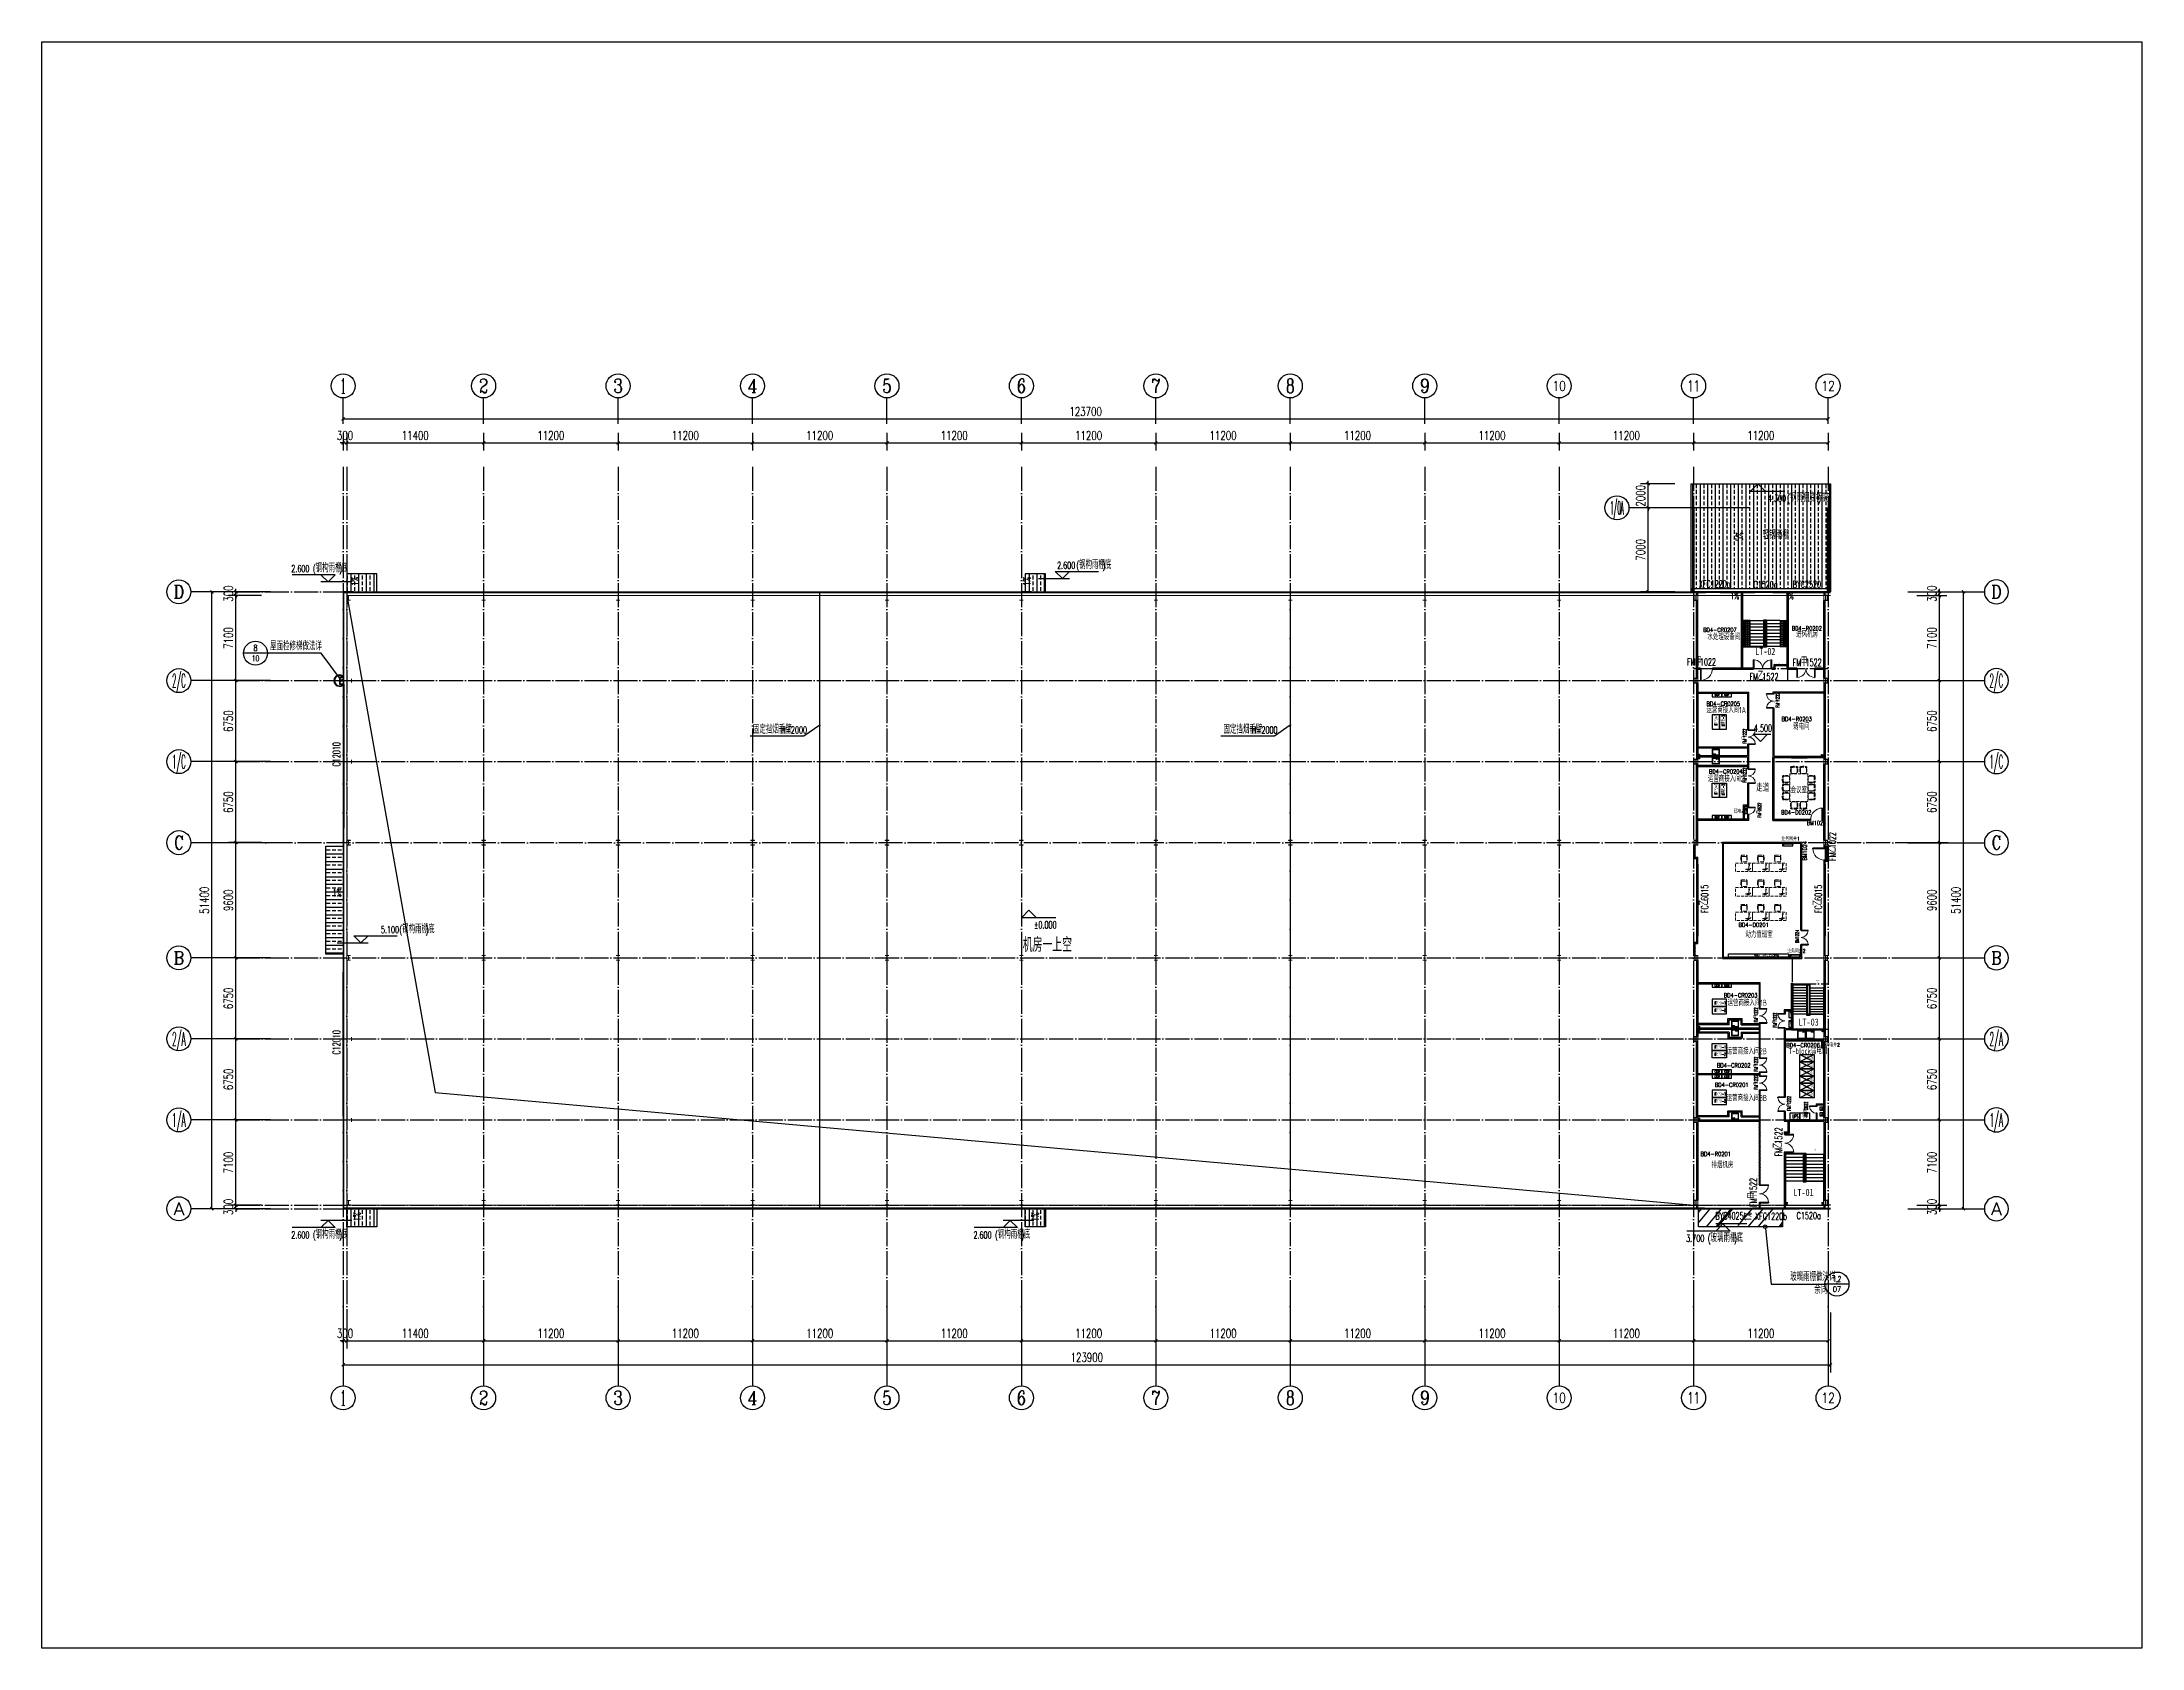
# Model space of a CAD drawing. Extents: x 758840 to 1108724, y -102573 to 143521.
# Drawn here: x 933782 to 1108724, y 9712 to 143521 of the extents above; entities that cross this region are included whole.
import ezdxf
from ezdxf.enums import TextEntityAlignment as Align

# ---------------------------------------------------------------- set-up
doc = ezdxf.new("R2010")
doc.units = 0
doc.header["$LTSCALE"] = 1000
doc.header["$MEASUREMENT"] = 0
for name, pattern in [('CONTINOUS', [0]), ('DASH', [0.35, 0.25, -0.1]), ('DOTE', [2.42, 2, -0.2, 0.02, -0.2])]:
    doc.linetypes.add(name, pattern=pattern)
for name, color, linetype in [('01-房间正式编号', 1, 'Continuous'), ('01装修-房间名称', 7, 'Continuous'), ('01装修-挡水围堰', 7, 'Continuous'), ('02电气-孔洞', 7, 'Continuous'), ('0400-EQUIP-新建地漏', 7, 'Continuous'), ('1F(Furniture) P-平面用电设备', 44, 'Continuous'), ('A-楼梯，台阶，坡道', 2, 'Continuous'), ('AXIS', 3, 'Continuous'), ('AXIS_TEXT', 7, 'Continuous'), ('COLUMN', 6, 'Continuous'), ('DIM_ELEV', 3, 'Continuous'), ('DIM_IDEN', 3, 'Continuous'), ('DIM_LEAD', 3, 'Continuous'), ('DIM_SYMB', 3, 'Continuous'), ('DOOR_FIRE', 4, 'Continuous'), ('DOOR_FIRE_TEXT', 7, 'Continuous'), ('DOTE', 8, 'DOTE'), ('DUCT-排风管立管', 7, 'Continuous'), ('DUCT-新风管立管', 7, 'Continuous'), ('GROUND', 31, 'Continuous'), ('HANDRAIL', 3, 'Continuous'), ('PUB_HATCH', 8, 'Continuous'), ('PUB_TEXT', 7, 'Continuous'), ('ROOF', 211, 'Continuous'), ('STAIR', 2, 'Continuous'), ('WALL', 6, 'Continuous'), ('WALL-MOVE', 6, 'Continuous'), ('WINDOW', 3, 'Continuous'), ('WINDOW_TEXT', 7, 'Continuous'), ('内分隔填充', 193, 'Continuous'), ('内分隔墙体', 30, 'Continuous'), ('智施-gy', 7, 'Continuous'), ('智施-综合', 7, 'Continuous'), ('空调预留孔', 163, 'Continuous')]:
    doc.layers.add(name, color=color, linetype=linetype)
for name, color, linetype, lineweight in [('01装修-系统家具', 9, 'Continuous', 0), ('0412-暖通-设备-精密空调', 4, 'Continuous', 13), ('A-建筑窗', 114, 'Continuous', 0), ('F-系统家具', 9, 'Continuous', 0), ('细实线', 3, 'Continuous', 5), ('钢柱', 51, 'Continuous', 13)]:
    doc.layers.add(name, color=color, linetype=linetype, lineweight=lineweight)
doc.styles.add('_TCH_AXIS', font='COMPLEX', dxfattribs={"bigfont": 'GBCBIG'})
doc.styles.add('_TCH_DIM', font='SIMPLEX.shx', dxfattribs={"width": 0.8, "bigfont": 'GBCBIG.shx'})
doc.styles.add('_TCH_DIM_T3', font='SIMPLEX', dxfattribs={"width": 0.705882, "bigfont": 'GBCBIG'})
doc.styles.add('_TCH_LABEL', font='COMPLEX', dxfattribs={"bigfont": 'GBCBIG'})
doc.styles.add('_TCH_WINDOW', font='SIMPLEX.shx', dxfattribs={"width": 0.8, "height": 3.5, "bigfont": 'GBCBIG.shx'})
doc.styles.add('_TEL_DIM', font='SIMPLEX', dxfattribs={"width": 0.8, "height": 3.5, "bigfont": 'HZTXT'})
doc.styles.add('COMPLEX', font='COMPLEX')
doc.styles.add('EDRI', font='txt-edri.shx', dxfattribs={"width": 0.8, "bigfont": 'hztxt.shx'})
doc.styles.add('HZ', font='', dxfattribs={"width": 0.75})
doc.styles.get("Standard").update_dxf_attribs({"font": 'gbenor.shx', "bigfont": 'gbcbig.shx'})
doc.styles.add('平面图B$0$HZ', font='romans.shx', dxfattribs={"width": 0.8, "bigfont": 'gbcbig.shx'})
doc.styles.add('设计说明', font='tssdeng.shx', dxfattribs={"width": 0.7, "bigfont": 'tssdchn.shx'})
doc.styles.get('HZ').set_extended_font_data('新宋体')
doc.dimstyles.new('_TCH_ARCH&&250', dxfattribs={"dimtxt": 743.75, "dimasz": 250, "dimexe": 625, "dimexo": 750, "dimgap": 250, "dimtad": 1, "dimdec": 0, "dimzin": 0, "dimdsep": 46, "dimtxsty": '_TCH_DIM_T3', "dimblk": 'ARCHTICK', "dimcen": 0.09, "dimclrt": 7, "dimazin": 2, "dimtfac": 1, "dimtdec": 0, "dimtix": 1, "dimtmove": 2, "dimatfit": 3, "dimfxl": 1, "dimtolj": 1, "dimtzin": 0, "dimarcsym": 0})
pattern_1 = [(135, (188000.96, 58926.02), (-134.70384, -134.70384), []), (135, (188000.96, 58970.92), (-134.70384, -134.70384), []), (135, (188000.96, 59015.82), (-134.70384, -134.70384), []), (135, (188000.96, 59060.72), (-134.70384, -134.70384), [])]
pattern_2 = [(135, (188024.96, 58926.02), (-134.70384, -134.70384), []), (135, (188024.96, 58970.92), (-134.70384, -134.70384), []), (135, (188024.96, 59015.82), (-134.70384, -134.70384), []), (135, (188024.96, 59060.72), (-134.70384, -134.70384), [])]
pattern_3 = [(135, (188012.96, 308926.02), (-134.70384, -134.70384), []), (135, (188012.96, 308970.92), (-134.70384, -134.70384), []), (135, (188012.96, 309015.82), (-134.70384, -134.70384), []), (135, (188012.96, 309060.72), (-134.70384, -134.70384), [])]
pattern_4 = [(135, (198600.96, 54564.02), (-134.70384, -134.70384), []), (135, (198600.96, 54608.92), (-134.70384, -134.70384), []), (135, (198600.96, 54653.82), (-134.70384, -134.70384), []), (135, (198600.96, 54698.72), (-134.70384, -134.70384), [])]
pattern_5 = [(180, (1143370.01, -25233.21), (-1e-14, -158.75), []), (180, (1143290.64, -25153.84), (-1e-14, -158.75), [79.375, -39.6875])]

msp = doc.modelspace()

# ---------------------------------------------------------------- texts
at = {"layer": '01-房间正式编号', "color": 1, "style": '平面图B$0$HZ', "width": 0.8}
for s, p in [('BD4-CR0207', (1072163.98, 94363.27, -800)), ('BD4-R0202', (1079542.1, 94494.02, -800)), ('BD4-CR0205', (1072446.09, 88212.4, -800)), ('BD4-R0203', (1078705.38, 86941.29, -800)), ('BD4-CR0204', (1072652.95, 82561.75, -800)), ('BD4-D0202', (1078658.5, 79160.63, -800)), ('BD4-D0201', (1075114.99, 69789.74, -800)), ('BD4-CR0203', (1073888.29, 63919.03, -800)), ('BD4-CR0206', (1079097.14, 59759.44, -800)), ('BD4-CR0202', (1073317.74, 58078.32, -800)), ('BD4-CR0201', (1073145.72, 56458.26, -800)), ('BD4-R0201', (1071955.84, 50703.26, -800))]:
    msp.add_text(s, height=350, dxfattribs=at).set_placement(p)
at = {"layer": '01装修-房间名称'}
for s, height, style, width, p in [('进风机房', 500, '设计说明', 0.7, (1079912.64, 93916.53)), ('水处理设备间', 500, '设计说明', 0.7, (1072521.44, 93703.48)), ('LT-02', 600, 'HZ', 0.75, (1076504.88, 92451.4)), ('运营商接入间1A', 500, '设计说明', 0.7, (1072436.57, 87611.27)), ('弱电间', 500, '设计说明', 0.7, (1079661.45, 86243.13)), ('运营商接入间2F', 500, '设计说明', 0.7, (1072560.97, 81889.73)), ('走道', 600, '设计说明', 0.7, (1076577.08, 81072.92)), ('会议室', 500, '设计说明', 0.7, (1079448.04, 80932.81)), ('动力值班室', 500, '设计说明', 0.7, (1075684.01, 68903.04)), ('运营商接入间1B', 500, '设计说明', 0.7, (1074197.61, 63218.06)), ('LT-03', 600, 'HZ', 0.75, (1080110.58, 61559.24)), ('运营商接入间2B', 500, '设计说明', 0.7, (1074123.33, 59185.69)), ('T-block弱电间', 500, '设计说明', 0.7, (1079271.76, 59206.53)), ('运营商接入间3B', 500, '设计说明', 0.7, (1074123.33, 55285.69)), ('排烟机房', 500, '设计说明', 0.7, (1072855.33, 49698.95)), ('LT-01', 600, 'HZ', 0.75, (1079688.58, 47368.55))]:
    msp.add_text(s, height=height, dxfattribs=dict(at, style=style, width=width)).set_placement(p)
at = {"layer": 'DIM_ELEV', "color": 7, "style": '_TCH_DIM', "width": 0.8}
msp.add_text('轻钢雨棚', height=675.177, dxfattribs=at).set_placement((1077132.17, 102102.23))
at = {"layer": 'DOOR_FIRE_TEXT', "style": '_TCH_WINDOW'}
for s, height, rotation, width, p in [('甲', 337.59, 90, 0.8, (1078523.53, 88400.39)), ('1222', 297.5, 90, 0.564706, (1078523.53, 88596.99)), ('FM', 297.5, 90, 0.564706, (1078523.53, 88064.39)), ('1222', 297.5, 90, 0.564706, (1075773.53, 85592.09)), ('甲', 337.59, 90, 0.8, (1075773.53, 85395.49)), ('FM', 297.5, 90, 0.564706, (1075773.53, 85059.49)), ('甲', 337.59, 90, 0.8, (1075773.53, 82155.49)), ('1222', 297.5, 90, 0.564706, (1075773.53, 82352.09)), ('FM', 297.5, 90, 0.564706, (1075773.53, 81819.49)), ('丙', 337.59, 90, 0.8, (1077004.93, 79233.99)), ('0622', 297.5, 90, 0.564706, (1077004.93, 79430.58)), ('FM', 297.5, 90, 0.564706, (1077004.93, 78897.99)), ('甲', 337.59, 90.0000005, 0.8, (1076723.53, 62175.37)), ('1222', 297.5, 90.0000005, 0.564706, (1076723.53, 62371.97)), ('FM', 297.5, 90.0000005, 0.564706, (1076723.53, 61839.37)), ('甲', 337.59, 90.0000015, 0.8, (1078300.64, 61750.37)), ('1222', 297.5, 90.0000015, 0.564706, (1078300.64, 61946.97)), ('FM', 297.5, 90.0000015, 0.564706, (1078300.64, 61414.37)), ('甲', 337.59, 90.0000005, 0.8, (1076723.53, 58075.39)), ('1222', 297.5, 90.0000005, 0.564706, (1076723.53, 58271.99)), ('FM', 297.5, 90.0000005, 0.564706, (1076723.53, 57739.39)), ('甲', 337.59, 90.0000005, 0.8, (1076723.53, 56575.39)), ('1222', 297.5, 90.0000005, 0.564706, (1076723.53, 56771.99)), ('FM', 297.5, 90.0000005, 0.564706, (1076723.53, 56239.39)), ('甲', 337.59, 90.0000015, 0.8, (1079473.53, 54800.39)), ('1222', 297.5, 90.0000015, 0.564706, (1079473.53, 54996.99)), ('FM', 297.5, 90.0000015, 0.564706, (1079473.53, 54464.39)), ('丙', 337.59, 90, 0.8, (1080879.35, 54334.57)), ('0622', 297.5, 90, 0.564706, (1080879.35, 54531.17)), ('FM', 297.5, 90, 0.564706, (1080879.35, 53998.57))]:
    msp.add_text(s, height=height, rotation=rotation, dxfattribs=dict(at, width=width)).set_placement(p)
at = {"layer": 'DOOR_FIRE_TEXT', "style": '_TCH_WINDOW', "width": 0.7}
msp.add_text('BM1024', height=350, dxfattribs=at).set_placement((1081610.7, 78447.75), align=Align.MIDDLE)
msp.add_text('BM1024', height=350, rotation=90, dxfattribs=at).set_placement((1080629.4, 76134.34), align=Align.MIDDLE)
at = {"layer": 'PUB_TEXT', "style": '_TCH_DIM'}
for s, height, width, p in [('4.300', 595, 0.564706, (1077564.33, 105200.69)), ('(', 595, 0.564706, (1079168.33, 105200.69)), ('钢雨棚底标高', 675.177, 0.8, (1079392.33, 105200.69)), (')', 595, 0.564706, (1081751.48, 105200.69)), ('2.600', 595, 0.564706, (954550.47, 99345.6)), ('(', 595, 0.564706, (956356.07, 99345.6)), ('钢构雨棚底', 675.177, 0.8, (956580.07, 99345.6)), (')', 595, 0.564706, (958546.03, 99345.6)), ('2.600', 595, 0.564706, (1018344.61, 99621.9)), ('(', 595, 0.564706, (1019948.61, 99621.9)), ('钢构雨棚底', 675.177, 0.8, (1020172.61, 99621.9)), (')', 595, 0.564706, (1022138.57, 99621.9)), ('1%', 595, 0.564706, (1074430.62, 97089.75)), ('1%', 595, 0.564706, (1078972.45, 97089.75)), ('屋面检修梯做法详', 675.177, 0.8, (952778.04, 92850.54)), ('下', 168.79, 0.8, (1077935.56, 92798.19)), ('4.500', 595, 0.564706, (1076398.49, 86056.59)), ('1%', 595, 0.564706, (957982.16, 72335.56)), ('(', 595, 0.564706, (963558.69, 69269.53)), ('钢构雨棚底', 675.177, 0.8, (963782.69, 69269.53)), (')', 595, 0.564706, (965748.64, 69269.53)), ('%%P0.000', 595, 0.564706, (1016420.88, 69665.55)), ('5.100', 595, 0.564706, (962018.69, 69269.53)), ('机房一上空', 1205.674, 0.8, (1015483.56, 67707.56)), ('下', 337.59, 0.8, (1081547.58, 64925.69)), ('下', 168.79, 0.8, (1081423.06, 51053.19)), ('2.600', 595, 0.564706, (954550.47, 43826.66)), ('(', 595, 0.564706, (956356.07, 43826.66)), ('钢构雨棚底', 675.177, 0.8, (956580.07, 43826.66)), (')', 595, 0.564706, (958546.03, 43826.66)), ('2.600', 595, 0.564706, (1011374.57, 43826.66)), ('(', 595, 0.564706, (1013180.17, 43826.66)), ('钢构雨棚底', 675.177, 0.8, (1013404.17, 43826.66)), (')', 595, 0.564706, (1015370.13, 43826.66)), ('3.700', 595, 0.564706, (1070750.14, 43542.56)), ('(', 595, 0.564706, (1072555.74, 43542.56)), ('玻璃雨棚底', 675.177, 0.8, (1072779.74, 43542.56)), (')', 595, 0.564706, (1074745.7, 43542.56)), ('玻璃雨棚做法详', 675.177, 0.8, (1079418.57, 40298.99)), ('余同', 675.177, 0.8, (1081420.27, 39208.77))]:
    msp.add_text(s, height=height, dxfattribs=dict(at, width=width)).set_placement(p)
at = {"layer": 'PUB_TEXT', "style": '_TCH_DIM', "width": 0.564706}
for s, p in [('5%', (1075477.54, 101935)), ('1%', (960163.53, 98210.37)), ('1%', (1016118.1, 98210.37)), ('1%', (960320.94, 45267.01)), ('1%', (1016820.94, 45267.01)), ('1%', (1076168.76, 45267.01))]:
    msp.add_text(s, height=595, rotation=90, dxfattribs=at).set_placement(p)
at = {"layer": 'PUB_TEXT', "style": '_TCH_LABEL'}
for s, height, p, p2 in [('8', 522.01, (951394.03, 92780.95), (951742.04, 92780.95)), ('10', 461.982, (951249.05, 91939.57), (951887.02, 91939.57)), ('07', 439.312, (1082959.75, 39399.42), (1083671.01, 39399.42))]:
    msp.add_text(s, height=height, dxfattribs=at).set_placement(p, p2, align=Align.FIT)
at = {"layer": 'PUB_TEXT', "linetype": 'CONTINOUS', "style": '_TCH_DIM'}
for s, height, width, p in [('固定挡烟垂壁', 675.177, 0.8, (993000.21, 85895.46)), ('H=2000', 595, 0.564706, (995359.36, 85895.46)), ('固定挡烟垂壁', 675.177, 0.8, (1032200.21, 85895.46)), ('H=2000', 595, 0.564706, (1034559.36, 85895.46))]:
    msp.add_text(s, height=height, dxfattribs=dict(at, width=width)).set_placement(p)
at = {"layer": 'PUB_TEXT', "style": '_TCH_LABEL', "width": 0.84}
msp.add_text('1,2', height=448.762, dxfattribs=at).set_placement((1082974.32, 40233.37), (1083656.44, 40233.37), align=Align.FIT)
at = {"layer": 'WINDOW_TEXT', "style": '_TCH_WINDOW'}
for s, height, width, p in [('FM', 595, 0.564706, (1070826.6, 91564.55)), ('甲', 675.18, 0.8, (1071498.6, 91564.55)), ('1022', 595, 0.564706, (1071891.79, 91564.55)), ('乙', 675.18, 0.8, (1076702.94, 90347.39)), ('FM', 595, 0.564706, (1079630.94, 91523.99)), ('甲', 675.18, 0.8, (1080302.94, 91523.99)), ('1522', 595, 0.564706, (1080696.13, 91523.99)), ('FM', 595, 0.564706, (1076030.94, 90347.39)), ('1522', 595, 0.564706, (1077096.13, 90347.39))]:
    msp.add_text(s, height=height, dxfattribs=dict(at, width=width)).set_placement(p)
for s, height, width, p in [('1022', 595, 0.564706, (1083227.4, 76349.62)), ('乙', 675.18, 0.8, (1083227.4, 75956.43)), ('FM', 595, 0.564706, (1083227.4, 75284.43)), ('乙', 675.18, 0.8, (1072584.64, 71566.09)), ('6015', 595, 0.564706, (1072584.64, 71959.29)), ('乙', 675.18, 0.8, (1082062.43, 71566.09)), ('6015', 595, 0.564706, (1082062.43, 71959.29)), ('FC', 595, 0.564706, (1072584.64, 70942.09)), ('FC', 595, 0.564706, (1082062.43, 70942.09)), ('1522', 595, 0.564706, (1078742.78, 51733.29)), ('乙', 675.18, 0.8, (1078742.78, 51340.09)), ('FM', 595, 0.564706, (1078742.78, 50668.09)), ('甲', 675.18, 0.8, (1076642.78, 47140.09)), ('1522', 595, 0.564706, (1076642.78, 47533.29)), ('FM', 595, 0.564706, (1076642.78, 46468.09))]:
    msp.add_text(s, height=height, rotation=90, dxfattribs=dict(at, width=width)).set_placement(p)
at = {"layer": '智施-gy'}
for s, height, style, width, p in [('ODF', 187.5, 'EDRI', 0.8, (1073126.86, 89050.45)), ('ODF', 187.5, 'EDRI', 0.8, (1073926.86, 89050.45)), ('ODF', 187.5, 'EDRI', 0.8, (1073126.86, 78850.45)), ('ODF', 187.5, 'EDRI', 0.8, (1073926.86, 78850.45)), ('弱电井1', 300, '_TEL_DIM', 0.8, (1074710.32, 79272.12)), ('业务网井1', 300, '_TEL_DIM', 0.8, (1078681.74, 76994.43)), ('业务网井2', 300, '_TEL_DIM', 0.8, (1079167.96, 67645.93)), ('ODF', 250, 'EDRI', 0.6, (1073126.83, 64787.95)), ('ODF', 250, 'EDRI', 0.6, (1073926.83, 64787.95)), ('IT机柜-1', 250, 'EDRI', 0.6, (1073108.64, 63324.97)), ('IT机柜-2', 250, 'EDRI', 0.6, (1073108.64, 62724.97)), ('IT机柜-1', 250, 'EDRI', 0.6, (1073108.64, 59649.97)), ('弱电井2', 300, '_TEL_DIM', 0.8, (1082351.29, 59817.85)), ('弱电井2', 300, '_TEL_DIM', 0.8, (1082351.29, 59817.85)), ('IT机柜-2', 250, 'EDRI', 0.6, (1073108.64, 59049.97)), ('ODF', 250, 'EDRI', 0.6, (1073126.83, 57612.95)), ('ODF', 250, 'EDRI', 0.6, (1073926.83, 57612.95)), ('IT机柜-1', 250, 'EDRI', 0.6, (1073108.64, 55749.97)), ('ODF', 250, 'EDRI', 0.6, (1073126.83, 57212.95)), ('ODF', 250, 'EDRI', 0.6, (1073926.83, 57212.95)), ('IT机柜-2', 250, 'EDRI', 0.6, (1073108.64, 55149.97)), ('UPS', 300, '_TCH_DIM_T3', 0.49827, (1079609.23, 53853.77)), ('电池柜', 300, '_TCH_DIM_T3', 0.49827, (1080409.23, 53853.77))]:
    msp.add_text(s, height=height, dxfattribs=dict(at, style=style, width=width)).set_placement(p)
at = {"layer": '智施-gy', "style": 'EDRI', "width": 0.6}
for s, p in [('IT机柜-1', (1073359.25, 86568.34)), ('IT机柜-2', (1073959.25, 86504.05)), ('IT机柜-1', (1073359.25, 80818.13)), ('IT机柜-2', (1073959.25, 80753.85))]:
    msp.add_text(s, height=250, rotation=90, dxfattribs=at).set_placement(p)
at = {"layer": '智施-gy', "width": 0.6}
for s, p in [('RACK-01', (1080518.29, 58756.06)), ('RACK-02', (1080518.29, 58156.06)), ('RACK-03', (1080518.29, 57556.06)), ('RACK-04', (1080518.29, 56956.06)), ('RACK-05', (1080518.29, 56356.06)), ('RACK-06', (1080518.29, 55756.06))]:
    msp.add_text(s, height=250, dxfattribs=at).set_placement(p)
at = {"layer": '智施-综合', "color": 1, "style": '平面图B$0$HZ', "width": 0.8}
msp.add_text('55寸 拼接显示屏2*4', height=226.8, dxfattribs=at).set_placement((1076420.71, 67287.88))

# ---------------------------------------------------------------- blocks, each defined once
blk = doc.blocks.new('r324')
at = {"layer": '钢柱', "color": 3}
for p, q in [((138108.5, -413997), (138432.5, -413997)), ((138108.5, -414421), (138108.5, -413997)), ((138432.5, -414421), (138108.5, -414421)), ((138120.5, -414009), (138420.5, -414009)), ((138120.5, -414409), (138120.5, -414009)), ((138420.5, -414409), (138120.5, -414409)), ((138420.5, -414009), (138420.5, -414409)), ((138432.5, -413997), (138432.5, -414421))]:
    blk.add_line(p, q, dxfattribs=at)
at = {"layer": '钢柱'}
blk.add_lwpolyline([(138275.5, -414023), (138420.5, -414023), (138420.5, -414009), (138120.5, -414009), (138120.5, -414023), (138265.5, -414023), (138265.5, -414395), (138120.5, -414395), (138120.5, -414409), (138420.5, -414409), (138420.5, -414395), (138275.5, -414395), (138275.5, -414023)], dxfattribs=at)
blk = doc.blocks.new('包柱')
at = {"linetype": 'CONTINOUS'}
for p in [(745290, 452494), (756090, 452494), (745290, 445594), (756090, 445594), (745290, 438844), (756090, 438844), (745290, 432094), (756090, 432094), (745290, 422494), (756090, 422494), (745290, 415744), (756090, 415744), (745290, 408994), (756090, 408994), (745290, 402094), (756090, 402094)]:
    blk.add_blockref('r324', p, dxfattribs=at)
blk = doc.blocks.new('_ArchTick')
at = {"color": 0, "linetype": 'ByBlock', "const_width": 0.4}
blk.add_lwpolyline([(-0.5, -0.5), (0.5, 0.5)], dxfattribs=at)
blk = doc.blocks.new('*D575')
at = {"layer": 'AXIS', "color": 0, "lineweight": -2, "transparency": 16777216}
for p, q in [((958874, 37658), (958874, 34679)), ((959174, 37658), (959174, 34679)), ((958874, 35304), (958624, 35304)), ((958874, 35304), (959174, 35304)), ((959174, 35304), (959424, 35304))]:
    blk.add_line(p, q, dxfattribs=at)
at = {"layer": 'Defpoints', "color": 0, "transparency": 16777216}
for p in [(958874, 38408), (959174, 38408), (959174, 35304)]:
    blk.add_point(p, dxfattribs=at)
at = {"layer": 'AXIS', "color": 0, "lineweight": -2, "transparency": 16777216, "xscale": 250, "yscale": 250, "zscale": 250}
blk.add_blockref('_ArchTick', (958874, 35304), dxfattribs=at)
at = {"layer": 'AXIS', "color": 0, "lineweight": -2, "transparency": 16777216, "xscale": 250, "yscale": 250, "zscale": 250, "rotation": 180}
blk.add_blockref('_ArchTick', (959174, 35304), dxfattribs=at)
at = {"layer": 'AXIS', "color": 7, "transparency": 16777216, "insert": (959024, 35926), "char_height": 743.8, "attachment_point": 5, "style": '_TCH_DIM_T3'}
blk.add_mtext('\\A1;300', dxfattribs=at)
blk = doc.blocks.new('*D576')
at = {"layer": 'AXIS', "color": 0, "lineweight": -2, "transparency": 16777216}
for p, q in [((959174, 37658), (959174, 34679)), ((970574, 37658), (970574, 34679)), ((959174, 35304), (970574, 35304))]:
    blk.add_line(p, q, dxfattribs=at)
at = {"layer": 'Defpoints', "color": 0, "transparency": 16777216}
for p in [(959174, 38408), (970574, 38408), (970574, 35304)]:
    blk.add_point(p, dxfattribs=at)
at = {"layer": 'AXIS', "color": 0, "lineweight": -2, "transparency": 16777216, "xscale": 250, "yscale": 250, "zscale": 250, "rotation": 180}
blk.add_blockref('_ArchTick', (959174, 35304), dxfattribs=at)
at = {"layer": 'AXIS', "color": 0, "lineweight": -2, "transparency": 16777216, "xscale": 250, "yscale": 250, "zscale": 250}
blk.add_blockref('_ArchTick', (970574, 35304), dxfattribs=at)
at = {"layer": 'AXIS', "color": 7, "transparency": 16777216, "insert": (964874, 35926), "char_height": 743.8, "attachment_point": 5, "style": '_TCH_DIM_T3'}
blk.add_mtext('\\A1;11400', dxfattribs=at)
blk = doc.blocks.new('*D577')
at = {"layer": 'AXIS', "color": 0, "lineweight": -2, "transparency": 16777216}
for p, q in [((970574, 37658), (970574, 34679)), ((981774, 37658), (981774, 34679)), ((970574, 35304), (981774, 35304))]:
    blk.add_line(p, q, dxfattribs=at)
at = {"layer": 'Defpoints', "color": 0, "transparency": 16777216}
for p in [(970574, 38408), (981774, 38408), (981774, 35304)]:
    blk.add_point(p, dxfattribs=at)
at = {"layer": 'AXIS', "color": 0, "lineweight": -2, "transparency": 16777216, "xscale": 250, "yscale": 250, "zscale": 250, "rotation": 180}
blk.add_blockref('_ArchTick', (970574, 35304), dxfattribs=at)
at = {"layer": 'AXIS', "color": 0, "lineweight": -2, "transparency": 16777216, "xscale": 250, "yscale": 250, "zscale": 250}
blk.add_blockref('_ArchTick', (981774, 35304), dxfattribs=at)
at = {"layer": 'AXIS', "color": 7, "transparency": 16777216, "insert": (976174, 35926), "char_height": 743.8, "attachment_point": 5, "style": '_TCH_DIM_T3'}
blk.add_mtext('\\A1;11200', dxfattribs=at)
blk = doc.blocks.new('*D578')
at = {"layer": 'AXIS', "color": 0, "lineweight": -2, "transparency": 16777216}
for p, q in [((981774, 37658), (981774, 34679)), ((992974, 37658), (992974, 34679)), ((981774, 35304), (992974, 35304))]:
    blk.add_line(p, q, dxfattribs=at)
at = {"layer": 'Defpoints', "color": 0, "transparency": 16777216}
for p in [(981774, 38408), (992974, 38408), (992974, 35304)]:
    blk.add_point(p, dxfattribs=at)
at = {"layer": 'AXIS', "color": 0, "lineweight": -2, "transparency": 16777216, "xscale": 250, "yscale": 250, "zscale": 250, "rotation": 180}
blk.add_blockref('_ArchTick', (981774, 35304), dxfattribs=at)
at = {"layer": 'AXIS', "color": 0, "lineweight": -2, "transparency": 16777216, "xscale": 250, "yscale": 250, "zscale": 250}
blk.add_blockref('_ArchTick', (992974, 35304), dxfattribs=at)
at = {"layer": 'AXIS', "color": 7, "transparency": 16777216, "insert": (987374, 35926), "char_height": 743.8, "attachment_point": 5, "style": '_TCH_DIM_T3'}
blk.add_mtext('\\A1;11200', dxfattribs=at)
blk = doc.blocks.new('*D579')
at = {"layer": 'AXIS', "color": 0, "lineweight": -2, "transparency": 16777216}
for p, q in [((992974, 37658), (992974, 34679)), ((1004174, 37658), (1004174, 34679)), ((992974, 35304), (1004174, 35304))]:
    blk.add_line(p, q, dxfattribs=at)
at = {"layer": 'Defpoints', "color": 0, "transparency": 16777216}
for p in [(992974, 38408), (1004174, 38408), (1004174, 35304)]:
    blk.add_point(p, dxfattribs=at)
at = {"layer": 'AXIS', "color": 0, "lineweight": -2, "transparency": 16777216, "xscale": 250, "yscale": 250, "zscale": 250, "rotation": 180}
blk.add_blockref('_ArchTick', (992974, 35304), dxfattribs=at)
at = {"layer": 'AXIS', "color": 0, "lineweight": -2, "transparency": 16777216, "xscale": 250, "yscale": 250, "zscale": 250}
blk.add_blockref('_ArchTick', (1004174, 35304), dxfattribs=at)
at = {"layer": 'AXIS', "color": 7, "transparency": 16777216, "insert": (998574, 35926), "char_height": 743.8, "attachment_point": 5, "style": '_TCH_DIM_T3'}
blk.add_mtext('\\A1;11200', dxfattribs=at)
blk = doc.blocks.new('*D580')
at = {"layer": 'AXIS', "color": 0, "lineweight": -2, "transparency": 16777216}
for p, q in [((1004174, 37658), (1004174, 34679)), ((1015374, 37658), (1015374, 34679)), ((1004174, 35304), (1015374, 35304))]:
    blk.add_line(p, q, dxfattribs=at)
at = {"layer": 'Defpoints', "color": 0, "transparency": 16777216}
for p in [(1004174, 38408), (1015374, 38408), (1015374, 35304)]:
    blk.add_point(p, dxfattribs=at)
at = {"layer": 'AXIS', "color": 0, "lineweight": -2, "transparency": 16777216, "xscale": 250, "yscale": 250, "zscale": 250, "rotation": 180}
blk.add_blockref('_ArchTick', (1004174, 35304), dxfattribs=at)
at = {"layer": 'AXIS', "color": 0, "lineweight": -2, "transparency": 16777216, "xscale": 250, "yscale": 250, "zscale": 250}
blk.add_blockref('_ArchTick', (1015374, 35304), dxfattribs=at)
at = {"layer": 'AXIS', "color": 7, "transparency": 16777216, "insert": (1009774, 35926), "char_height": 743.8, "attachment_point": 5, "style": '_TCH_DIM_T3'}
blk.add_mtext('\\A1;11200', dxfattribs=at)
blk = doc.blocks.new('*D581')
at = {"layer": 'AXIS', "color": 0, "lineweight": -2, "transparency": 16777216}
for p, q in [((1015374, 37658), (1015374, 34679)), ((1026574, 37658), (1026574, 34679)), ((1015374, 35304), (1026574, 35304))]:
    blk.add_line(p, q, dxfattribs=at)
at = {"layer": 'Defpoints', "color": 0, "transparency": 16777216}
for p in [(1015374, 38408), (1026574, 38408), (1026574, 35304)]:
    blk.add_point(p, dxfattribs=at)
at = {"layer": 'AXIS', "color": 0, "lineweight": -2, "transparency": 16777216, "xscale": 250, "yscale": 250, "zscale": 250, "rotation": 180}
blk.add_blockref('_ArchTick', (1015374, 35304), dxfattribs=at)
at = {"layer": 'AXIS', "color": 0, "lineweight": -2, "transparency": 16777216, "xscale": 250, "yscale": 250, "zscale": 250}
blk.add_blockref('_ArchTick', (1026574, 35304), dxfattribs=at)
at = {"layer": 'AXIS', "color": 7, "transparency": 16777216, "insert": (1020974, 35926), "char_height": 743.8, "attachment_point": 5, "style": '_TCH_DIM_T3'}
blk.add_mtext('\\A1;11200', dxfattribs=at)
blk = doc.blocks.new('*D582')
at = {"layer": 'AXIS', "color": 0, "lineweight": -2, "transparency": 16777216}
for p, q in [((1026574, 37658), (1026574, 34679)), ((1037774, 37658), (1037774, 34679)), ((1026574, 35304), (1037774, 35304))]:
    blk.add_line(p, q, dxfattribs=at)
at = {"layer": 'Defpoints', "color": 0, "transparency": 16777216}
for p in [(1026574, 38408), (1037774, 38408), (1037774, 35304)]:
    blk.add_point(p, dxfattribs=at)
at = {"layer": 'AXIS', "color": 0, "lineweight": -2, "transparency": 16777216, "xscale": 250, "yscale": 250, "zscale": 250, "rotation": 180}
blk.add_blockref('_ArchTick', (1026574, 35304), dxfattribs=at)
at = {"layer": 'AXIS', "color": 0, "lineweight": -2, "transparency": 16777216, "xscale": 250, "yscale": 250, "zscale": 250}
blk.add_blockref('_ArchTick', (1037774, 35304), dxfattribs=at)
at = {"layer": 'AXIS', "color": 7, "transparency": 16777216, "insert": (1032174, 35926), "char_height": 743.8, "attachment_point": 5, "style": '_TCH_DIM_T3'}
blk.add_mtext('\\A1;11200', dxfattribs=at)
blk = doc.blocks.new('*D583')
at = {"layer": 'AXIS', "color": 0, "lineweight": -2, "transparency": 16777216}
for p, q in [((1037774, 37658), (1037774, 34679)), ((1048974, 37658), (1048974, 34679)), ((1037774, 35304), (1048974, 35304))]:
    blk.add_line(p, q, dxfattribs=at)
at = {"layer": 'Defpoints', "color": 0, "transparency": 16777216}
for p in [(1037774, 38408), (1048974, 38408), (1048974, 35304)]:
    blk.add_point(p, dxfattribs=at)
at = {"layer": 'AXIS', "color": 0, "lineweight": -2, "transparency": 16777216, "xscale": 250, "yscale": 250, "zscale": 250, "rotation": 180}
blk.add_blockref('_ArchTick', (1037774, 35304), dxfattribs=at)
at = {"layer": 'AXIS', "color": 0, "lineweight": -2, "transparency": 16777216, "xscale": 250, "yscale": 250, "zscale": 250}
blk.add_blockref('_ArchTick', (1048974, 35304), dxfattribs=at)
at = {"layer": 'AXIS', "color": 7, "transparency": 16777216, "insert": (1043374, 35926), "char_height": 743.8, "attachment_point": 5, "style": '_TCH_DIM_T3'}
blk.add_mtext('\\A1;11200', dxfattribs=at)
blk = doc.blocks.new('*D584')
at = {"layer": 'AXIS', "color": 0, "lineweight": -2, "transparency": 16777216}
for p, q in [((1048974, 37658), (1048974, 34679)), ((1060174, 37658), (1060174, 34679)), ((1048974, 35304), (1060174, 35304))]:
    blk.add_line(p, q, dxfattribs=at)
at = {"layer": 'Defpoints', "color": 0, "transparency": 16777216}
for p in [(1048974, 38408), (1060174, 38408), (1060174, 35304)]:
    blk.add_point(p, dxfattribs=at)
at = {"layer": 'AXIS', "color": 0, "lineweight": -2, "transparency": 16777216, "xscale": 250, "yscale": 250, "zscale": 250, "rotation": 180}
blk.add_blockref('_ArchTick', (1048974, 35304), dxfattribs=at)
at = {"layer": 'AXIS', "color": 0, "lineweight": -2, "transparency": 16777216, "xscale": 250, "yscale": 250, "zscale": 250}
blk.add_blockref('_ArchTick', (1060174, 35304), dxfattribs=at)
at = {"layer": 'AXIS', "color": 7, "transparency": 16777216, "insert": (1054574, 35926), "char_height": 743.8, "attachment_point": 5, "style": '_TCH_DIM_T3'}
blk.add_mtext('\\A1;11200', dxfattribs=at)
blk = doc.blocks.new('*D585')
at = {"layer": 'AXIS', "color": 0, "lineweight": -2, "transparency": 16777216}
for p, q in [((1060174, 37658), (1060174, 34679)), ((1071374, 37658), (1071374, 34679)), ((1060174, 35304), (1071374, 35304))]:
    blk.add_line(p, q, dxfattribs=at)
at = {"layer": 'Defpoints', "color": 0, "transparency": 16777216}
for p in [(1060174, 38408), (1071374, 38408), (1071374, 35304)]:
    blk.add_point(p, dxfattribs=at)
at = {"layer": 'AXIS', "color": 0, "lineweight": -2, "transparency": 16777216, "xscale": 250, "yscale": 250, "zscale": 250, "rotation": 180}
blk.add_blockref('_ArchTick', (1060174, 35304), dxfattribs=at)
at = {"layer": 'AXIS', "color": 0, "lineweight": -2, "transparency": 16777216, "xscale": 250, "yscale": 250, "zscale": 250}
blk.add_blockref('_ArchTick', (1071374, 35304), dxfattribs=at)
at = {"layer": 'AXIS', "color": 7, "transparency": 16777216, "insert": (1065774, 35926), "char_height": 743.8, "attachment_point": 5, "style": '_TCH_DIM_T3'}
blk.add_mtext('\\A1;11200', dxfattribs=at)
blk = doc.blocks.new('*D586')
at = {"layer": 'AXIS', "color": 0, "lineweight": -2, "transparency": 16777216}
for p, q in [((1071374, 37658), (1071374, 34679)), ((1082574, 37658), (1082574, 34679)), ((1071374, 35304), (1082574, 35304))]:
    blk.add_line(p, q, dxfattribs=at)
at = {"layer": 'Defpoints', "color": 0, "transparency": 16777216}
for p in [(1071374, 38408), (1082574, 38408), (1082574, 35304)]:
    blk.add_point(p, dxfattribs=at)
at = {"layer": 'AXIS', "color": 0, "lineweight": -2, "transparency": 16777216, "xscale": 250, "yscale": 250, "zscale": 250, "rotation": 180}
blk.add_blockref('_ArchTick', (1071374, 35304), dxfattribs=at)
at = {"layer": 'AXIS', "color": 0, "lineweight": -2, "transparency": 16777216, "xscale": 250, "yscale": 250, "zscale": 250}
blk.add_blockref('_ArchTick', (1082574, 35304), dxfattribs=at)
at = {"layer": 'AXIS', "color": 7, "transparency": 16777216, "insert": (1076974, 35926), "char_height": 743.8, "attachment_point": 5, "style": '_TCH_DIM_T3'}
blk.add_mtext('\\A1;11200', dxfattribs=at)
blk = doc.blocks.new('*D587')
at = {"layer": 'AXIS', "color": 0, "lineweight": -2, "transparency": 16777216}
for p, q in [((958874, 37658), (958874, 32679)), ((1082774, 37658), (1082774, 32679)), ((958874, 33304), (1082774, 33304))]:
    blk.add_line(p, q, dxfattribs=at)
at = {"layer": 'Defpoints', "color": 0, "transparency": 16777216}
for p in [(958874, 38408), (1082774, 38408), (1082774, 33304)]:
    blk.add_point(p, dxfattribs=at)
at = {"layer": 'AXIS', "color": 0, "lineweight": -2, "transparency": 16777216, "xscale": 250, "yscale": 250, "zscale": 250, "rotation": 180}
blk.add_blockref('_ArchTick', (958874, 33304), dxfattribs=at)
at = {"layer": 'AXIS', "color": 0, "lineweight": -2, "transparency": 16777216, "xscale": 250, "yscale": 250, "zscale": 250}
blk.add_blockref('_ArchTick', (1082774, 33304), dxfattribs=at)
at = {"layer": 'AXIS', "color": 7, "transparency": 16777216, "insert": (1020824, 33926), "char_height": 743.8, "attachment_point": 5, "style": '_TCH_DIM_T3'}
blk.add_mtext('\\A1;123900', dxfattribs=at)
blk = doc.blocks.new('*D588')
at = {"layer": 'AXIS', "color": 0, "lineweight": -2, "transparency": 16777216}
for p, q in [((1067574, 106711), (1067574, 106961)), ((1069809, 106711), (1066949, 106711)), ((1067574, 104711), (1067574, 106711)), ((1069809, 104711), (1066949, 104711)), ((1067574, 104711), (1067574, 104461))]:
    blk.add_line(p, q, dxfattribs=at)
at = {"layer": 'Defpoints', "color": 0, "transparency": 16777216}
for p in [(1067574, 106711), (1070559, 106711), (1070559, 104711)]:
    blk.add_point(p, dxfattribs=at)
at = {"layer": 'AXIS', "color": 0, "lineweight": -2, "transparency": 16777216, "xscale": 250, "yscale": 250, "zscale": 250}
for p, rotation in [((1067574, 106711), 270), ((1067574, 104711), 90)]:
    blk.add_blockref('_ArchTick', p, dxfattribs=dict(at, rotation=rotation))
at = {"layer": 'AXIS', "color": 7, "transparency": 16777216, "insert": (1066952, 105711), "char_height": 743.8, "attachment_point": 5, "rotation": 90, "style": '_TCH_DIM_T3'}
blk.add_mtext('\\A1;2000', dxfattribs=at)
blk = doc.blocks.new('*D589')
at = {"layer": 'AXIS', "color": 0, "lineweight": -2, "transparency": 16777216}
for p, q in [((1069809, 104711), (1066949, 104711)), ((1067574, 97711), (1067574, 104711)), ((1069809, 97711), (1066949, 97711))]:
    blk.add_line(p, q, dxfattribs=at)
at = {"layer": 'Defpoints', "color": 0, "transparency": 16777216}
for p in [(1067574, 104711), (1070559, 104711), (1070559, 97711)]:
    blk.add_point(p, dxfattribs=at)
at = {"layer": 'AXIS', "color": 0, "lineweight": -2, "transparency": 16777216, "xscale": 250, "yscale": 250, "zscale": 250}
for p, rotation in [((1067574, 104711), 90), ((1067574, 97711), 270)]:
    blk.add_blockref('_ArchTick', p, dxfattribs=dict(at, rotation=rotation))
at = {"layer": 'AXIS', "color": 7, "transparency": 16777216, "insert": (1066952, 101211), "char_height": 743.8, "attachment_point": 5, "rotation": 90, "style": '_TCH_DIM_T3'}
blk.add_mtext('\\A1;7000', dxfattribs=at)
blk = doc.blocks.new('*D590')
at = {"layer": 'AXIS', "color": 0, "lineweight": -2, "transparency": 16777216}
for p, q in [((952074, 97711), (949310, 97711)), ((952074, 97411), (949310, 97411)), ((949935, 97711), (949935, 97961)), ((949935, 97411), (949935, 97711)), ((949935, 97411), (949935, 97161))]:
    blk.add_line(p, q, dxfattribs=at)
at = {"layer": 'Defpoints', "color": 0, "transparency": 16777216}
for p in [(949935, 97711), (952824, 97711), (952824, 97411)]:
    blk.add_point(p, dxfattribs=at)
at = {"layer": 'AXIS', "color": 0, "lineweight": -2, "transparency": 16777216, "xscale": 250, "yscale": 250, "zscale": 250}
for p, rotation in [((949935, 97711), 270), ((949935, 97411), 90)]:
    blk.add_blockref('_ArchTick', p, dxfattribs=dict(at, rotation=rotation))
at = {"layer": 'AXIS', "color": 7, "transparency": 16777216, "insert": (949313, 97561), "char_height": 743.8, "attachment_point": 5, "rotation": 90, "style": '_TCH_DIM_T3'}
blk.add_mtext('\\A1;300', dxfattribs=at)
blk = doc.blocks.new('*D591')
at = {"layer": 'AXIS', "color": 0, "lineweight": -2, "transparency": 16777216}
for p, q in [((952074, 97411), (949310, 97411)), ((949935, 90311), (949935, 97411)), ((952074, 90311), (949310, 90311))]:
    blk.add_line(p, q, dxfattribs=at)
at = {"layer": 'Defpoints', "color": 0, "transparency": 16777216}
for p in [(949935, 97411), (952824, 97411), (952824, 90311)]:
    blk.add_point(p, dxfattribs=at)
at = {"layer": 'AXIS', "color": 0, "lineweight": -2, "transparency": 16777216, "xscale": 250, "yscale": 250, "zscale": 250}
for p, rotation in [((949935, 97411), 90), ((949935, 90311), 270)]:
    blk.add_blockref('_ArchTick', p, dxfattribs=dict(at, rotation=rotation))
at = {"layer": 'AXIS', "color": 7, "transparency": 16777216, "insert": (949313, 93861), "char_height": 743.8, "attachment_point": 5, "rotation": 90, "style": '_TCH_DIM_T3'}
blk.add_mtext('\\A1;7100', dxfattribs=at)
blk = doc.blocks.new('*D592')
at = {"layer": 'AXIS', "color": 0, "lineweight": -2, "transparency": 16777216}
for p, q in [((952074, 90311), (949310, 90311)), ((949935, 83561), (949935, 90311)), ((952074, 83561), (949310, 83561))]:
    blk.add_line(p, q, dxfattribs=at)
at = {"layer": 'Defpoints', "color": 0, "transparency": 16777216}
for p in [(949935, 90311), (952824, 90311), (952824, 83561)]:
    blk.add_point(p, dxfattribs=at)
at = {"layer": 'AXIS', "color": 0, "lineweight": -2, "transparency": 16777216, "xscale": 250, "yscale": 250, "zscale": 250}
for p, rotation in [((949935, 90311), 90), ((949935, 83561), 270)]:
    blk.add_blockref('_ArchTick', p, dxfattribs=dict(at, rotation=rotation))
at = {"layer": 'AXIS', "color": 7, "transparency": 16777216, "insert": (949313, 86936), "char_height": 743.8, "attachment_point": 5, "rotation": 90, "style": '_TCH_DIM_T3'}
blk.add_mtext('\\A1;6750', dxfattribs=at)
blk = doc.blocks.new('*D593')
at = {"layer": 'AXIS', "color": 0, "lineweight": -2, "transparency": 16777216}
for p, q in [((952074, 83561), (949310, 83561)), ((949935, 76811), (949935, 83561)), ((952074, 76811), (949310, 76811))]:
    blk.add_line(p, q, dxfattribs=at)
at = {"layer": 'Defpoints', "color": 0, "transparency": 16777216}
for p in [(949935, 83561), (952824, 83561), (952824, 76811)]:
    blk.add_point(p, dxfattribs=at)
at = {"layer": 'AXIS', "color": 0, "lineweight": -2, "transparency": 16777216, "xscale": 250, "yscale": 250, "zscale": 250}
for p, rotation in [((949935, 83561), 90), ((949935, 76811), 270)]:
    blk.add_blockref('_ArchTick', p, dxfattribs=dict(at, rotation=rotation))
at = {"layer": 'AXIS', "color": 7, "transparency": 16777216, "insert": (949313, 80186), "char_height": 743.8, "attachment_point": 5, "rotation": 90, "style": '_TCH_DIM_T3'}
blk.add_mtext('\\A1;6750', dxfattribs=at)
blk = doc.blocks.new('*D594')
at = {"layer": 'AXIS', "color": 0, "lineweight": -2, "transparency": 16777216}
for p, q in [((952074, 76811), (949310, 76811)), ((949935, 67211), (949935, 76811)), ((952074, 67211), (949310, 67211))]:
    blk.add_line(p, q, dxfattribs=at)
at = {"layer": 'Defpoints', "color": 0, "transparency": 16777216}
for p in [(949935, 76811), (952824, 76811), (952824, 67211)]:
    blk.add_point(p, dxfattribs=at)
at = {"layer": 'AXIS', "color": 0, "lineweight": -2, "transparency": 16777216, "xscale": 250, "yscale": 250, "zscale": 250}
for p, rotation in [((949935, 76811), 90), ((949935, 67211), 270)]:
    blk.add_blockref('_ArchTick', p, dxfattribs=dict(at, rotation=rotation))
at = {"layer": 'AXIS', "color": 7, "transparency": 16777216, "insert": (949313, 72011), "char_height": 743.8, "attachment_point": 5, "rotation": 90, "style": '_TCH_DIM_T3'}
blk.add_mtext('\\A1;9600', dxfattribs=at)
blk = doc.blocks.new('*D595')
at = {"layer": 'AXIS', "color": 0, "lineweight": -2, "transparency": 16777216}
for p, q in [((952074, 67211), (949310, 67211)), ((949935, 60461), (949935, 67211)), ((952074, 60461), (949310, 60461))]:
    blk.add_line(p, q, dxfattribs=at)
at = {"layer": 'Defpoints', "color": 0, "transparency": 16777216}
for p in [(949935, 67211), (952824, 67211), (952824, 60461)]:
    blk.add_point(p, dxfattribs=at)
at = {"layer": 'AXIS', "color": 0, "lineweight": -2, "transparency": 16777216, "xscale": 250, "yscale": 250, "zscale": 250}
for p, rotation in [((949935, 67211), 90), ((949935, 60461), 270)]:
    blk.add_blockref('_ArchTick', p, dxfattribs=dict(at, rotation=rotation))
at = {"layer": 'AXIS', "color": 7, "transparency": 16777216, "insert": (949313, 63836), "char_height": 743.8, "attachment_point": 5, "rotation": 90, "style": '_TCH_DIM_T3'}
blk.add_mtext('\\A1;6750', dxfattribs=at)
blk = doc.blocks.new('*D596')
at = {"layer": 'AXIS', "color": 0, "lineweight": -2, "transparency": 16777216}
for p, q in [((952074, 60461), (949310, 60461)), ((949935, 53711), (949935, 60461)), ((952074, 53711), (949310, 53711))]:
    blk.add_line(p, q, dxfattribs=at)
at = {"layer": 'Defpoints', "color": 0, "transparency": 16777216}
for p in [(949935, 60461), (952824, 60461), (952824, 53711)]:
    blk.add_point(p, dxfattribs=at)
at = {"layer": 'AXIS', "color": 0, "lineweight": -2, "transparency": 16777216, "xscale": 250, "yscale": 250, "zscale": 250}
for p, rotation in [((949935, 60461), 90), ((949935, 53711), 270)]:
    blk.add_blockref('_ArchTick', p, dxfattribs=dict(at, rotation=rotation))
at = {"layer": 'AXIS', "color": 7, "transparency": 16777216, "insert": (949313, 57086), "char_height": 743.8, "attachment_point": 5, "rotation": 90, "style": '_TCH_DIM_T3'}
blk.add_mtext('\\A1;6750', dxfattribs=at)
blk = doc.blocks.new('*D597')
at = {"layer": 'AXIS', "color": 0, "lineweight": -2, "transparency": 16777216}
for p, q in [((952074, 53711), (949310, 53711)), ((949935, 46611), (949935, 53711)), ((952074, 46611), (949310, 46611))]:
    blk.add_line(p, q, dxfattribs=at)
at = {"layer": 'Defpoints', "color": 0, "transparency": 16777216}
for p in [(949935, 53711), (952824, 53711), (952824, 46611)]:
    blk.add_point(p, dxfattribs=at)
at = {"layer": 'AXIS', "color": 0, "lineweight": -2, "transparency": 16777216, "xscale": 250, "yscale": 250, "zscale": 250}
for p, rotation in [((949935, 53711), 90), ((949935, 46611), 270)]:
    blk.add_blockref('_ArchTick', p, dxfattribs=dict(at, rotation=rotation))
at = {"layer": 'AXIS', "color": 7, "transparency": 16777216, "insert": (949313, 50161), "char_height": 743.8, "attachment_point": 5, "rotation": 90, "style": '_TCH_DIM_T3'}
blk.add_mtext('\\A1;7100', dxfattribs=at)
blk = doc.blocks.new('*D598')
at = {"layer": 'AXIS', "color": 0, "lineweight": -2, "transparency": 16777216}
for p, q in [((952074, 46611), (949310, 46611)), ((952074, 46311), (949310, 46311)), ((949935, 46611), (949935, 46861)), ((949935, 46311), (949935, 46611)), ((949935, 46311), (949935, 46061))]:
    blk.add_line(p, q, dxfattribs=at)
at = {"layer": 'Defpoints', "color": 0, "transparency": 16777216}
for p in [(949935, 46611), (952824, 46611), (952824, 46311)]:
    blk.add_point(p, dxfattribs=at)
at = {"layer": 'AXIS', "color": 0, "lineweight": -2, "transparency": 16777216, "xscale": 250, "yscale": 250, "zscale": 250}
for p, rotation in [((949935, 46611), 270), ((949935, 46311), 90)]:
    blk.add_blockref('_ArchTick', p, dxfattribs=dict(at, rotation=rotation))
at = {"layer": 'AXIS', "color": 7, "transparency": 16777216, "insert": (949313, 46461), "char_height": 743.8, "attachment_point": 5, "rotation": 90, "style": '_TCH_DIM_T3'}
blk.add_mtext('\\A1;300', dxfattribs=at)
blk = doc.blocks.new('*D599')
at = {"layer": 'AXIS', "color": 0, "lineweight": -2, "transparency": 16777216}
for p, q in [((952074, 97711), (947310, 97711)), ((947935, 46311), (947935, 97711)), ((952074, 46311), (947310, 46311))]:
    blk.add_line(p, q, dxfattribs=at)
at = {"layer": 'Defpoints', "color": 0, "transparency": 16777216}
for p in [(947935, 97711), (952824, 97711), (952824, 46311)]:
    blk.add_point(p, dxfattribs=at)
at = {"layer": 'AXIS', "color": 0, "lineweight": -2, "transparency": 16777216, "xscale": 250, "yscale": 250, "zscale": 250}
for p, rotation in [((947935, 97711), 90), ((947935, 46311), 270)]:
    blk.add_blockref('_ArchTick', p, dxfattribs=dict(at, rotation=rotation))
at = {"layer": 'AXIS', "color": 7, "transparency": 16777216, "insert": (947313, 72011), "char_height": 743.8, "attachment_point": 5, "rotation": 90, "style": '_TCH_DIM_T3'}
blk.add_mtext('\\A1;51400', dxfattribs=at)
blk = doc.blocks.new('*D600')
at = {"layer": 'AXIS', "color": 0, "lineweight": -2, "transparency": 16777216}
for p, q in [((958874, 110961), (958874, 109490)), ((959174, 110961), (959174, 109490)), ((958874, 110115), (958624, 110115)), ((958874, 110115), (959174, 110115)), ((959174, 110115), (959424, 110115))]:
    blk.add_line(p, q, dxfattribs=at)
at = {"layer": 'Defpoints', "color": 0, "transparency": 16777216}
for p in [(958874, 111711), (959174, 111711), (959174, 110115)]:
    blk.add_point(p, dxfattribs=at)
at = {"layer": 'AXIS', "color": 0, "lineweight": -2, "transparency": 16777216, "xscale": 250, "yscale": 250, "zscale": 250}
blk.add_blockref('_ArchTick', (958874, 110115), dxfattribs=at)
at = {"layer": 'AXIS', "color": 0, "lineweight": -2, "transparency": 16777216, "xscale": 250, "yscale": 250, "zscale": 250, "rotation": 180}
blk.add_blockref('_ArchTick', (959174, 110115), dxfattribs=at)
at = {"layer": 'AXIS', "color": 7, "transparency": 16777216, "insert": (959024, 110737), "char_height": 743.8, "attachment_point": 5, "style": '_TCH_DIM_T3'}
blk.add_mtext('\\A1;300', dxfattribs=at)
blk = doc.blocks.new('*D601')
at = {"layer": 'AXIS', "color": 0, "lineweight": -2, "transparency": 16777216}
for p, q in [((959174, 110961), (959174, 109490)), ((970574, 110961), (970574, 109490)), ((959174, 110115), (970574, 110115))]:
    blk.add_line(p, q, dxfattribs=at)
at = {"layer": 'Defpoints', "color": 0, "transparency": 16777216}
for p in [(959174, 111711), (970574, 111711), (970574, 110115)]:
    blk.add_point(p, dxfattribs=at)
at = {"layer": 'AXIS', "color": 0, "lineweight": -2, "transparency": 16777216, "xscale": 250, "yscale": 250, "zscale": 250, "rotation": 180}
blk.add_blockref('_ArchTick', (959174, 110115), dxfattribs=at)
at = {"layer": 'AXIS', "color": 0, "lineweight": -2, "transparency": 16777216, "xscale": 250, "yscale": 250, "zscale": 250}
blk.add_blockref('_ArchTick', (970574, 110115), dxfattribs=at)
at = {"layer": 'AXIS', "color": 7, "transparency": 16777216, "insert": (964874, 110737), "char_height": 743.8, "attachment_point": 5, "style": '_TCH_DIM_T3'}
blk.add_mtext('\\A1;11400', dxfattribs=at)
blk = doc.blocks.new('*D602')
at = {"layer": 'AXIS', "color": 0, "lineweight": -2, "transparency": 16777216}
for p, q in [((970574, 110961), (970574, 109490)), ((981774, 110961), (981774, 109490)), ((970574, 110115), (981774, 110115))]:
    blk.add_line(p, q, dxfattribs=at)
at = {"layer": 'Defpoints', "color": 0, "transparency": 16777216}
for p in [(970574, 111711), (981774, 111711), (981774, 110115)]:
    blk.add_point(p, dxfattribs=at)
at = {"layer": 'AXIS', "color": 0, "lineweight": -2, "transparency": 16777216, "xscale": 250, "yscale": 250, "zscale": 250, "rotation": 180}
blk.add_blockref('_ArchTick', (970574, 110115), dxfattribs=at)
at = {"layer": 'AXIS', "color": 0, "lineweight": -2, "transparency": 16777216, "xscale": 250, "yscale": 250, "zscale": 250}
blk.add_blockref('_ArchTick', (981774, 110115), dxfattribs=at)
at = {"layer": 'AXIS', "color": 7, "transparency": 16777216, "insert": (976174, 110737), "char_height": 743.8, "attachment_point": 5, "style": '_TCH_DIM_T3'}
blk.add_mtext('\\A1;11200', dxfattribs=at)
blk = doc.blocks.new('*D603')
at = {"layer": 'AXIS', "color": 0, "lineweight": -2, "transparency": 16777216}
for p, q in [((981774, 110961), (981774, 109490)), ((992974, 110961), (992974, 109490)), ((981774, 110115), (992974, 110115))]:
    blk.add_line(p, q, dxfattribs=at)
at = {"layer": 'Defpoints', "color": 0, "transparency": 16777216}
for p in [(981774, 111711), (992974, 111711), (992974, 110115)]:
    blk.add_point(p, dxfattribs=at)
at = {"layer": 'AXIS', "color": 0, "lineweight": -2, "transparency": 16777216, "xscale": 250, "yscale": 250, "zscale": 250, "rotation": 180}
blk.add_blockref('_ArchTick', (981774, 110115), dxfattribs=at)
at = {"layer": 'AXIS', "color": 0, "lineweight": -2, "transparency": 16777216, "xscale": 250, "yscale": 250, "zscale": 250}
blk.add_blockref('_ArchTick', (992974, 110115), dxfattribs=at)
at = {"layer": 'AXIS', "color": 7, "transparency": 16777216, "insert": (987374, 110737), "char_height": 743.8, "attachment_point": 5, "style": '_TCH_DIM_T3'}
blk.add_mtext('\\A1;11200', dxfattribs=at)
blk = doc.blocks.new('*D604')
at = {"layer": 'AXIS', "color": 0, "lineweight": -2, "transparency": 16777216}
for p, q in [((992974, 110961), (992974, 109490)), ((1004174, 110961), (1004174, 109490)), ((992974, 110115), (1004174, 110115))]:
    blk.add_line(p, q, dxfattribs=at)
at = {"layer": 'Defpoints', "color": 0, "transparency": 16777216}
for p in [(992974, 111711), (1004174, 111711), (1004174, 110115)]:
    blk.add_point(p, dxfattribs=at)
at = {"layer": 'AXIS', "color": 0, "lineweight": -2, "transparency": 16777216, "xscale": 250, "yscale": 250, "zscale": 250, "rotation": 180}
blk.add_blockref('_ArchTick', (992974, 110115), dxfattribs=at)
at = {"layer": 'AXIS', "color": 0, "lineweight": -2, "transparency": 16777216, "xscale": 250, "yscale": 250, "zscale": 250}
blk.add_blockref('_ArchTick', (1004174, 110115), dxfattribs=at)
at = {"layer": 'AXIS', "color": 7, "transparency": 16777216, "insert": (998574, 110737), "char_height": 743.8, "attachment_point": 5, "style": '_TCH_DIM_T3'}
blk.add_mtext('\\A1;11200', dxfattribs=at)
blk = doc.blocks.new('*D605')
at = {"layer": 'AXIS', "color": 0, "lineweight": -2, "transparency": 16777216}
for p, q in [((1004174, 110961), (1004174, 109490)), ((1015374, 110961), (1015374, 109490)), ((1004174, 110115), (1015374, 110115))]:
    blk.add_line(p, q, dxfattribs=at)
at = {"layer": 'Defpoints', "color": 0, "transparency": 16777216}
for p in [(1004174, 111711), (1015374, 111711), (1015374, 110115)]:
    blk.add_point(p, dxfattribs=at)
at = {"layer": 'AXIS', "color": 0, "lineweight": -2, "transparency": 16777216, "xscale": 250, "yscale": 250, "zscale": 250, "rotation": 180}
blk.add_blockref('_ArchTick', (1004174, 110115), dxfattribs=at)
at = {"layer": 'AXIS', "color": 0, "lineweight": -2, "transparency": 16777216, "xscale": 250, "yscale": 250, "zscale": 250}
blk.add_blockref('_ArchTick', (1015374, 110115), dxfattribs=at)
at = {"layer": 'AXIS', "color": 7, "transparency": 16777216, "insert": (1009774, 110737), "char_height": 743.8, "attachment_point": 5, "style": '_TCH_DIM_T3'}
blk.add_mtext('\\A1;11200', dxfattribs=at)
blk = doc.blocks.new('*D606')
at = {"layer": 'AXIS', "color": 0, "lineweight": -2, "transparency": 16777216}
for p, q in [((1015374, 110961), (1015374, 109490)), ((1026574, 110961), (1026574, 109490)), ((1015374, 110115), (1026574, 110115))]:
    blk.add_line(p, q, dxfattribs=at)
at = {"layer": 'Defpoints', "color": 0, "transparency": 16777216}
for p in [(1015374, 111711), (1026574, 111711), (1026574, 110115)]:
    blk.add_point(p, dxfattribs=at)
at = {"layer": 'AXIS', "color": 0, "lineweight": -2, "transparency": 16777216, "xscale": 250, "yscale": 250, "zscale": 250, "rotation": 180}
blk.add_blockref('_ArchTick', (1015374, 110115), dxfattribs=at)
at = {"layer": 'AXIS', "color": 0, "lineweight": -2, "transparency": 16777216, "xscale": 250, "yscale": 250, "zscale": 250}
blk.add_blockref('_ArchTick', (1026574, 110115), dxfattribs=at)
at = {"layer": 'AXIS', "color": 7, "transparency": 16777216, "insert": (1020974, 110737), "char_height": 743.8, "attachment_point": 5, "style": '_TCH_DIM_T3'}
blk.add_mtext('\\A1;11200', dxfattribs=at)
blk = doc.blocks.new('*D607')
at = {"layer": 'AXIS', "color": 0, "lineweight": -2, "transparency": 16777216}
for p, q in [((1026574, 110961), (1026574, 109490)), ((1037774, 110961), (1037774, 109490)), ((1026574, 110115), (1037774, 110115))]:
    blk.add_line(p, q, dxfattribs=at)
at = {"layer": 'Defpoints', "color": 0, "transparency": 16777216}
for p in [(1026574, 111711), (1037774, 111711), (1037774, 110115)]:
    blk.add_point(p, dxfattribs=at)
at = {"layer": 'AXIS', "color": 0, "lineweight": -2, "transparency": 16777216, "xscale": 250, "yscale": 250, "zscale": 250, "rotation": 180}
blk.add_blockref('_ArchTick', (1026574, 110115), dxfattribs=at)
at = {"layer": 'AXIS', "color": 0, "lineweight": -2, "transparency": 16777216, "xscale": 250, "yscale": 250, "zscale": 250}
blk.add_blockref('_ArchTick', (1037774, 110115), dxfattribs=at)
at = {"layer": 'AXIS', "color": 7, "transparency": 16777216, "insert": (1032174, 110737), "char_height": 743.8, "attachment_point": 5, "style": '_TCH_DIM_T3'}
blk.add_mtext('\\A1;11200', dxfattribs=at)
blk = doc.blocks.new('*D608')
at = {"layer": 'AXIS', "color": 0, "lineweight": -2, "transparency": 16777216}
for p, q in [((1037774, 110961), (1037774, 109490)), ((1048974, 110961), (1048974, 109490)), ((1037774, 110115), (1048974, 110115))]:
    blk.add_line(p, q, dxfattribs=at)
at = {"layer": 'Defpoints', "color": 0, "transparency": 16777216}
for p in [(1037774, 111711), (1048974, 111711), (1048974, 110115)]:
    blk.add_point(p, dxfattribs=at)
at = {"layer": 'AXIS', "color": 0, "lineweight": -2, "transparency": 16777216, "xscale": 250, "yscale": 250, "zscale": 250, "rotation": 180}
blk.add_blockref('_ArchTick', (1037774, 110115), dxfattribs=at)
at = {"layer": 'AXIS', "color": 0, "lineweight": -2, "transparency": 16777216, "xscale": 250, "yscale": 250, "zscale": 250}
blk.add_blockref('_ArchTick', (1048974, 110115), dxfattribs=at)
at = {"layer": 'AXIS', "color": 7, "transparency": 16777216, "insert": (1043374, 110737), "char_height": 743.8, "attachment_point": 5, "style": '_TCH_DIM_T3'}
blk.add_mtext('\\A1;11200', dxfattribs=at)
blk = doc.blocks.new('*D609')
at = {"layer": 'AXIS', "color": 0, "lineweight": -2, "transparency": 16777216}
for p, q in [((1048974, 110961), (1048974, 109490)), ((1060174, 110961), (1060174, 109490)), ((1048974, 110115), (1060174, 110115))]:
    blk.add_line(p, q, dxfattribs=at)
at = {"layer": 'Defpoints', "color": 0, "transparency": 16777216}
for p in [(1048974, 111711), (1060174, 111711), (1060174, 110115)]:
    blk.add_point(p, dxfattribs=at)
at = {"layer": 'AXIS', "color": 0, "lineweight": -2, "transparency": 16777216, "xscale": 250, "yscale": 250, "zscale": 250, "rotation": 180}
blk.add_blockref('_ArchTick', (1048974, 110115), dxfattribs=at)
at = {"layer": 'AXIS', "color": 0, "lineweight": -2, "transparency": 16777216, "xscale": 250, "yscale": 250, "zscale": 250}
blk.add_blockref('_ArchTick', (1060174, 110115), dxfattribs=at)
at = {"layer": 'AXIS', "color": 7, "transparency": 16777216, "insert": (1054574, 110737), "char_height": 743.8, "attachment_point": 5, "style": '_TCH_DIM_T3'}
blk.add_mtext('\\A1;11200', dxfattribs=at)
blk = doc.blocks.new('*D610')
at = {"layer": 'AXIS', "color": 0, "lineweight": -2, "transparency": 16777216}
for p, q in [((1060174, 110961), (1060174, 109490)), ((1071374, 110961), (1071374, 109490)), ((1060174, 110115), (1071374, 110115))]:
    blk.add_line(p, q, dxfattribs=at)
at = {"layer": 'Defpoints', "color": 0, "transparency": 16777216}
for p in [(1060174, 111711), (1071374, 111711), (1071374, 110115)]:
    blk.add_point(p, dxfattribs=at)
at = {"layer": 'AXIS', "color": 0, "lineweight": -2, "transparency": 16777216, "xscale": 250, "yscale": 250, "zscale": 250, "rotation": 180}
blk.add_blockref('_ArchTick', (1060174, 110115), dxfattribs=at)
at = {"layer": 'AXIS', "color": 0, "lineweight": -2, "transparency": 16777216, "xscale": 250, "yscale": 250, "zscale": 250}
blk.add_blockref('_ArchTick', (1071374, 110115), dxfattribs=at)
at = {"layer": 'AXIS', "color": 7, "transparency": 16777216, "insert": (1065774, 110737), "char_height": 743.8, "attachment_point": 5, "style": '_TCH_DIM_T3'}
blk.add_mtext('\\A1;11200', dxfattribs=at)
blk = doc.blocks.new('*D611')
at = {"layer": 'AXIS', "color": 0, "lineweight": -2, "transparency": 16777216}
for p, q in [((1071374, 110961), (1071374, 109490)), ((1082574, 110961), (1082574, 109490)), ((1071374, 110115), (1082574, 110115))]:
    blk.add_line(p, q, dxfattribs=at)
at = {"layer": 'Defpoints', "color": 0, "transparency": 16777216}
for p in [(1071374, 111711), (1082574, 111711), (1082574, 110115)]:
    blk.add_point(p, dxfattribs=at)
at = {"layer": 'AXIS', "color": 0, "lineweight": -2, "transparency": 16777216, "xscale": 250, "yscale": 250, "zscale": 250, "rotation": 180}
blk.add_blockref('_ArchTick', (1071374, 110115), dxfattribs=at)
at = {"layer": 'AXIS', "color": 0, "lineweight": -2, "transparency": 16777216, "xscale": 250, "yscale": 250, "zscale": 250}
blk.add_blockref('_ArchTick', (1082574, 110115), dxfattribs=at)
at = {"layer": 'AXIS', "color": 7, "transparency": 16777216, "insert": (1076974, 110737), "char_height": 743.8, "attachment_point": 5, "style": '_TCH_DIM_T3'}
blk.add_mtext('\\A1;11200', dxfattribs=at)
blk = doc.blocks.new('*D612')
at = {"layer": 'AXIS', "color": 0, "lineweight": -2, "transparency": 16777216}
for p, q in [((958874, 112461), (958874, 112740)), ((958874, 112115), (1082574, 112115)), ((1082574, 112461), (1082574, 112740))]:
    blk.add_line(p, q, dxfattribs=at)
at = {"layer": 'Defpoints', "color": 0, "transparency": 16777216}
for p in [(1082574, 112115), (958874, 111711), (1082574, 111711)]:
    blk.add_point(p, dxfattribs=at)
at = {"layer": 'AXIS', "color": 0, "lineweight": -2, "transparency": 16777216, "xscale": 250, "yscale": 250, "zscale": 250, "rotation": 180}
blk.add_blockref('_ArchTick', (958874, 112115), dxfattribs=at)
at = {"layer": 'AXIS', "color": 0, "lineweight": -2, "transparency": 16777216, "xscale": 250, "yscale": 250, "zscale": 250}
blk.add_blockref('_ArchTick', (1082574, 112115), dxfattribs=at)
at = {"layer": 'AXIS', "color": 7, "transparency": 16777216, "insert": (1020724, 112737), "char_height": 743.8, "attachment_point": 5, "style": '_TCH_DIM_T3'}
blk.add_mtext('\\A1;123700', dxfattribs=at)
blk = doc.blocks.new('_AXISO')
blk.add_circle((0, 0), 0.5)
at = {"layer": 'AXIS_TEXT', "style": 'COMPLEX', "width": 1.041667}
blk.add_attdef('A', text='', height=0.56, dxfattribs=at).set_placement((-0.25, -0.28), (0.25, -0.28), align=Align.FIT)
blk = doc.blocks.new('$WINLIB2D$00000001')
at = {"color": 0}
for points in [[(-0.5, 0.5), (-0.5, -0.5)], [(-0.5, 0.5), (0.5, 0.5)], [(0.5, -0.5), (0.5, 0.5)], [(0.5, 0.167), (-0.5, 0.167)], [(0.5, -0.167), (-0.5, -0.167)], [(-0.5, -0.5), (0.5, -0.5)]]:
    blk.add_lwpolyline(points, dxfattribs=at)
blk = doc.blocks.new('$DorLib2D$00000001')
for p, q in [((0.45, 0.975), (0.5, 0.975)), ((0.45, 0), (0.45, 0.975)), ((0.5, 0), (0.45, 0)), ((0.5, 0), (0.5, 0.975))]:
    blk.add_line(p, q)
at = {"lineweight": 13}
blk.add_arc((0.475, 0), 0.975, 91.46928, 180, dxfattribs=at)
blk = doc.blocks.new('$DorLib2D$00000002')
for p, q in [((-0.5, 0), (-0.5, 0.4875)), ((-0.475, 0.4875), (-0.5, 0.4875)), ((-0.475, 0), (-0.475, 0.4875)), ((0.475, 0), (0.475, 0.4875)), ((0.475, 0.4875), (0.5, 0.4875)), ((0.5, 0), (0.5, 0.4875)), ((-0.5, 0), (-0.475, 0)), ((0.5, 0), (0.475, 0))]:
    blk.add_line(p, q)
at = {"lineweight": 13}
for centre, start, end in [((-0.4875, 0), 0, 88.530716), ((0.4875, 0), 91.469284, 180)]:
    blk.add_arc(centre, 0.4875, start, end, dxfattribs=at)
blk = doc.blocks.new('*D613')
at = {"layer": 'AXIS', "color": 0, "lineweight": -2, "transparency": 16777216}
for p, q in [((1089965, 97711), (1092467, 97711)), ((1089965, 97411), (1092467, 97411)), ((1091842, 97711), (1091842, 97961)), ((1091842, 97411), (1091842, 97711)), ((1091842, 97411), (1091842, 97161))]:
    blk.add_line(p, q, dxfattribs=at)
at = {"layer": 'Defpoints', "color": 0, "transparency": 16777216}
for p in [(1089215, 97711), (1089215, 97411), (1091842, 97711)]:
    blk.add_point(p, dxfattribs=at)
at = {"layer": 'AXIS', "color": 0, "lineweight": -2, "transparency": 16777216, "xscale": 250, "yscale": 250, "zscale": 250}
for p, rotation in [((1091842, 97711), 270), ((1091842, 97411), 90)]:
    blk.add_blockref('_ArchTick', p, dxfattribs=dict(at, rotation=rotation))
at = {"layer": 'AXIS', "color": 7, "transparency": 16777216, "insert": (1091220, 97561), "char_height": 743.8, "attachment_point": 5, "rotation": 90, "style": '_TCH_DIM_T3'}
blk.add_mtext('\\A1;300', dxfattribs=at)
blk = doc.blocks.new('*D614')
at = {"layer": 'AXIS', "color": 0, "lineweight": -2, "transparency": 16777216}
for p, q in [((1089965, 97411), (1092467, 97411)), ((1091842, 90311), (1091842, 97411)), ((1089965, 90311), (1092467, 90311))]:
    blk.add_line(p, q, dxfattribs=at)
at = {"layer": 'Defpoints', "color": 0, "transparency": 16777216}
for p in [(1089215, 97411), (1091842, 97411), (1089215, 90311)]:
    blk.add_point(p, dxfattribs=at)
at = {"layer": 'AXIS', "color": 0, "lineweight": -2, "transparency": 16777216, "xscale": 250, "yscale": 250, "zscale": 250}
for p, rotation in [((1091842, 97411), 90), ((1091842, 90311), 270)]:
    blk.add_blockref('_ArchTick', p, dxfattribs=dict(at, rotation=rotation))
at = {"layer": 'AXIS', "color": 7, "transparency": 16777216, "insert": (1091220, 93861), "char_height": 743.8, "attachment_point": 5, "rotation": 90, "style": '_TCH_DIM_T3'}
blk.add_mtext('\\A1;7100', dxfattribs=at)
blk = doc.blocks.new('*D615')
at = {"layer": 'AXIS', "color": 0, "lineweight": -2, "transparency": 16777216}
for p, q in [((1089965, 90311), (1092467, 90311)), ((1091842, 83561), (1091842, 90311)), ((1089965, 83561), (1092467, 83561))]:
    blk.add_line(p, q, dxfattribs=at)
at = {"layer": 'Defpoints', "color": 0, "transparency": 16777216}
for p in [(1089215, 90311), (1091842, 90311), (1089215, 83561)]:
    blk.add_point(p, dxfattribs=at)
at = {"layer": 'AXIS', "color": 0, "lineweight": -2, "transparency": 16777216, "xscale": 250, "yscale": 250, "zscale": 250}
for p, rotation in [((1091842, 90311), 90), ((1091842, 83561), 270)]:
    blk.add_blockref('_ArchTick', p, dxfattribs=dict(at, rotation=rotation))
at = {"layer": 'AXIS', "color": 7, "transparency": 16777216, "insert": (1091220, 86936), "char_height": 743.8, "attachment_point": 5, "rotation": 90, "style": '_TCH_DIM_T3'}
blk.add_mtext('\\A1;6750', dxfattribs=at)
blk = doc.blocks.new('*D616')
at = {"layer": 'AXIS', "color": 0, "lineweight": -2, "transparency": 16777216}
for p, q in [((1089965, 83561), (1092467, 83561)), ((1091842, 76811), (1091842, 83561)), ((1089965, 76811), (1092467, 76811))]:
    blk.add_line(p, q, dxfattribs=at)
at = {"layer": 'Defpoints', "color": 0, "transparency": 16777216}
for p in [(1089215, 83561), (1091842, 83561), (1089215, 76811)]:
    blk.add_point(p, dxfattribs=at)
at = {"layer": 'AXIS', "color": 0, "lineweight": -2, "transparency": 16777216, "xscale": 250, "yscale": 250, "zscale": 250}
for p, rotation in [((1091842, 83561), 90), ((1091842, 76811), 270)]:
    blk.add_blockref('_ArchTick', p, dxfattribs=dict(at, rotation=rotation))
at = {"layer": 'AXIS', "color": 7, "transparency": 16777216, "insert": (1091220, 80186), "char_height": 743.8, "attachment_point": 5, "rotation": 90, "style": '_TCH_DIM_T3'}
blk.add_mtext('\\A1;6750', dxfattribs=at)
blk = doc.blocks.new('*D617')
at = {"layer": 'AXIS', "color": 0, "lineweight": -2, "transparency": 16777216}
for p, q in [((1089965, 76811), (1092467, 76811)), ((1091842, 67211), (1091842, 76811)), ((1089965, 67211), (1092467, 67211))]:
    blk.add_line(p, q, dxfattribs=at)
at = {"layer": 'Defpoints', "color": 0, "transparency": 16777216}
for p in [(1089215, 76811), (1091842, 76811), (1089215, 67211)]:
    blk.add_point(p, dxfattribs=at)
at = {"layer": 'AXIS', "color": 0, "lineweight": -2, "transparency": 16777216, "xscale": 250, "yscale": 250, "zscale": 250}
for p, rotation in [((1091842, 76811), 90), ((1091842, 67211), 270)]:
    blk.add_blockref('_ArchTick', p, dxfattribs=dict(at, rotation=rotation))
at = {"layer": 'AXIS', "color": 7, "transparency": 16777216, "insert": (1091220, 72011), "char_height": 743.8, "attachment_point": 5, "rotation": 90, "style": '_TCH_DIM_T3'}
blk.add_mtext('\\A1;9600', dxfattribs=at)
blk = doc.blocks.new('*D618')
at = {"layer": 'AXIS', "color": 0, "lineweight": -2, "transparency": 16777216}
for p, q in [((1089965, 67211), (1092467, 67211)), ((1091842, 60461), (1091842, 67211)), ((1089965, 60461), (1092467, 60461))]:
    blk.add_line(p, q, dxfattribs=at)
at = {"layer": 'Defpoints', "color": 0, "transparency": 16777216}
for p in [(1089215, 67211), (1091842, 67211), (1089215, 60461)]:
    blk.add_point(p, dxfattribs=at)
at = {"layer": 'AXIS', "color": 0, "lineweight": -2, "transparency": 16777216, "xscale": 250, "yscale": 250, "zscale": 250}
for p, rotation in [((1091842, 67211), 90), ((1091842, 60461), 270)]:
    blk.add_blockref('_ArchTick', p, dxfattribs=dict(at, rotation=rotation))
at = {"layer": 'AXIS', "color": 7, "transparency": 16777216, "insert": (1091220, 63836), "char_height": 743.8, "attachment_point": 5, "rotation": 90, "style": '_TCH_DIM_T3'}
blk.add_mtext('\\A1;6750', dxfattribs=at)
blk = doc.blocks.new('*D619')
at = {"layer": 'AXIS', "color": 0, "lineweight": -2, "transparency": 16777216}
for p, q in [((1089965, 60461), (1092467, 60461)), ((1091842, 53711), (1091842, 60461)), ((1089965, 53711), (1092467, 53711))]:
    blk.add_line(p, q, dxfattribs=at)
at = {"layer": 'Defpoints', "color": 0, "transparency": 16777216}
for p in [(1089215, 60461), (1091842, 60461), (1089215, 53711)]:
    blk.add_point(p, dxfattribs=at)
at = {"layer": 'AXIS', "color": 0, "lineweight": -2, "transparency": 16777216, "xscale": 250, "yscale": 250, "zscale": 250}
for p, rotation in [((1091842, 60461), 90), ((1091842, 53711), 270)]:
    blk.add_blockref('_ArchTick', p, dxfattribs=dict(at, rotation=rotation))
at = {"layer": 'AXIS', "color": 7, "transparency": 16777216, "insert": (1091220, 57086), "char_height": 743.8, "attachment_point": 5, "rotation": 90, "style": '_TCH_DIM_T3'}
blk.add_mtext('\\A1;6750', dxfattribs=at)
blk = doc.blocks.new('*D620')
at = {"layer": 'AXIS', "color": 0, "lineweight": -2, "transparency": 16777216}
for p, q in [((1089965, 53711), (1092467, 53711)), ((1091842, 46611), (1091842, 53711)), ((1089965, 46611), (1092467, 46611))]:
    blk.add_line(p, q, dxfattribs=at)
at = {"layer": 'Defpoints', "color": 0, "transparency": 16777216}
for p in [(1089215, 53711), (1091842, 53711), (1089215, 46611)]:
    blk.add_point(p, dxfattribs=at)
at = {"layer": 'AXIS', "color": 0, "lineweight": -2, "transparency": 16777216, "xscale": 250, "yscale": 250, "zscale": 250}
for p, rotation in [((1091842, 53711), 90), ((1091842, 46611), 270)]:
    blk.add_blockref('_ArchTick', p, dxfattribs=dict(at, rotation=rotation))
at = {"layer": 'AXIS', "color": 7, "transparency": 16777216, "insert": (1091220, 50161), "char_height": 743.8, "attachment_point": 5, "rotation": 90, "style": '_TCH_DIM_T3'}
blk.add_mtext('\\A1;7100', dxfattribs=at)
blk = doc.blocks.new('*D621')
at = {"layer": 'AXIS', "color": 0, "lineweight": -2, "transparency": 16777216}
for p, q in [((1089965, 46611), (1092467, 46611)), ((1089965, 46311), (1092467, 46311)), ((1091842, 46611), (1091842, 46861)), ((1091842, 46311), (1091842, 46611)), ((1091842, 46311), (1091842, 46061))]:
    blk.add_line(p, q, dxfattribs=at)
at = {"layer": 'Defpoints', "color": 0, "transparency": 16777216}
for p in [(1089215, 46611), (1089215, 46311), (1091842, 46611)]:
    blk.add_point(p, dxfattribs=at)
at = {"layer": 'AXIS', "color": 0, "lineweight": -2, "transparency": 16777216, "xscale": 250, "yscale": 250, "zscale": 250}
for p, rotation in [((1091842, 46611), 270), ((1091842, 46311), 90)]:
    blk.add_blockref('_ArchTick', p, dxfattribs=dict(at, rotation=rotation))
at = {"layer": 'AXIS', "color": 7, "transparency": 16777216, "insert": (1091220, 46461), "char_height": 743.8, "attachment_point": 5, "rotation": 90, "style": '_TCH_DIM_T3'}
blk.add_mtext('\\A1;300', dxfattribs=at)
blk = doc.blocks.new('*D622')
at = {"layer": 'AXIS', "color": 0, "lineweight": -2, "transparency": 16777216}
for p, q in [((1089965, 97711), (1094467, 97711)), ((1093842, 46311), (1093842, 97711)), ((1089965, 46311), (1094467, 46311))]:
    blk.add_line(p, q, dxfattribs=at)
at = {"layer": 'Defpoints', "color": 0, "transparency": 16777216}
for p in [(1089215, 97711), (1093842, 97711), (1089215, 46311)]:
    blk.add_point(p, dxfattribs=at)
at = {"layer": 'AXIS', "color": 0, "lineweight": -2, "transparency": 16777216, "xscale": 250, "yscale": 250, "zscale": 250}
for p, rotation in [((1093842, 97711), 90), ((1093842, 46311), 270)]:
    blk.add_blockref('_ArchTick', p, dxfattribs=dict(at, rotation=rotation))
at = {"layer": 'AXIS', "color": 7, "transparency": 16777216, "insert": (1093220, 72011), "char_height": 743.8, "attachment_point": 5, "rotation": 90, "style": '_TCH_DIM_T3'}
blk.add_mtext('\\A1;51400', dxfattribs=at)
blk = doc.blocks.new('1400X700')
at = {"layer": '01装修-系统家具', "color": 3, "linetype": 'DASH'}
for p, q in [((851, -191), (855, -161)), ((851, -191), (1246, -248)), ((855, -161), (907, -149)), ((855, -161), (1251, -219)), ((907, -149), (1204, -192)), ((916, -155), (915, -165)), ((926, -157), (925, -167)), ((936, -158), (935, -168)), ((946, -159), (945, -169)), ((956, -161), (955, -171)), ((966, -162), (964, -172)), ((976, -164), (974, -174)), ((986, -165), (984, -175)), ((996, -167), (994, -177)), ((1005, -168), (1004, -178)), ((1015, -169), (1014, -179)), ((1019, -145), (1016, -165)), ((1016, -165), (1095, -176)), ((1098, -156), (1019, -145)), ((1025, -171), (1024, -181)), ((1035, -172), (1034, -182)), ((1045, -174), (1044, -184)), ((1055, -175), (1053, -185)), ((1065, -177), (1063, -187)), ((1075, -178), (1073, -188)), ((1085, -179), (1083, -189)), ((1094, -181), (1093, -191)), ((1095, -176), (1098, -156)), ((1104, -182), (1103, -192)), ((1114, -184), (1113, -194)), ((1155, -511), (1120, -506)), ((1124, -185), (1123, -195)), ((1129, -508), (1126, -529)), ((1133, -516), (1132, -525)), ((1133, -538), (1132, -545)), ((1134, -187), (1133, -197)), ((1139, -517), (1138, -526)), ((1145, -510), (1142, -531)), ((1144, -188), (1143, -198)), ((1154, -189), (1152, -199)), ((1164, -191), (1162, -201)), ((1174, -192), (1172, -202)), ((1184, -194), (1182, -204)), ((1193, -195), (1192, -205)), ((1251, -219), (1204, -192)), ((1246, -248), (1251, -219))]:
    blk.add_line(p, q, dxfattribs=at)
blk.add_lwpolyline([(0, -700), (1400, -700), (1400, 0), (0, 0)], close=True, dxfattribs=at)
for points in [[(449, -1315), (457, -1315, 0.4142136), (475, -1297), (475, -955, 0.4142136), (457, -937), (449, -937, 0.4142136), (431, -955), (431, -1297, 0.4142136)], [(520, -1250), (880, -1250, 0.4142136), (925, -1205), (925, -845, 0.4142136), (880, -800), (520, -800, 0.4142136), (475, -845), (475, -1205, 0.4142136)], [(520, -1358), (880, -1358, 0.4142136), (925, -1313), (925, -1292, 0.4293264), (880, -1250), (520, -1250, 0.4293264), (475, -1292), (475, -1313, 0.4142136)], [(952, -1315), (943, -1315, -0.4142136), (925, -1297), (925, -955, -0.4142136), (943, -937), (952, -937, -0.4039906), (971, -955), (971, -1297, -0.4039906)]]:
    blk.add_lwpolyline(points, format="xyb", close=True, dxfattribs=at)
for centre, radius, start, end in [((1052, -195), 100, 6.26541, 157.31039), ((973, -303), 139, 346.62695, 36.64909), ((1403, -375), 297, 172.36679, 206.76034), ((1248, -564), 143, 157.17639, 189.88323), ((1127, -583), 19.9, 195.6977, 327.8781), ((1143, -490), 56.3, 232.01697, 258.74224), ((1119, -509), 3, 81.7879, 157.17639), ((1134, -530), 8, 171.7879, 351.7879), ((1135, -526), 3, 171.7879, 351.7879), ((1137, -489), 56.3, 264.83357, 291.55884), ((1136, -516), 3, 351.7879, 171.7879), ((1015, -530), 143, 333.69257, 6.39941), ((1154, -514), 3, 6.39941, 81.7879)]:
    blk.add_arc(centre, radius, start, end, dxfattribs=at)
blk = doc.blocks.new('X01A-L0100$0$$DorLib2D$00000001')
at = {"color": 4}
for p, q in [((0.45, 0.975), (0.5, 0.975)), ((0.45, 0), (0.45, 0.975)), ((0.5, 0), (0.45, 0)), ((0.5, 0), (0.5, 0.975))]:
    blk.add_line(p, q, dxfattribs=at)
at = {"color": 4, "lineweight": 13}
blk.add_arc((0.475, 0), 0.975, 91.46928, 180, dxfattribs=at)
blk = doc.blocks.new('10人会议桌')
at = {"layer": 'F-系统家具', "color": 3, "linetype": 'DASH'}
for p, q in [((-905, 2149), (-905, 2149)), ((-750, 2300), (-750, 2300)), ((750, 2300), (-750, 2300)), ((-750, 2300), (-750, 0)), ((-671, 2464), (-671, 2464)), ((-92, 2464), (-92, 2464)), ((92, 2464), (92, 2464)), ((671, 2464), (671, 2464)), ((750, 0), (750, 2300)), ((905, 2149), (905, 2149)), ((-905, 1569), (-905, 1569)), ((-905, 1440), (-905, 1440)), ((-905, 860), (-905, 860)), ((-905, 731), (-905, 731)), ((-905, 151), (-905, 151)), ((-750, 0), (750, 0)), ((905, 1569), (905, 1569)), ((905, 1440), (905, 1440)), ((905, 860), (905, 860)), ((905, 731), (905, 731)), ((905, 151), (905, 151)), ((-671, -164), (-671, -164)), ((-92, -164), (-92, -164)), ((92, -164), (92, -164)), ((671, -164), (671, -164))]:
    blk.add_line(p, q, dxfattribs=at)
for points in [[(-1360, 1644, 1.000906), (-1281, 1655, -0.0697228), (-1281, 2063, 1.000906), (-1360, 2074, 0.0688129)], [(-875, 2109, -0.4142136), (-775, 2009), (-775, 1709, -0.4142136), (-875, 1609), (-1195, 1609, -0.2662192), (-1281, 1658, -0.0684201), (-1281, 2060, -0.2662192), (-1195, 2109)], [(-166, 2919, -1.000906), (-177, 2840, 0.0697228), (-586, 2840, -1.000906), (-597, 2919, -0.0688129)], [(-632, 2434, 0.4142136), (-532, 2334), (-232, 2334, 0.4142136), (-132, 2434), (-132, 2754, 0.2662192), (-181, 2840, 0.0684201), (-582, 2840, 0.2662192), (-632, 2754)], [(166, 2919, 1.000906), (177, 2840, -0.0697228), (586, 2840, 1.000906), (597, 2919, 0.0688129)], [(632, 2434, -0.4142136), (532, 2334), (232, 2334, -0.4142136), (132, 2434), (132, 2754, -0.2662192), (181, 2840, -0.0684201), (582, 2840, -0.2662192), (632, 2754)], [(875, 2109, 0.4142136), (775, 2009), (775, 1709, 0.4142136), (875, 1609), (1195, 1609, 0.2662192), (1281, 1658, 0.0684201), (1281, 2060, 0.2662192), (1195, 2109)], [(1360, 1644, -1.000906), (1281, 1655, 0.0697228), (1281, 2063, -1.000906), (1360, 2074, -0.0688129)], [(-1360, 935, 1.000906), (-1281, 946, -0.0697228), (-1281, 1354, 1.000906), (-1360, 1365, 0.0688129)], [(-1360, 656, -1.000906), (-1281, 645, 0.0697228), (-1281, 237, -1.000906), (-1360, 226, -0.0688129)], [(-875, 1400, -0.4142136), (-775, 1300), (-775, 1000, -0.4142136), (-875, 900), (-1195, 900, -0.2662192), (-1281, 949, -0.0684201), (-1281, 1351, -0.2662192), (-1195, 1400)], [(-875, 191, 0.4142136), (-775, 291), (-775, 591, 0.4142136), (-875, 691), (-1195, 691, 0.2662192), (-1281, 642, 0.0684201), (-1281, 240, 0.2662192), (-1195, 191)], [(875, 1400, 0.4142136), (775, 1300), (775, 1000, 0.4142136), (875, 900), (1195, 900, 0.2662192), (1281, 949, 0.0684201), (1281, 1351, 0.2662192), (1195, 1400)], [(875, 191, -0.4142136), (775, 291), (775, 591, -0.4142136), (875, 691), (1195, 691, -0.2662192), (1281, 642, -0.0684201), (1281, 240, -0.2662192), (1195, 191)], [(1360, 935, -1.000906), (1281, 946, 0.0697228), (1281, 1354, -1.000906), (1360, 1365, -0.0688129)], [(1360, 656, 1.000906), (1281, 645, -0.0697228), (1281, 237, 1.000906), (1360, 226, 0.0688129)], [(-632, -134, -0.4142136), (-532, -34), (-232, -34, -0.4142136), (-132, -134), (-132, -454, -0.2662192), (-181, -540, -0.0684201), (-582, -540, -0.2662192), (-632, -454)], [(-166, -619, 1.000906), (-177, -540, -0.0697228), (-586, -540, 1.000906), (-597, -619, 0.0688129)], [(632, -134, 0.4142136), (532, -34), (232, -34, 0.4142136), (132, -134), (132, -454, 0.2662192), (181, -540, 0.0684201), (582, -540, 0.2662192), (632, -454)], [(166, -619, -1.000906), (177, -540, 0.0697228), (586, -540, -1.000906), (597, -619, -0.0688129)]]:
    blk.add_lwpolyline(points, format="xyb", close=True, dxfattribs=at)
for points in [[(-905, 2119), (-905, 2159), (-1325, 2159), (-1325, 2119)], [(-642, 2464), (-682, 2464), (-682, 2884), (-642, 2884)], [(-82, 2884), (-122, 2884), (-122, 2464), (-82, 2464)], [(82, 2884), (122, 2884), (122, 2464), (82, 2464)], [(642, 2464), (682, 2464), (682, 2884), (642, 2884)], [(905, 2119), (905, 2159), (1325, 2159), (1325, 2119)], [(-1325, 1559), (-1325, 1599), (-905, 1599), (-905, 1559)], [(-905, 1410), (-905, 1450), (-1325, 1450), (-1325, 1410)], [(-1325, 850), (-1325, 890), (-905, 890), (-905, 850)], [(-1325, 741), (-1325, 701), (-905, 701), (-905, 741)], [(-905, 181), (-905, 141), (-1325, 141), (-1325, 181)], [(1325, 1559), (1325, 1599), (905, 1599), (905, 1559)], [(905, 1410), (905, 1450), (1325, 1450), (1325, 1410)], [(1325, 850), (1325, 890), (905, 890), (905, 850)], [(1325, 741), (1325, 701), (905, 701), (905, 741)], [(905, 181), (905, 141), (1325, 141), (1325, 181)], [(-642, -164), (-682, -164), (-682, -584), (-642, -584)], [(-82, -584), (-122, -584), (-122, -164), (-82, -164)], [(82, -584), (122, -584), (122, -164), (82, -164)], [(642, -164), (682, -164), (682, -584), (642, -584)]]:
    blk.add_lwpolyline(points, close=True, dxfattribs=at)
blk = doc.blocks.new('GJHJHGJH')
at = {"layer": '1F(Furniture) P-平面用电设备', "color": 4}
for points in [[(400406, 626013), (400388, 626013), (400388, 627459), (400406, 627459)], [(400440, 625900), (400406, 625938), (400406, 627534), (400440, 627571)]]:
    blk.add_lwpolyline(points, dxfattribs=at)
blk.add_lwpolyline([(400478, 625801), (400478, 627670), (400440, 627670), (400440, 627385), (400440, 627385), (400440, 627375), (400440, 627375), (400440, 625801)], close=True, dxfattribs=at)
blk = doc.blocks.new('*X93')
at = {"color": 0}
for p, q in [((-185, -216), (-174, -205)), ((-181, -229), (-173, -221)), ((-180, -193), (-168, -182)), ((-172, -239), (-165, -231)), ((-161, -245), (-153, -236)), ((-157, -188), (-146, -177)), ((-145, -247), (-115, -216)), ((-140, -189), (-132, -181)), ((-130, -196), (-123, -189)), ((-125, -209), (-116, -200))]:
    blk.add_line(p, q, dxfattribs=at)
blk = doc.blocks.new('*X94')
at = {"color": 0}
for p, q in [((-251, -215), (-243, -207)), ((-248, -224), (-242, -218)), ((-247, -199), (-239, -191)), ((-242, -231), (-237, -225)), ((-234, -235), (-228, -229)), ((-231, -195), (-223, -187)), ((-223, -236), (-202, -215)), ((-219, -196), (-214, -190)), ((-212, -201), (-207, -196)), ((-209, -210), (-203, -204))]:
    blk.add_line(p, q, dxfattribs=at)
blk = doc.blocks.new('接口')
at = {"layer": '0412-暖通-设备-精密空调', "color": 3, "linetype": 'Continuous'}
for p, q in [((516380, 26905), (516513, 26905)), ((516414, 26963), (516414, 26847)), ((516473, 26963), (516473, 26847)), ((516509, 26905), (516589, 26905)), ((516549, 26963), (516549, 26847))]:
    blk.add_line(p, q, dxfattribs=at)
for centre, radius in [((516413, 26905), 24.8), ((516413, 26905), 17.5), ((516472, 26905), 24.8), ((516472, 26905), 17.5), ((516549, 26905), 35.4), ((516549, 26905), 25)]:
    blk.add_circle(centre, radius, dxfattribs=at)
at = {"layer": '0412-暖通-设备-精密空调', "color": 3, "linetype": 'Continuous', "extrusion": (0, 0, -1), "zscale": -1, "rotation": 180.0000397004744}
for name, p in [('*X94', (-516639, 26694)), ('*X94', (-516698, 26694)), ('*X93', (-516698, 26694))]:
    blk.add_blockref(name, p, dxfattribs=at)
blk = doc.blocks.new('新建地漏')
at = {"layer": '0400-EQUIP-新建地漏'}
h = blk.add_hatch(dxfattribs=at)
h.set_pattern_fill('ANSI31', color=2, scale=10)
h.set_pattern_definition([(45, (395973.552, 17848.525), (-11.22532015, 11.22532015), [])])
edge = h.paths.add_edge_path()
edge.add_arc((1188502, 53861), 50, 0, 360)
at = {"layer": '0400-EQUIP-新建地漏', "color": 2}
blk.add_circle((1188502, 53861), 50, dxfattribs=at)

# ---------------------------------------------------------------- dimensions: what is measured, and where the dimension line sits
at = {"layer": 'AXIS'}
for p1, p2, distance, picture, middle in [((958873.53, 111710.69), (1082573.53, 111710.69), 404.42, '*D612', (1020723.53, 112736.98)), ((958873.53, 111710.69), (959173.53, 111710.69), -1595.58, '*D600', (959023.53, 110736.98)), ((959173.53, 111710.69), (970573.53, 111710.69), -1595.58, '*D601', (964873.53, 110736.98)), ((970573.53, 111710.69), (981773.53, 111710.69), -1595.58, '*D602', (976173.53, 110736.98)), ((981773.53, 111710.69), (992973.53, 111710.69), -1595.58, '*D603', (987373.53, 110736.98)), ((992973.53, 111710.69), (1004173.53, 111710.69), -1595.58, '*D604', (998573.53, 110736.98)), ((1004173.53, 111710.69), (1015373.53, 111710.69), -1595.58, '*D605', (1009773.53, 110736.98)), ((1015373.53, 111710.69), (1026573.53, 111710.69), -1595.58, '*D606', (1020973.53, 110736.98)), ((1026573.53, 111710.69), (1037773.53, 111710.69), -1595.58, '*D607', (1032173.53, 110736.98)), ((1037773.53, 111710.69), (1048973.53, 111710.69), -1595.58, '*D608', (1043373.53, 110736.98)), ((1048973.53, 111710.69), (1060173.53, 111710.69), -1595.58, '*D609', (1054573.53, 110736.98)), ((1060173.53, 111710.69), (1071373.53, 111710.69), -1595.58, '*D610', (1065773.53, 110736.98)), ((1071373.53, 111710.69), (1082573.53, 111710.69), -1595.58, '*D611', (1076973.53, 110736.98)), ((1070558.73, 104710.69), (1070558.73, 106710.69), 2985.2, '*D588', (1066951.66, 105710.69)), ((1070558.73, 97710.69), (1070558.73, 104710.69), 2985.2, '*D589', (1066951.66, 101210.69)), ((952823.53, 97410.69), (952823.53, 97710.69), 2888.35, '*D590', (949313.31, 97560.69)), ((1089215.46, 97410.69), (1089215.46, 97710.69), -2626.38, '*D613', (1091219.96, 97560.69)), ((952823.53, 46310.69), (952823.53, 97710.69), 4888.35, '*D599', (947313.31, 72010.69)), ((952823.53, 90310.69), (952823.53, 97410.69), 2888.35, '*D591', (949313.31, 93860.69)), ((1089215.46, 46310.69), (1089215.46, 97710.69), -4626.38, '*D622', (1093219.96, 72010.69)), ((1089215.46, 90310.69), (1089215.46, 97410.69), -2626.38, '*D614', (1091219.96, 93860.69)), ((952823.53, 83560.69), (952823.53, 90310.69), 2888.35, '*D592', (949313.31, 86935.69)), ((1089215.46, 83560.69), (1089215.46, 90310.69), -2626.38, '*D615', (1091219.96, 86935.69)), ((952823.53, 76810.69), (952823.53, 83560.69), 2888.35, '*D593', (949313.31, 80185.69)), ((1089215.46, 76810.69), (1089215.46, 83560.69), -2626.38, '*D616', (1091219.96, 80185.69)), ((952823.53, 67210.69), (952823.53, 76810.69), 2888.35, '*D594', (949313.31, 72010.69)), ((1089215.46, 67210.69), (1089215.46, 76810.69), -2626.38, '*D617', (1091219.96, 72010.69)), ((952823.53, 60460.69), (952823.53, 67210.69), 2888.35, '*D595', (949313.31, 63835.69)), ((1089215.46, 60460.69), (1089215.46, 67210.69), -2626.38, '*D618', (1091219.96, 63835.69)), ((952823.53, 53710.69), (952823.53, 60460.69), 2888.35, '*D596', (949313.31, 57085.69)), ((1089215.46, 53710.69), (1089215.46, 60460.69), -2626.38, '*D619', (1091219.96, 57085.69)), ((952823.53, 46610.69), (952823.53, 53710.69), 2888.35, '*D597', (949313.31, 50160.69)), ((1089215.46, 46610.69), (1089215.46, 53710.69), -2626.38, '*D620', (1091219.96, 50160.69)), ((952823.53, 46310.69), (952823.53, 46610.69), 2888.35, '*D598', (949313.31, 46460.69)), ((1089215.46, 46310.69), (1089215.46, 46610.69), -2626.38, '*D621', (1091219.96, 46460.69)), ((958873.53, 38407.98), (959173.53, 38407.98), -3104.06, '*D575', (959023.53, 35925.79)), ((958873.53, 38407.98), (1082773.53, 38407.98), -5104.06, '*D587', (1020823.53, 33925.79)), ((959173.53, 38407.98), (970573.53, 38407.98), -3104.06, '*D576', (964873.53, 35925.79)), ((970573.53, 38407.98), (981773.53, 38407.98), -3104.06, '*D577', (976173.53, 35925.79)), ((981773.53, 38407.98), (992973.53, 38407.98), -3104.06, '*D578', (987373.53, 35925.79)), ((992973.53, 38407.98), (1004173.53, 38407.98), -3104.06, '*D579', (998573.53, 35925.79)), ((1004173.53, 38407.98), (1015373.53, 38407.98), -3104.06, '*D580', (1009773.53, 35925.79)), ((1015373.53, 38407.98), (1026573.53, 38407.98), -3104.06, '*D581', (1020973.53, 35925.79)), ((1026573.53, 38407.98), (1037773.53, 38407.98), -3104.06, '*D582', (1032173.53, 35925.79)), ((1037773.53, 38407.98), (1048973.53, 38407.98), -3104.06, '*D583', (1043373.53, 35925.79)), ((1048973.53, 38407.98), (1060173.53, 38407.98), -3104.06, '*D584', (1054573.53, 35925.79)), ((1060173.53, 38407.98), (1071373.53, 38407.98), -3104.06, '*D585', (1065773.53, 35925.79)), ((1071373.53, 38407.98), (1082573.53, 38407.98), -3104.06, '*D586', (1076973.53, 35925.79))]:
    dim = msp.add_aligned_dim(p1=p1, p2=p2, distance=distance, dimstyle='_TCH_ARCH&&250', dxfattribs=at)
    dim.commit()
    dim.dimension.update_dxf_attribs({"geometry": picture, "text_midpoint": middle})

# ---------------------------------------------------------------- hatches: boundary and pattern name
at = {"layer": 'A-楼梯，台阶，坡道', "linetype": 'CONTINOUS'}
h = msp.add_hatch(dxfattribs=at)
h.set_pattern_fill('ANSI33', color=251, scale=50, angle=135)
h.set_pattern_definition(pattern_5)
h.paths.add_polyline_path([(1075473.53, 93160.69), (1076073.53, 93160.69), (1076073.53, 95320.69), (1075473.53, 95320.69)])
h = msp.add_hatch(dxfattribs=at)
h.set_pattern_fill('ANSI33', color=251, scale=50, angle=135)
h.set_pattern_definition(pattern_5)
h.paths.add_polyline_path([(1079173.53, 93160.69), (1078573.53, 93160.69), (1078573.53, 95320.69), (1079173.53, 95320.69)])
at = {"layer": 'PUB_HATCH', "ltscale": 5}
h = msp.add_hatch(dxfattribs=at)
h.set_pattern_fill('ANSI33', color=256, scale=200, angle=45)
h.set_pattern_definition([(90, (188012.96, 358926), (-635, 6e-14), []), (90, (188330.46, 359243.5), (-635, 6e-14), [317.5, -158.75])])
h.paths.add_polyline_path([(1082773.53, 97960.69), (1082773.53, 106710.69), (1071173.53, 106710.69), (1071173.53, 97960.69)])
h = msp.add_hatch(dxfattribs=at)
h.set_pattern_fill('ANSI33', color=256, scale=200, angle=45)
h.set_pattern_definition([(90, (188012.96, 308926), (-635, 6e-14), []), (90, (188330.46, 309243.5), (-635, 6e-14), [317.5, -158.75])])
h.paths.add_polyline_path([(959173.53, 99210.69), (959173.53, 97710.69), (961673.53, 97710.69), (961673.53, 99210.69)])
h = msp.add_hatch(dxfattribs=at)
h.set_pattern_fill('ANSI33', color=256, scale=200, angle=45)
h.set_pattern_definition([(90, (244512.96, 308926), (-635, 6e-14), []), (90, (244830.46, 309243.5), (-635, 6e-14), [317.5, -158.75])])
h.paths.add_polyline_path([(1017373.53, 97710.69), (1015673.53, 97710.69), (1015673.53, 99210.69), (1017373.53, 99210.69)])
h = msp.add_hatch(dxfattribs=at)
h.set_pattern_fill('ANSI33', color=256, scale=200, angle=135)
h.set_pattern_definition([(180, (188012.96, 308926), (-6e-14, -635), []), (180, (187695.46, 309243.5), (-6e-14, -635), [317.5, -158.75])])
h.paths.add_polyline_path([(957423.53, 67510.69), (958873.53, 67510.69), (958873.53, 76510.69), (957423.53, 76510.69)])
h = msp.add_hatch(dxfattribs=at)
h.set_pattern_fill('ANSI33', color=256, scale=200, angle=45)
h.set_pattern_definition([(90, (188012.96, 308926), (-635, 6e-14), []), (90, (188330.46, 309243.5), (-635, 6e-14), [317.5, -158.75])])
h.paths.add_polyline_path([(961673.53, 46310.69), (959173.53, 46310.69), (959173.53, 44810.69), (961673.53, 44810.69)])
h = msp.add_hatch(dxfattribs=at)
h.set_pattern_fill('ANSI33', color=256, scale=200, angle=45)
h.set_pattern_definition([(90, (244512.96, 308926), (-635, 6e-14), []), (90, (244830.46, 309243.5), (-635, 6e-14), [317.5, -158.75])])
h.paths.add_polyline_path([(1017373.53, 46310.69), (1015673.53, 46310.69), (1015673.53, 44810.69), (1017373.53, 44810.69)])
h = msp.add_hatch(dxfattribs=at)
h.set_pattern_fill('木材', color=256, scale=500)
h.set_pattern_definition([(50, (188013, 308926), (1296.1766, 4656.1708), [30000, -4000, 10000, -2000]), (50, (190673, 309926), (-3323.2534, 177.726), [6000, -660, 12000, -1500]), (50, (189013, 310626), (5658.4916, 8828.1976), [16000, -2800, 8000, -2000])])
h.paths.add_polyline_path([(1071773.53, 46310.69), (1078773.53, 46310.69), (1078773.53, 44810.69), (1071773.53, 44810.69)])
at = {"layer": '内分隔填充'}
h = msp.add_hatch(dxfattribs=at)
h.set_pattern_fill('ANSI34', color=256, scale=20, angle=90)
h.set_pattern_definition(pattern_1)
h.paths.add_polyline_path([(1071623.54, 97422.69), (1071723.54, 97422.69), (1071723.54, 97660.69), (1071623.54, 97660.69)])
h = msp.add_hatch(dxfattribs=at)
h.set_pattern_fill('ANSI34', color=256, scale=20, angle=90)
h.set_pattern_definition(pattern_1)
h.paths.add_polyline_path([(1071623.54, 96998.69), (1071723.54, 96998.69), (1071723.54, 97422.69), (1071623.54, 97422.69), (1071723.54, 97422.69), (1071723.54, 90522.69), (1071623.54, 90522.69)])
h = msp.add_hatch(dxfattribs=at)
h.set_pattern_fill('ANSI34', color=256, scale=20, angle=90)
h.set_pattern_definition([(135, (184924.96, 58926.02), (-134.70384, -134.70384), []), (135, (184924.96, 58970.92), (-134.70384, -134.70384), []), (135, (184924.96, 59015.82), (-134.70384, -134.70384), []), (135, (184924.96, 59060.72), (-134.70384, -134.70384), [])])
h.paths.add_polyline_path([(1075373.53, 97410.69), (1075373.53, 91410.69), (1075473.53, 91410.69), (1075473.53, 97410.69)])
h = msp.add_hatch(dxfattribs=at)
h.set_pattern_fill('ANSI34', color=256, scale=20, angle=90)
h.set_pattern_definition([(135, (184974.96, 58926.02), (-134.70384, -134.70384), []), (135, (184974.96, 58970.92), (-134.70384, -134.70384), []), (135, (184974.96, 59015.82), (-134.70384, -134.70384), []), (135, (184974.96, 59060.72), (-134.70384, -134.70384), [])])
h.paths.add_polyline_path([(1079273.53, 97660.69), (1079273.53, 91410.69), (1079173.53, 91410.69), (1079173.53, 97660.69)])
h = msp.add_hatch(dxfattribs=at)
h.set_pattern_fill('ANSI34', color=256, scale=20, angle=90)
h.set_pattern_definition(pattern_2)
h.paths.add_polyline_path([(1082323.53, 96998.69), (1082323.53, 91410.69), (1082223.53, 91410.69), (1082223.53, 96998.69)])
h = msp.add_hatch(dxfattribs=at)
h.set_pattern_fill('ANSI34', color=256, scale=20, angle=90)
h.set_pattern_definition([(135, (198600.96, 58926.02), (-134.70384, -134.70384), []), (135, (198600.96, 58970.92), (-134.70384, -134.70384), []), (135, (198600.96, 59015.82), (-134.70384, -134.70384), []), (135, (198600.96, 59060.72), (-134.70384, -134.70384), [])])
h.paths.add_polyline_path([(1082223.54, 97422.69), (1082323.54, 97422.69), (1082323.54, 97660.69), (1082223.54, 97660.69)])
h = msp.add_hatch(dxfattribs=at)
h.set_pattern_fill('ANSI34', color=256, scale=20, angle=90)
h.set_pattern_definition([(135, (185924.96, 282376.02), (-134.70384, -134.70384), []), (135, (185924.96, 282420.92), (-134.70384, -134.70384), []), (135, (185924.96, 282465.82), (-134.70384, -134.70384), []), (135, (185924.96, 282510.72), (-134.70384, -134.70384), [])])
h.paths.add_polyline_path([(1071935.54, 91360.69), (1071623.54, 91360.69), (1071623.54, 91260.69), (1071935.54, 91260.69)])
h = msp.add_hatch(dxfattribs=at)
h.set_pattern_fill('ANSI34', color=256, scale=20, angle=90)
h.set_pattern_definition([(135, (190362.96, 282376.02), (-134.70384, -134.70384), []), (135, (190362.96, 282420.92), (-134.70384, -134.70384), []), (135, (190362.96, 282465.82), (-134.70384, -134.70384), []), (135, (190362.96, 282510.72), (-134.70384, -134.70384), [])])
h.paths.add_polyline_path([(1076373.53, 91360.69), (1072935.54, 91360.69), (1072935.54, 91260.69), (1076373.53, 91260.69)])
h = msp.add_hatch(dxfattribs=at)
h.set_pattern_fill('ANSI34', color=256, scale=20, angle=90)
h.set_pattern_definition([(135, (192162.96, 282376.02), (-134.70384, -134.70384), []), (135, (192162.96, 282420.92), (-134.70384, -134.70384), []), (135, (192162.96, 282465.82), (-134.70384, -134.70384), []), (135, (192162.96, 282510.72), (-134.70384, -134.70384), [])])
h.paths.add_polyline_path([(1078173.53, 91360.69), (1077873.53, 91360.69), (1077873.53, 91260.69), (1078173.53, 91260.69)])
h = msp.add_hatch(dxfattribs=at)
h.set_pattern_fill('ANSI34', color=256, scale=20, angle=90)
h.set_pattern_definition([(135, (192362.96, 282076.02), (-134.70384, -134.70384), []), (135, (192362.96, 282120.92), (-134.70384, -134.70384), []), (135, (192362.96, 282165.82), (-134.70384, -134.70384), []), (135, (192362.96, 282210.72), (-134.70384, -134.70384), [])])
h.paths.add_polyline_path([(1079273.53, 91660.69), (1078073.53, 91660.69), (1078073.53, 91560.69), (1079273.53, 91560.69)])
h = msp.add_hatch(dxfattribs=at)
h.set_pattern_fill('ANSI34', color=256, scale=20, angle=90)
h.set_pattern_definition([(135, (193981.96, 282376.02), (-134.70384, -134.70384), []), (135, (193981.96, 282420.92), (-134.70384, -134.70384), []), (135, (193981.96, 282465.82), (-134.70384, -134.70384), []), (135, (193981.96, 282510.72), (-134.70384, -134.70384), [])])
h.paths.add_polyline_path([(1079992.53, 91360.69), (1079173.53, 91360.69), (1079173.53, 91260.69), (1079992.53, 91260.69)])
h = msp.add_hatch(dxfattribs=at)
h.set_pattern_fill('ANSI34', color=256, scale=20, angle=90)
h.set_pattern_definition([(135, (196212.96, 282376.02), (-134.70384, -134.70384), []), (135, (196212.96, 282420.92), (-134.70384, -134.70384), []), (135, (196212.96, 282465.82), (-134.70384, -134.70384), []), (135, (196212.96, 282510.72), (-134.70384, -134.70384), [])])
h.paths.add_polyline_path([(1082223.53, 91360.69), (1081492.53, 91360.69), (1081492.53, 91260.69), (1082223.53, 91260.69)])
h = msp.add_hatch(dxfattribs=at)
h.set_pattern_fill('ANSI34', color=256, scale=20, angle=90)
h.set_pattern_definition([(135, (188024.96, 358926.02), (-134.70384, -134.70384), []), (135, (188024.96, 358970.92), (-134.70384, -134.70384), []), (135, (188024.96, 359015.82), (-134.70384, -134.70384), []), (135, (188024.96, 359060.72), (-134.70384, -134.70384), [])])
h.paths.add_polyline_path([(1082223.53, 91360.69), (1082323.53, 91360.69), (1082323.53, 90522.69), (1082223.53, 90522.69)])
h = msp.add_hatch(dxfattribs=at)
h.set_pattern_fill('ANSI34', color=256, scale=20, angle=90)
h.set_pattern_definition(pattern_1)
h.paths.add_polyline_path([(1071723.54, 83772.69), (1071623.54, 83772.69), (1071623.54, 90098.69), (1071723.54, 90098.69)])
h = msp.add_hatch(dxfattribs=at)
h.set_pattern_fill('ANSI34', color=256, scale=20, angle=90)
h.set_pattern_definition(pattern_3)
h.paths.add_polyline_path([(1082223.53, 83772.69), (1082323.53, 83772.69), (1082323.53, 90098.69), (1082223.53, 90098.69)])
h = msp.add_hatch(dxfattribs=at)
h.set_pattern_fill('ANSI34', color=256, scale=20, angle=90)
h.set_pattern_definition([(135, (188000.96, 59326.02), (-134.70384, -134.70384), []), (135, (188000.96, 59370.92), (-134.70384, -134.70384), []), (135, (188000.96, 59415.82), (-134.70384, -134.70384), []), (135, (188000.96, 59460.72), (-134.70384, -134.70384), [])])
h.paths.add_polyline_path([(1071723.54, 83348.69), (1071623.54, 83348.69), (1071623.54, 76922.69), (1071723.54, 76922.69)])
h = msp.add_hatch(dxfattribs=at)
h.set_pattern_fill('ANSI34', color=256, scale=20, angle=90)
h.set_pattern_definition(pattern_3)
h.paths.add_polyline_path([(1082223.53, 83348.69), (1082323.53, 83348.69), (1082323.53, 79010.69), (1082223.53, 79010.69)])
h = msp.add_hatch(dxfattribs=at)
h.set_pattern_fill('ANSI34', color=256, scale=20, angle=90)
h.set_pattern_definition([(135, (188024.96, 59226.02), (-134.70384, -134.70384), []), (135, (188024.96, 59270.92), (-134.70384, -134.70384), []), (135, (188024.96, 59315.82), (-134.70384, -134.70384), []), (135, (188024.96, 59360.72), (-134.70384, -134.70384), [])])
h.paths.add_polyline_path([(1082223.53, 79010.69), (1082323.53, 79010.69), (1082323.53, 77022.69), (1082223.53, 77022.69)])
h = msp.add_hatch(dxfattribs=at)
h.set_pattern_fill('ANSI34', color=256, scale=20, angle=90)
h.set_pattern_definition([(135, (187788.96, 58776.02), (-134.70384, -134.70384), []), (135, (187788.96, 58820.92), (-134.70384, -134.70384), []), (135, (187788.96, 58865.82), (-134.70384, -134.70384), []), (135, (187788.96, 58910.72), (-134.70384, -134.70384), [])])
h.paths.add_polyline_path([(1071511.54, 75548.69), (1071411.54, 75548.69), (1071411.54, 76598.69), (1071511.54, 76598.69)])
h = msp.add_hatch(dxfattribs=at)
h.set_pattern_fill('ANSI34', color=256, scale=20, angle=90)
h.set_pattern_definition([(135, (185574.96, 305214.02), (-134.70384, -134.70384), []), (135, (185574.96, 305258.92), (-134.70384, -134.70384), []), (135, (185574.96, 305303.82), (-134.70384, -134.70384), []), (135, (185574.96, 305348.72), (-134.70384, -134.70384), [])])
h.paths.add_polyline_path([(1071411.54, 75598.69), (1071411.54, 75498.69), (1071585.54, 75498.69), (1071585.54, 75598.69)])
h = msp.add_hatch(dxfattribs=at)
h.set_pattern_fill('ANSI34', color=256, scale=20, angle=90)
h.set_pattern_definition([(135, (188000.96, 58776.02), (-134.70384, -134.70384), []), (135, (188000.96, 58820.92), (-134.70384, -134.70384), []), (135, (188000.96, 58865.82), (-134.70384, -134.70384), []), (135, (188000.96, 58910.72), (-134.70384, -134.70384), [])])
h.paths.add_polyline_path([(1071623.54, 69010.69), (1071723.54, 69010.69), (1071723.54, 68422.69), (1071623.54, 68422.69)])
h.paths.add_polyline_path([(1071723.54, 75010.69), (1071623.54, 75010.69), (1071623.54, 75598.69), (1071723.54, 75598.69)])
h = msp.add_hatch(dxfattribs=at)
h.set_pattern_fill('ANSI34', color=256, scale=20, angle=90)
h.set_pattern_definition([(135, (185574.96, 298138.02), (-134.70384, -134.70384), []), (135, (185574.96, 298182.92), (-134.70384, -134.70384), []), (135, (185574.96, 298227.82), (-134.70384, -134.70384), []), (135, (185574.96, 298272.72), (-134.70384, -134.70384), [])])
h.paths.add_polyline_path([(1071411.54, 68522.69), (1071411.54, 68422.69), (1071585.54, 68422.69), (1071585.54, 68522.69)])
h = msp.add_hatch(dxfattribs=at)
h.set_pattern_fill('ANSI34', color=256, scale=20, angle=90)
h.set_pattern_definition(pattern_3)
h.paths.add_polyline_path([(1071511.54, 68522.69), (1071411.54, 68522.69), (1071411.54, 67422.69), (1071511.54, 67422.69)])
h = msp.add_hatch(dxfattribs=at)
h.set_pattern_fill('ANSI34', color=256, scale=20, angle=90)
h.set_pattern_definition(pattern_4)
h.paths.add_polyline_path([(1082223.53, 67422.69), (1082223.54, 69010.69), (1082323.54, 69010.69), (1082323.53, 67422.69)])
h = msp.add_hatch(dxfattribs=at)
h.set_pattern_fill('ANSI34', color=256, scale=20, angle=90)
h.set_pattern_definition(pattern_1)
h.paths.add_polyline_path([(1071623.54, 66998.69), (1071723.54, 66998.69), (1071723.54, 60672.69), (1071623.54, 60672.69)])
h = msp.add_hatch(dxfattribs=at)
h.set_pattern_fill('ANSI34', color=256, scale=20, angle=90)
h.set_pattern_definition(pattern_4)
h.paths.add_polyline_path([(1082223.53, 66998.69), (1082223.54, 60672.69), (1082323.54, 60672.69), (1082323.53, 66998.69)])
h = msp.add_hatch(dxfattribs=at)
h.set_pattern_fill('ANSI34', color=256, scale=20, angle=90)
h.set_pattern_definition([(135, (195900.96, 70464.02), (-134.70384, -134.70384), []), (135, (195900.96, 70508.92), (-134.70384, -134.70384), []), (135, (195900.96, 70553.82), (-134.70384, -134.70384), []), (135, (195900.96, 70598.72), (-134.70384, -134.70384), [])])
h.paths.add_polyline_path([(1079623.53, 61210.69), (1079523.53, 61210.69), (1079523.53, 64910.69), (1079623.53, 64910.69)])
h = msp.add_hatch(dxfattribs=at)
h.set_pattern_fill('ANSI34', color=256, scale=20, angle=90)
h.set_pattern_definition([(135, (196212.96, 312426.02), (-134.70384, -134.70384), []), (135, (196212.96, 312470.92), (-134.70384, -134.70384), []), (135, (196212.96, 312515.82), (-134.70384, -134.70384), []), (135, (196212.96, 312560.72), (-134.70384, -134.70384), [])])
h.paths.add_polyline_path([(1079523.53, 61310.69), (1079523.53, 61210.69), (1082223.53, 61210.69), (1082223.53, 61310.69)])
h = msp.add_hatch(dxfattribs=at)
h.set_pattern_fill('ANSI34', color=256, scale=20, angle=90)
h.set_pattern_definition(pattern_1)
h.paths.add_polyline_path([(1071723.54, 60248.69), (1071623.54, 60248.69), (1071623.54, 53922.69), (1071723.54, 53922.69)])
h = msp.add_hatch(dxfattribs=at)
h.set_pattern_fill('ANSI34', color=256, scale=20, angle=90)
h.set_pattern_definition(pattern_2)
h.paths.add_polyline_path([(1082323.53, 53922.69), (1082223.53, 53922.69), (1082223.53, 60248.69), (1082323.53, 60248.69)])
h = msp.add_hatch(dxfattribs=at)
h.set_pattern_fill('ANSI34', color=256, scale=20, angle=90)
h.set_pattern_definition(pattern_1)
h.paths.add_polyline_path([(1071623.54, 47922.69), (1071623.54, 53498.69), (1071723.54, 53498.69), (1071723.54, 47922.69)])
h = msp.add_hatch(dxfattribs=at)
h.set_pattern_fill('ANSI34', color=256, scale=20, angle=90)
h.set_pattern_definition([(135, (189012.96, 320026.02), (-134.70384, -134.70384), []), (135, (189012.96, 320070.92), (-134.70384, -134.70384), []), (135, (189012.96, 320115.82), (-134.70384, -134.70384), []), (135, (189012.96, 320160.72), (-134.70384, -134.70384), [])])
h.paths.add_polyline_path([(1076923.53, 53710.69), (1071735.54, 53710.69), (1071735.54, 53610.69), (1076923.53, 53610.69)])
h = msp.add_hatch(dxfattribs=at)
h.set_pattern_fill('ANSI34', color=256, scale=20, angle=90)
h.set_pattern_definition([(135, (193200.96, 58926.02), (-134.70384, -134.70384), []), (135, (193200.96, 58970.92), (-134.70384, -134.70384), []), (135, (193200.96, 59015.82), (-134.70384, -134.70384), []), (135, (193200.96, 59060.72), (-134.70384, -134.70384), [])])
h.paths.add_polyline_path([(1076923.54, 53660.69), (1076823.54, 53660.69), (1076823.53, 48310.69), (1076923.53, 48310.69)])
h = msp.add_hatch(dxfattribs=at)
h.set_pattern_fill('ANSI34', color=256, scale=20, angle=90)
h.set_pattern_definition([(135, (196200.96, 320026.02), (-134.70384, -134.70384), []), (135, (196200.96, 320070.92), (-134.70384, -134.70384), []), (135, (196200.96, 320115.82), (-134.70384, -134.70384), []), (135, (196200.96, 320160.72), (-134.70384, -134.70384), [])])
h.paths.add_polyline_path([(1082211.54, 53710.69), (1078923.53, 53710.69), (1078923.53, 53610.69), (1082211.54, 53610.69)])
h = msp.add_hatch(dxfattribs=at)
h.set_pattern_fill('ANSI34', color=256, scale=20, angle=90)
h.set_pattern_definition([(135, (196200.96, 283723.02), (-134.70384, -134.70384), []), (135, (196200.96, 283767.92), (-134.70384, -134.70384), []), (135, (196200.96, 283812.82), (-134.70384, -134.70384), []), (135, (196200.96, 283857.72), (-134.70384, -134.70384), [])])
h.paths.add_polyline_path([(1079323.53, 52710.69), (1078923.53, 52710.69), (1078923.53, 52610.69), (1079323.53, 52610.69)])
h = msp.add_hatch(dxfattribs=at)
h.set_pattern_fill('ANSI34', color=256, scale=20, angle=90)
h.set_pattern_definition([(135, (188012.96, 271623.02), (-134.70384, -134.70384), []), (135, (188012.96, 271667.92), (-134.70384, -134.70384), []), (135, (188012.96, 271712.82), (-134.70384, -134.70384), []), (135, (188012.96, 271757.72), (-134.70384, -134.70384), [])])
h.paths.add_polyline_path([(1079323.53, 52660.69), (1079223.53, 52660.69), (1079223.53, 53610.69), (1079323.53, 53610.69)])
h = msp.add_hatch(dxfattribs=at)
h.set_pattern_fill('ANSI34', color=256, scale=20, angle=90)
h.set_pattern_definition(pattern_2)
h.paths.add_polyline_path([(1082323.53, 47022.69), (1082323.53, 53498.69), (1082223.53, 53498.69), (1082223.53, 47022.69)])
h = msp.add_hatch(dxfattribs=at)
h.set_pattern_fill('ANSI34', color=256, scale=20, angle=90)
h.set_pattern_definition([(135, (184724.96, 58926.02), (-134.70384, -134.70384), []), (135, (184724.96, 58970.92), (-134.70384, -134.70384), []), (135, (184724.96, 59015.82), (-134.70384, -134.70384), []), (135, (184724.96, 59060.72), (-134.70384, -134.70384), [])])
h.paths.add_polyline_path([(1079023.53, 46360.69), (1078923.53, 46360.69), (1078923.53, 51010.69), (1079023.53, 51010.69)])
h = msp.add_hatch(dxfattribs=at)
h.set_pattern_fill('ANSI34', color=256, scale=20, angle=90)
h.set_pattern_definition([(135, (188000.96, 109988.02), (-134.70384, -134.70384), []), (135, (188000.96, 110032.92), (-134.70384, -134.70384), []), (135, (188000.96, 110077.82), (-134.70384, -134.70384), []), (135, (188000.96, 110122.72), (-134.70384, -134.70384), [])])
h.paths.add_polyline_path([(1071623.54, 46360.69), (1071723.54, 46360.69), (1071723.54, 46598.69), (1071623.54, 46598.69)])
h = msp.add_hatch(dxfattribs=at)
h.set_pattern_fill('ANSI34', color=256, scale=20, angle=90)
h.set_pattern_definition([(135, (193200.96, 109988.02), (-134.70384, -134.70384), []), (135, (193200.96, 110032.92), (-134.70384, -134.70384), []), (135, (193200.96, 110077.82), (-134.70384, -134.70384), []), (135, (193200.96, 110122.72), (-134.70384, -134.70384), [])])
h.paths.add_polyline_path([(1076823.53, 46360.69), (1076923.53, 46360.69), (1076923.53, 46810.69), (1076823.53, 46810.69)])
h = msp.add_hatch(dxfattribs=at)
h.set_pattern_fill('ANSI34', color=256, scale=20, angle=90)
h.set_pattern_definition([(135, (198600.96, 109988.02), (-134.70384, -134.70384), []), (135, (198600.96, 110032.92), (-134.70384, -134.70384), []), (135, (198600.96, 110077.82), (-134.70384, -134.70384), []), (135, (198600.96, 110122.72), (-134.70384, -134.70384), [])])
h.paths.add_polyline_path([(1082223.54, 46360.69), (1082323.54, 46360.69), (1082323.54, 46598.69), (1082223.54, 46598.69)])

# ---------------------------------------------------------------- linework, layer by layer
at = {"ltscale": 5}
msp.add_lwpolyline([(933781.96, 143520.74), (1108724.34, 143520.74), (1108724.34, 9712.17), (933781.96, 9712.17)], close=True, dxfattribs=at)
at = {"layer": '01装修-挡水围堰', "color": 5, "ltscale": 5}
for p, q in [((1071723.54, 84805.79), (1075873.53, 84805.79)), ((1071723.54, 84705.79), (1075873.53, 84705.79)), ((1071723.54, 83265.79), (1075873.53, 83265.79)), ((1071723.54, 83165.79), (1075873.53, 83165.79)), ((1074223.54, 61735.67), (1071723.54, 61735.67)), ((1074323.54, 61635.67), (1071723.54, 61635.67)), ((1074223.54, 62155.67), (1075423.54, 62155.67)), ((1074223.54, 61735.67), (1074223.54, 62155.67)), ((1074323.54, 62055.67), (1075323.54, 62055.67)), ((1074323.54, 61635.67), (1074323.54, 62055.67)), ((1075323.54, 61635.67), (1075323.54, 62055.67)), ((1075323.54, 61635.67), (1076823.53, 61635.67)), ((1075423.54, 61735.67), (1075423.54, 62155.67)), ((1075423.54, 61735.67), (1076823.53, 61735.67)), ((1074323.54, 61035.67), (1071723.54, 61035.67)), ((1074223.54, 60935.67), (1071723.54, 60935.67)), ((1074223.54, 60935.67), (1074223.54, 60515.67)), ((1074223.54, 60515.67), (1075423.54, 60515.67)), ((1074323.54, 61035.67), (1074323.54, 60615.67)), ((1074323.54, 60615.67), (1075323.54, 60615.67)), ((1075323.54, 61035.67), (1075323.54, 60615.67)), ((1075323.54, 61035.67), (1076823.53, 61035.67)), ((1075423.54, 60935.67), (1075423.54, 60515.67)), ((1075423.54, 60935.67), (1076823.53, 60935.67)), ((1082211.54, 60360.69), (1079023.53, 60360.69)), ((1082211.54, 60260.69), (1079023.53, 60260.69)), ((1074223.54, 54480.69), (1075423.54, 54480.69)), ((1074223.54, 54060.69), (1074223.54, 54480.69)), ((1074323.54, 54380.69), (1075323.54, 54380.69)), ((1074323.54, 53960.69), (1074323.54, 54380.69)), ((1075323.54, 53960.69), (1075323.54, 54380.69)), ((1075423.54, 54060.69), (1075423.54, 54480.69)), ((1074223.54, 54060.69), (1071723.54, 54060.69)), ((1074323.54, 53960.69), (1071723.54, 53960.69)), ((1075323.54, 53960.69), (1076823.54, 53960.69)), ((1075423.54, 54060.69), (1076823.54, 54060.69))]:
    msp.add_line(p, q, dxfattribs=at)
at = {"layer": '02电气-孔洞', "ltscale": 5}
for points in [[(1079523.53, 62810.67), (1079523.53, 62210.67), (1079323.53, 62210.67), (1079323.53, 62810.67)], [(1079523.53, 61997.44), (1079523.53, 61397.44), (1079323.53, 61397.44), (1079323.53, 61997.44)]]:
    msp.add_lwpolyline(points, close=True, dxfattribs=at)
for points in [[(1079323.53, 62810.67), (1079450.88, 62717.45), (1079523.53, 62210.67)], [(1079323.53, 61997.44), (1079450.88, 61904.21), (1079523.53, 61397.44)]]:
    msp.add_lwpolyline(points, dxfattribs=at)
at = {"layer": '0412-暖通-设备-精密空调', "color": 3}
for points in [[(1073523.54, 84605.79), (1072923.54, 84605.79), (1072923.54, 84085.79), (1073523.54, 84085.79)], [(1073473.54, 84555.79), (1072973.54, 84555.79), (1072973.54, 84135.79), (1073473.54, 84135.79)], [(1073523.54, 83365.79), (1072923.54, 83365.79), (1072923.54, 83885.79), (1073523.54, 83885.79)], [(1073473.54, 83415.79), (1072973.54, 83415.79), (1072973.54, 83835.79), (1073473.54, 83835.79)], [(1074523.54, 61955.67), (1075123.54, 61955.67), (1075123.54, 61435.67), (1074523.54, 61435.67)], [(1075123.54, 60715.67), (1074523.54, 60715.67), (1074523.54, 61235.67), (1075123.54, 61235.67)], [(1074573.54, 61905.67), (1075073.54, 61905.67), (1075073.54, 61485.67), (1074573.54, 61485.67)], [(1075073.54, 60765.67), (1074573.54, 60765.67), (1074573.54, 61185.67), (1075073.54, 61185.67)], [(1080023.13, 61160.69), (1080023.13, 60460.69), (1080723.13, 60460.69), (1080723.13, 61160.69)], [(1080073.13, 61110.69), (1080073.13, 60510.69), (1080673.13, 60510.69), (1080673.13, 61110.69)], [(1080723.13, 61160.69), (1080723.13, 60460.69), (1081423.13, 60460.69), (1081423.13, 61160.69)], [(1080773.13, 61110.69), (1080773.13, 60510.69), (1081373.13, 60510.69), (1081373.13, 61110.69)], [(1074523.54, 54280.69), (1075123.54, 54280.69), (1075123.54, 53760.69), (1074523.54, 53760.69)], [(1074573.54, 54230.69), (1075073.54, 54230.69), (1075073.54, 53810.69), (1074573.54, 53810.69)]]:
    msp.add_lwpolyline(points, close=True, dxfattribs=at)
at = {"layer": 'A-建筑窗', "color": 4}
for p, q in [((1073773.53, 76760.69), (1073773.53, 67260.69)), ((1073823.53, 76760.69), (1073823.53, 67260.69)), ((1073873.53, 76760.69), (1073873.53, 67260.69)), ((1080273.53, 69510.74), (1080273.53, 76660.69)), ((1080323.53, 69610.74), (1080323.53, 76660.69)), ((1080373.53, 76660.69), (1080373.53, 69510.74)), ((1080273.53, 69610.74), (1080373.53, 69610.74)), ((1080273.53, 69510.74), (1080373.53, 69510.74)), ((1080273.53, 67810.69), (1080273.53, 68310.74)), ((1080273.53, 68310.74), (1080373.53, 68310.74)), ((1080373.53, 68310.74), (1080373.53, 67810.69)), ((1080273.53, 68210.74), (1080373.53, 68210.74)), ((1080323.53, 67810.69), (1080323.53, 68210.74))]:
    msp.add_line(p, q, dxfattribs=at)
for points in [[(1081123.53, 78673.31), (1081123.53, 78773.31), (1081023.53, 78773.31), (1081023.53, 78673.31)], [(1082223.53, 78670.69), (1082223.53, 78770.69), (1082123.53, 78770.69), (1082123.53, 78670.69)], [(1080373.53, 76660.69), (1080273.53, 76660.69), (1080273.53, 76760.69), (1080373.53, 76760.69)], [(1080373.53, 67810.69), (1080273.53, 67810.69), (1080273.53, 67710.69), (1080373.53, 67710.69)]]:
    msp.add_lwpolyline(points, close=True, dxfattribs=at)
at = {"layer": 'A-楼梯，台阶，坡道', "color": 2}
for points in [[(958873.53, 90610.69), (958573.53, 90610.69), (958573.53, 90010.69), (958873.53, 90010.69)], [(958873.53, 90580.69), (958603.53, 90580.69), (958603.53, 90040.69), (958873.53, 90040.69)]]:
    msp.add_lwpolyline(points, dxfattribs=at)
for radius, start, end in [(474.26, 50.7608265, 309.2391735), (424.26, 45, 315)]:
    msp.add_arc((958573.53, 90310.69), radius, start, end, dxfattribs=at)
at = {"layer": 'AXIS'}
for p, q in [((958873.53, 111710.69), (958873.53, 113865.11)), ((970573.53, 111710.69), (970573.53, 113865.11)), ((981773.53, 111710.69), (981773.53, 113865.11)), ((992973.53, 111710.69), (992973.53, 113865.11)), ((1004173.53, 111710.69), (1004173.53, 113865.11)), ((1015373.53, 111710.69), (1015373.53, 113865.11)), ((1026573.53, 111710.69), (1026573.53, 113865.11)), ((1037773.53, 111710.69), (1037773.53, 113865.11)), ((1048973.53, 111710.69), (1048973.53, 113865.11)), ((1060173.53, 111710.69), (1060173.53, 113865.11)), ((1071373.53, 111710.69), (1071373.53, 113865.11)), ((1082573.53, 111710.69), (1082573.53, 113865.11)), ((1075987.73, 104710.69), (1065987.73, 104710.69)), ((952823.53, 97710.69), (946185.18, 97710.69)), ((1089215.46, 97710.69), (1095591.83, 97710.69)), ((952823.53, 90310.69), (946185.18, 90310.69)), ((1089215.46, 90310.69), (1095591.83, 90310.69)), ((952823.53, 83560.69), (946185.18, 83560.69)), ((1089215.46, 83560.69), (1095591.83, 83560.69)), ((952823.53, 76810.69), (946185.18, 76810.69)), ((1089215.46, 76810.69), (1095591.83, 76810.69)), ((952823.53, 67210.69), (946185.18, 67210.69)), ((1089215.46, 67210.69), (1095591.83, 67210.69)), ((952823.53, 60460.69), (946185.18, 60460.69)), ((1089215.46, 60460.69), (1095591.83, 60460.69)), ((952823.53, 53710.69), (946185.18, 53710.69)), ((1089215.46, 53710.69), (1095591.83, 53710.69)), ((952823.53, 46310.69), (946185.18, 46310.69)), ((1089215.46, 46310.69), (1095591.83, 46310.69)), ((958873.53, 38407.98), (958873.53, 31553.92)), ((970573.53, 38407.98), (970573.53, 31553.92)), ((981773.53, 38407.98), (981773.53, 31553.92)), ((992973.53, 38407.98), (992973.53, 31553.92)), ((1004173.53, 38407.98), (1004173.53, 31553.92)), ((1015373.53, 38407.98), (1015373.53, 31553.92)), ((1026573.53, 38407.98), (1026573.53, 31553.92)), ((1037773.53, 38407.98), (1037773.53, 31553.92)), ((1048973.53, 38407.98), (1048973.53, 31553.92)), ((1060173.53, 38407.98), (1060173.53, 31553.92)), ((1071373.53, 38407.98), (1071373.53, 31553.92)), ((1082573.53, 38407.98), (1082573.53, 31553.92))]:
    msp.add_line(p, q, dxfattribs=at)
for points in [[(959173.53, 97396.69), (966544.91, 55991.24), (1071411.54, 46610.69)], [(1082773.53, 46631.98), (1082535.53, 46610.69)]]:
    msp.add_lwpolyline(points, dxfattribs=at)
at = {"layer": 'COLUMN'}
for points in [[(1079120.53, 46797.69, 0.414213562), (1079115.53, 46802.69), (1079023.53, 46802.69), (1079023.53, 46810.69), (1079223.53, 46810.69), (1079223.53, 46802.69), (1079131.53, 46802.69, 0.414213562), (1079126.53, 46797.69), (1079126.53, 46623.69, 0.414213562), (1079131.53, 46618.69), (1079223.53, 46618.69), (1079223.53, 46610.69), (1079023.53, 46610.69), (1079023.53, 46618.69), (1079115.53, 46618.69, 0.414213562), (1079120.53, 46623.69)], [(1082108.53, 46797.69, 0.414213562), (1082103.53, 46802.69), (1082011.53, 46802.69), (1082011.53, 46810.69), (1082211.53, 46810.69), (1082211.53, 46802.69), (1082119.53, 46802.69, 0.414213562), (1082114.53, 46797.69), (1082114.53, 46623.69, 0.414213562), (1082119.53, 46618.69), (1082211.53, 46618.69), (1082211.53, 46610.69), (1082011.53, 46610.69), (1082011.53, 46618.69), (1082103.53, 46618.69, 0.414213562), (1082108.53, 46623.69)]]:
    msp.add_lwpolyline(points, format="xyb", close=True, dxfattribs=at)
at = {"layer": 'DIM_ELEV'}
for p, q in [((1076723.53, 106710.69), (1076123.53, 106110.69)), ((1076123.53, 106110.69), (1078968.33, 106110.69)), ((1076723.53, 106710.69), (1077323.53, 106110.69)), ((958217.72, 99135.6), (954610.47, 99135.6)), ((957617.72, 98535.6), (957017.72, 99135.6)), ((959593.43, 98535.6), (957017.72, 98535.6)), ((957617.72, 98535.6), (958217.72, 99135.6)), ((1016808.85, 98811.9), (1019384.55, 98811.9)), ((1018784.55, 98811.9), (1018184.55, 99411.9)), ((1018184.55, 99411.9), (1021791.8, 99411.9)), ((1018784.55, 98811.9), (1019384.55, 99411.9)), ((1076932.57, 85246.59), (1076332.57, 85846.59)), ((1076332.57, 85846.59), (1077802.49, 85846.59)), ((1076932.57, 85246.59), (1077532.57, 85846.59)), ((1015996.08, 71175.55), (1015396.08, 70575.55)), ((1015396.08, 70575.55), (1018240.88, 70575.55)), ((1015996.08, 71175.55), (1016596.08, 70575.55)), ((958375.73, 68459.53), (960951.44, 68459.53)), ((960351.44, 68459.53), (959751.44, 69059.53)), ((959751.44, 69059.53), (963358.69, 69059.53)), ((960351.44, 68459.53), (960951.44, 69059.53)), ((958217.72, 44736.66), (954610.47, 44736.66)), ((957617.72, 45336.66), (957017.72, 44736.66)), ((959593.43, 45336.66), (957017.72, 45336.66)), ((957617.72, 45336.66), (958217.72, 44736.66)), ((1015041.82, 44736.66), (1011434.57, 44736.66)), ((1014441.82, 45336.66), (1013841.82, 44736.66)), ((1016417.52, 45336.66), (1013841.82, 45336.66)), ((1014441.82, 45336.66), (1015041.82, 44736.66)), ((1074417.39, 44452.56), (1070810.14, 44452.56)), ((1073817.39, 45052.56), (1073217.39, 44452.56)), ((1075793.1, 45052.56), (1073217.39, 45052.56)), ((1073817.39, 45052.56), (1074417.39, 44452.56))]:
    msp.add_line(p, q, dxfattribs=at)
at = {"layer": 'DIM_IDEN'}
for p, q in [((952568.04, 92595.86), (950568.04, 92595.86)), ((957043.46, 92595.86), (952568.04, 92595.86)), ((958640.15, 90431.18), (957043.46, 92595.86)), ((1077357.95, 44658.11), (1077839.96, 40036.86)), ((1077839.96, 40036.86), (1082315.38, 40036.86)), ((1084315.38, 40036.86), (1082315.38, 40036.86))]:
    msp.add_line(p, q, dxfattribs=at)
for centre, radius in [((951568.04, 92595.86), 1000), ((958703.46, 90345.36), 106.65), ((1077342.03, 44810.69), 153.41), ((1083315.38, 40036.86), 1000)]:
    msp.add_circle(centre, radius, dxfattribs=at)
at = {"layer": 'DIM_LEAD', "linetype": 'CONTINOUS'}
for p, q in [((998573.53, 86599.42), (997252.03, 85685.46)), ((1037773.53, 86599.42), (1036452.03, 85685.46)), ((997252.03, 85685.46), (992790.21, 85685.46)), ((1036452.03, 85685.46), (1031990.21, 85685.46))]:
    msp.add_line(p, q, dxfattribs=at)
at = {"layer": 'DIM_LEAD', "linetype": 'CONTINOUS', "const_width": 80}
for points in [[(998606.43, 86622.17, 1), (998540.64, 86576.67, 1)], [(1037806.43, 86622.17, 1), (1037740.64, 86576.67, 1)]]:
    msp.add_lwpolyline(points, format="xyb", close=True, dxfattribs=at)
at = {"layer": 'DIM_SYMB'}
for points in [[(1075687.54, 103009.91, 0, 0, 0), (1075687.54, 102068.08, 160, 0, 0), (1075687.54, 101468.08, 0, 0, 0)], [(960373.53, 97791.54, 0, 0, 0), (960373.53, 98573.2, 160, 0, 0), (960373.53, 99173.2, 0, 0, 0)], [(1016328.1, 97791.54, 0, 0, 0), (1016328.1, 98573.2, 160, 0, 0), (1016328.1, 99173.2, 0, 0, 0)], [(1075473.53, 97835.69, 0, 0, 0), (1074531.7, 97835.69, 160, 0, 0), (1073931.7, 97835.69, 0, 0, 0)], [(1077973.53, 93025.69, 0, 0, 0), (1077973.53, 96220.69, 0, 0, 0), (1076673.53, 96220.69, 0, 0, 0), (1076673.53, 93445.69, 40, 0, 0), (1076673.53, 93295.69, 0, 0, 0)], [(1078473.53, 97835.69, 0, 0, 0), (1079415.37, 97835.69, 160, 0, 0), (1080015.37, 97835.69, 0, 0, 0)], [(958766.66, 72125.56, 0, 0, 0), (958341.65, 72125.56, 160, 0, 0), (957741.65, 72125.56, 0, 0, 0)], [(1081623.53, 64820.69, 0, 0, 0), (1081623.53, 61910.69, 0, 0, 0), (1080223.53, 61910.69, 0, 0, 0), (1080223.53, 64520.69, 80, 0, 0), (1080223.53, 64820.69, 0, 0, 0)], [(1081461.03, 51000.69, 0, 0, 0), (1081461.03, 47615.69, 0, 0, 0), (1079786.03, 47615.69, 0, 0, 0), (1079786.03, 50570.69, 40, 0, 0), (1079786.03, 50720.69, 0, 0, 0)], [(960530.94, 46229.84, 0, 0, 0), (960530.94, 45448.18, 160, 0, 0), (960530.94, 44848.18, 0, 0, 0)], [(1017030.94, 46229.84, 0, 0, 0), (1017030.94, 45448.18, 160, 0, 0), (1017030.94, 44848.18, 0, 0, 0)], [(1076378.76, 46229.84, 0, 0, 0), (1076378.76, 45448.18, 160, 0, 0), (1076378.76, 44848.18, 0, 0, 0)]]:
    msp.add_lwpolyline(points, format="xyseb", dxfattribs=at)
at = {"layer": 'DOTE'}
for p, q in [((958873.53, 108115.11), (958873.53, 37310.69)), ((959173.53, 108115.11), (959173.53, 37310.69)), ((970573.53, 108115.11), (970573.53, 37310.69)), ((981773.53, 108115.11), (981773.53, 37310.69)), ((992973.53, 108115.11), (992973.53, 37310.69)), ((1004173.53, 108115.11), (1004173.53, 37310.69)), ((1015373.53, 108115.11), (1015373.53, 37310.69)), ((1026573.53, 108115.11), (1026573.53, 37310.69)), ((1037773.53, 108115.11), (1037773.53, 37310.69)), ((1048973.53, 108115.11), (1048973.53, 37310.69)), ((1060173.53, 108115.11), (1060173.53, 37310.69)), ((1071373.53, 108115.11), (1071373.53, 37310.69)), ((1082573.53, 108115.11), (1082573.53, 37310.69)), ((949935.18, 97710.69), (1082773.53, 97710.69)), ((1079223.53, 90360.69), (1079223.53, 97710.69)), ((1071373.53, 91310.69), (1082573.53, 91310.69)), ((949935.18, 90310.69), (1092581.4, 90310.69)), ((949935.18, 83560.69), (1092581.4, 83560.69)), ((1092581.4, 76810.69), (949935.18, 76810.69)), ((949935.18, 67210.69), (1092581.4, 67210.69)), ((1079573.53, 67210.69), (1079573.53, 61260.69)), ((1079573.53, 65060.69), (1082573.53, 65060.69)), ((1079573.53, 61260.69), (1082573.53, 61260.69)), ((949935.18, 60460.69), (1092581.4, 60460.69)), ((949935.18, 53710.69), (1092581.4, 53710.69)), ((949935.18, 46610.69), (1082773.53, 46610.69)), ((949935.18, 46310.69), (1082773.53, 46310.69))]:
    msp.add_line(p, q, dxfattribs=at)
at = {"layer": 'DUCT-排风管立管', "color": 30, "ltscale": 5}
for p, q in [((1082028.06, 54075.06), (1082123.53, 54340.69)), ((1081923.53, 54020.69), (1082028.06, 54075.06))]:
    msp.add_line(p, q, dxfattribs=at)
msp.add_lwpolyline([(1081923.53, 54340.69), (1082123.53, 54340.69), (1082123.53, 54020.69), (1081923.53, 54020.69)], close=True, dxfattribs=at)
at = {"layer": 'DUCT-新风管立管', "color": 3, "ltscale": 5}
for p, q in [((1081923.53, 54490.69), (1082028.06, 54545.06)), ((1082028.06, 54545.06), (1082123.53, 54810.69))]:
    msp.add_line(p, q, dxfattribs=at)
msp.add_lwpolyline([(1081923.53, 54810.69), (1082123.53, 54810.69), (1082123.53, 54490.69), (1081923.53, 54490.69)], close=True, dxfattribs=at)
at = {"layer": 'GROUND'}
for points in [[(1082323.53, 75260.69), (1082523.53, 75260.69), (1082523.53, 76460.69), (1082323.53, 76460.69)], [(1082323.53, 75320.69), (1082463.53, 75320.69), (1082463.53, 76400.69), (1082323.53, 76400.69)]]:
    msp.add_lwpolyline(points, dxfattribs=at)
at = {"layer": 'HANDRAIL'}
for p, q in [((958903.53, 97710.69), (958963.53, 97710.69)), ((961783.53, 97710.69), (961843.53, 97710.69)), ((1015403.53, 97710.69), (1015463.53, 97710.69)), ((1017483.53, 97710.69), (1017543.53, 97710.69)), ((961783.53, 46310.69), (961843.53, 46310.69)), ((1015403.53, 46310.69), (1015463.53, 46310.69))]:
    msp.add_line(p, q, dxfattribs=at)
at = {"layer": 'ROOF'}
for p, q in [((1071373.53, 97710.69), (1071373.53, 104710.69)), ((1071373.53, 104710.69), (1071423.53, 104710.69)), ((1071423.53, 97710.69), (1071423.53, 104710.69)), ((1082523.53, 97710.69), (1082523.53, 104710.69)), ((1082523.53, 104710.69), (1082573.53, 104710.69)), ((1082573.53, 97710.69), (1082573.53, 104710.69))]:
    msp.add_line(p, q, dxfattribs=at)
for points in [[(1082773.53, 106710.69), (1082773.53, 106710.69), (1082773.53, 97710.69), (1071173.53, 97710.69), (1071173.53, 106710.69), (1082773.53, 106710.69)], [(961673.53, 97710.69), (961673.53, 99210.69), (959173.53, 99210.69), (959173.53, 97710.69)], [(1017373.53, 97710.69), (1017373.53, 99210.69), (1015673.53, 99210.69), (1015673.53, 97710.69)], [(1082773.53, 97960.69), (1071173.53, 97960.69)], [(958873.53, 67510.69), (957423.53, 67510.69), (957423.53, 76510.69), (958873.53, 76510.69)], [(961673.53, 46310.69), (961673.53, 44810.69), (959173.53, 44810.69), (959173.53, 46310.69)], [(1017373.53, 46310.69), (1017373.53, 44810.69), (1015673.53, 44810.69), (1015673.53, 46310.69)]]:
    msp.add_lwpolyline(points, dxfattribs=at)
msp.add_lwpolyline([(1071773.53, 46310.69), (1078773.53, 46310.69), (1078773.53, 44810.69), (1071773.53, 44810.69)], close=True, dxfattribs=at)
for centre in [(1071273.53, 97835.69), (1082673.53, 97835.69)]:
    msp.add_circle(centre, 50, dxfattribs=at)
at = {"layer": 'STAIR'}
for p, q in [((1076073.53, 93160.69), (1076073.53, 95320.69)), ((1076073.53, 95320.69), (1077213.53, 95320.69)), ((1076073.53, 95050.69), (1077213.53, 95050.69)), ((1076073.53, 94780.69), (1077213.53, 94780.69)), ((1076073.53, 94510.69), (1077213.53, 94510.69)), ((1077213.53, 93160.69), (1077213.53, 95380.69)), ((1077213.53, 95380.69), (1077433.53, 95380.69)), ((1077273.53, 93160.69), (1077273.53, 95320.69)), ((1077273.53, 93160.69), (1077273.53, 95320.69)), ((1077273.53, 95320.69), (1077373.53, 95320.69)), ((1077373.53, 95320.69), (1077373.53, 93160.69)), ((1077373.53, 95320.69), (1077373.53, 93160.69)), ((1077433.53, 95380.69), (1077433.53, 93100.69)), ((1078573.53, 95320.69), (1077433.53, 95320.69)), ((1078573.53, 95050.69), (1077433.53, 95050.69)), ((1078573.53, 94780.69), (1077433.53, 94780.69)), ((1078573.53, 94510.69), (1077433.53, 94510.69)), ((1078573.53, 95320.69), (1078573.53, 93160.69)), ((1076073.53, 94240.69), (1077213.53, 94240.69)), ((1076073.53, 93970.69), (1077213.53, 93970.69)), ((1076073.53, 93700.69), (1077213.53, 93700.69)), ((1076073.53, 93430.69), (1077213.53, 93430.69)), ((1076073.53, 93160.69), (1077213.53, 93160.69)), ((1077373.53, 93160.69), (1076073.53, 93160.69)), ((1076073.53, 93100.69), (1076073.53, 93160.69)), ((1077433.53, 93100.69), (1076073.53, 93100.69)), ((1077213.53, 93160.69), (1077273.53, 93160.69)), ((1077213.53, 93160.69), (1077273.53, 93160.69)), ((1077273.53, 93160.69), (1077373.53, 93160.69)), ((1078573.53, 94240.69), (1077433.53, 94240.69)), ((1078573.53, 93970.69), (1077433.53, 93970.69)), ((1078573.53, 93700.69), (1077433.53, 93700.69)), ((1078573.53, 93430.69), (1077433.53, 93430.69)), ((1078573.53, 93160.69), (1077433.53, 93160.69)), ((1081083.53, 64990.69), (1079623.53, 64990.69)), ((1079623.53, 64930.69), (1079623.53, 64990.69)), ((1079623.53, 64930.69), (1079623.53, 62510.69)), ((1080763.53, 64930.69), (1079623.53, 64930.69)), ((1081023.53, 64930.69), (1079623.53, 64930.69)), ((1080823.53, 64930.69), (1080763.53, 64930.69)), ((1080763.53, 64930.69), (1080763.53, 62450.69)), ((1080823.53, 64930.69), (1080763.53, 64930.69)), ((1080823.53, 64930.69), (1080823.53, 62510.69)), ((1080823.53, 64930.69), (1080823.53, 62510.69)), ((1081023.53, 64930.69), (1080823.53, 64930.69)), ((1081023.53, 62510.69), (1081023.53, 64930.69)), ((1081083.53, 62450.69), (1081083.53, 64990.69)), ((1080763.53, 64710.69), (1079623.53, 64710.69)), ((1080763.53, 64490.69), (1079623.53, 64490.69)), ((1080763.53, 64270.69), (1079623.53, 64270.69)), ((1080763.53, 64050.69), (1079623.53, 64050.69)), ((1080763.53, 63830.69), (1079623.53, 63830.69)), ((1080763.53, 63610.69), (1079623.53, 63610.69)), ((1080763.53, 63390.69), (1079623.53, 63390.69)), ((1080763.53, 63170.69), (1079623.53, 63170.69)), ((1081023.53, 62510.69), (1081023.53, 64710.69)), ((1081083.53, 64710.69), (1082223.53, 64710.69)), ((1081083.53, 64490.69), (1082223.53, 64490.69)), ((1081083.53, 64270.69), (1082223.53, 64270.69)), ((1081083.53, 64050.69), (1082223.53, 64050.69)), ((1081083.53, 63830.69), (1082223.53, 63830.69)), ((1081083.53, 63610.69), (1082223.53, 63610.69)), ((1081083.53, 63390.69), (1082223.53, 63390.69)), ((1081083.53, 63170.69), (1082223.53, 63170.69)), ((1082223.53, 62510.69), (1082223.53, 64710.69)), ((1080763.53, 62950.69), (1079623.53, 62950.69)), ((1080763.53, 62730.69), (1079623.53, 62730.69)), ((1080763.53, 62510.69), (1079623.53, 62510.69)), ((1079623.53, 62510.69), (1079623.53, 61310.69)), ((1080763.53, 62510.69), (1079623.53, 62510.69)), ((1079623.53, 61310.69), (1082223.53, 61310.69)), ((1080763.53, 62450.69), (1081083.53, 62450.69)), ((1080823.53, 62510.69), (1081023.53, 62510.69)), ((1081023.53, 62510.69), (1080823.53, 62510.69)), ((1081083.53, 62950.69), (1082223.53, 62950.69)), ((1081083.53, 62730.69), (1082223.53, 62730.69)), ((1081083.53, 62510.69), (1082223.53, 62510.69)), ((1082223.53, 62510.69), (1081083.53, 62510.69)), ((1082223.53, 61310.69), (1082223.53, 62510.69)), ((1080758.53, 50920.69), (1079023.53, 50920.69)), ((1079023.53, 50860.69), (1079023.53, 50920.69)), ((1079023.53, 50860.69), (1079023.53, 48620.69)), ((1080488.53, 50860.69), (1079023.53, 50860.69)), ((1080698.53, 50860.69), (1079023.53, 50860.69)), ((1080548.53, 50860.69), (1080488.53, 50860.69)), ((1080488.53, 50860.69), (1080488.53, 48560.69)), ((1080548.53, 50860.69), (1080488.53, 50860.69)), ((1080548.53, 50860.69), (1080548.53, 48620.69)), ((1080548.53, 50860.69), (1080548.53, 48620.69)), ((1080548.53, 50860.69), (1080698.53, 50860.69)), ((1080698.53, 48620.69), (1080698.53, 50860.69)), ((1080698.53, 48620.69), (1080698.53, 50860.69)), ((1080758.53, 48560.69), (1080758.53, 50920.69)), ((1080758.53, 50860.69), (1082223.53, 50860.69)), ((1082223.53, 48620.69), (1082223.53, 50860.69)), ((1080488.53, 50580.69), (1079023.53, 50580.69)), ((1080488.53, 50300.69), (1079023.53, 50300.69)), ((1080488.53, 50020.69), (1079023.53, 50020.69)), ((1080488.53, 49740.69), (1079023.53, 49740.69)), ((1080488.53, 49460.69), (1079023.53, 49460.69)), ((1080488.53, 49180.69), (1079023.53, 49180.69)), ((1080758.53, 50580.69), (1082223.53, 50580.69)), ((1080758.53, 50300.69), (1082223.53, 50300.69)), ((1080758.53, 50020.69), (1082223.53, 50020.69)), ((1080758.53, 49740.69), (1082223.53, 49740.69)), ((1080758.53, 49460.69), (1082223.53, 49460.69)), ((1080758.53, 49180.69), (1082223.53, 49180.69)), ((1080488.53, 48900.69), (1079023.53, 48900.69)), ((1080488.53, 48620.69), (1079023.53, 48620.69)), ((1079023.53, 48620.69), (1079023.53, 46610.69)), ((1080488.53, 48620.69), (1079023.53, 48620.69)), ((1080488.53, 48560.69), (1080758.53, 48560.69)), ((1080548.53, 48620.69), (1080698.53, 48620.69)), ((1080698.53, 48620.69), (1080548.53, 48620.69)), ((1080758.53, 48900.69), (1082223.53, 48900.69)), ((1080758.53, 48620.69), (1082223.53, 48620.69)), ((1082223.53, 48620.69), (1080758.53, 48620.69)), ((1082223.53, 46610.69), (1082223.53, 48620.69)), ((1079023.53, 46610.69), (1082223.53, 46610.69))]:
    msp.add_line(p, q, dxfattribs=at)
at = {"layer": 'STAIR', "ltscale": 5}
msp.add_lwpolyline([(1082573.53, 104710.69), (1082573.53, 97710.69)], dxfattribs=at)
at = {"layer": 'STAIR'}
for points in [[(1076073.53, 95320.69), (1075473.53, 95320.69)], [(1078573.53, 95320.69), (1079173.53, 95320.69)], [(1076073.53, 93160.69), (1075473.53, 93160.69)], [(1076073.53, 93100.69), (1075473.53, 93100.69)], [(1078573.53, 93160.69), (1079173.53, 93160.69)]]:
    msp.add_lwpolyline(points, dxfattribs=at)
at = {"layer": 'WALL'}
for p, q in [((959723.53, 97710.69), (958873.53, 97710.69)), ((958873.53, 97710.69), (1071373.53, 97710.69)), ((958873.53, 97710.69), (958873.53, 97660.69)), ((958873.53, 97660.69), (1071373.53, 97660.69)), ((1016223.53, 97710.69), (1015373.53, 97710.69)), ((1071373.53, 97660.69), (1072373.53, 97660.69)), ((1072373.53, 97710.69), (1071423.53, 97710.69)), ((1072373.53, 97660.69), (1072373.53, 97710.69)), ((1075473.53, 97710.69), (1073573.53, 97710.69)), ((1073573.53, 97710.69), (1073573.53, 97660.69)), ((1073573.53, 97660.69), (1075473.53, 97660.69)), ((1076473.53, 97710.69), (1075473.53, 97710.69)), ((1075473.53, 97660.69), (1076473.53, 97660.69)), ((1076473.53, 97660.69), (1076473.53, 97710.69)), ((1079173.53, 97710.69), (1077973.53, 97710.69)), ((1077973.53, 97710.69), (1077973.53, 97660.69)), ((1077973.53, 97660.69), (1079173.53, 97660.69)), ((1079473.53, 97710.69), (1079173.53, 97710.69)), ((1079173.53, 97660.69), (1079473.53, 97660.69)), ((1079473.53, 97660.69), (1079473.53, 97710.69)), ((1082523.53, 97710.69), (1081973.53, 97710.69)), ((1081973.53, 97710.69), (1081973.53, 97660.69)), ((1081973.53, 97660.69), (1082573.53, 97660.69)), ((1082573.53, 97710.69), (1082773.53, 97710.69)), ((1082573.53, 97660.69), (1082773.53, 97660.69)), ((959723.53, 46310.69), (958873.53, 46310.69)), ((1016223.53, 46310.69), (1015373.53, 46310.69)), ((1082223.54, 46360.69), (1082773.53, 46360.69)), ((1082223.54, 46360.69), (1082223.54, 46310.69)), ((1082223.54, 46310.69), (1082773.53, 46310.69))]:
    msp.add_line(p, q, dxfattribs=at)
at = {"layer": 'WALL', "color": 4}
for p, q in [((1077973.53, 78660.69), (1077973.53, 83911.19)), ((1078013.53, 78700.69), (1078013.53, 83911.19)), ((1078053.53, 78740.69), (1078053.53, 83911.19)), ((1078093.53, 78780.69), (1078093.53, 83911.19)), ((1078053.53, 78740.69), (1081023.53, 78740.69)), ((1078093.53, 78780.69), (1081023.53, 78780.69)), ((1081023.53, 78660.69), (1081023.53, 78780.69)), ((1077973.53, 78660.69), (1081023.53, 78660.69)), ((1078013.53, 78700.69), (1081023.53, 78700.69))]:
    msp.add_line(p, q, dxfattribs=at)
at = {"layer": 'WALL-MOVE'}
for p, q in [((958873.53, 97660.69), (958873.53, 90010.69)), ((958923.53, 90010.69), (958923.53, 97660.69)), ((1071623.54, 91310.69), (1071623.54, 96998.69)), ((1071623.54, 96998.69), (1071723.54, 96998.69)), ((1071723.54, 91360.69), (1071723.54, 96998.69)), ((1075373.53, 91360.69), (1075373.53, 97660.69)), ((1075473.53, 91360.69), (1075473.53, 97660.69)), ((1079173.53, 91660.69), (1079173.53, 97660.69)), ((1079273.53, 91610.69), (1079273.53, 97660.69)), ((1082223.53, 91360.69), (1082223.53, 96998.69)), ((1082223.53, 96998.69), (1082323.53, 96998.69)), ((1082323.53, 91310.69), (1082323.53, 96998.69)), ((1071623.54, 90522.69), (1071623.54, 91310.69)), ((1071935.54, 91360.69), (1071723.54, 91360.69)), ((1071723.54, 90522.69), (1071723.54, 91260.69)), ((1071723.54, 91260.69), (1071935.54, 91260.69)), ((1071935.54, 91260.69), (1071935.54, 91360.69)), ((1075373.53, 91360.69), (1072935.54, 91360.69)), ((1072935.54, 91360.69), (1072935.54, 91260.69)), ((1072935.54, 91260.69), (1075473.53, 91260.69)), ((1076373.53, 91360.69), (1075473.53, 91360.69)), ((1075473.53, 91260.69), (1076373.53, 91260.69)), ((1076373.53, 91260.69), (1076373.53, 91360.69)), ((1078073.53, 91360.69), (1077873.53, 91360.69)), ((1077873.53, 91360.69), (1077873.53, 91260.69)), ((1077873.53, 91260.69), (1078173.53, 91260.69)), ((1078073.53, 91360.69), (1078073.53, 91660.69)), ((1078073.53, 91660.69), (1079173.53, 91660.69)), ((1078173.53, 91260.69), (1078173.53, 91560.69)), ((1078173.53, 91560.69), (1079173.53, 91560.69)), ((1079173.53, 91260.69), (1079173.53, 91560.69)), ((1079173.53, 91260.69), (1079973.53, 91260.69)), ((1079273.53, 91360.69), (1079273.53, 91610.69)), ((1079973.53, 91360.69), (1079273.53, 91360.69)), ((1079973.53, 91260.69), (1079973.53, 91360.69)), ((1082223.53, 91360.69), (1081473.53, 91360.69)), ((1081473.53, 91360.69), (1081473.53, 91260.69)), ((1081473.53, 91260.69), (1082223.53, 91260.69)), ((1082223.53, 90522.69), (1082223.53, 91260.69)), ((1082323.53, 90522.69), (1082323.53, 91310.69)), ((958873.53, 90010.69), (958923.53, 90010.69)), ((1071623.54, 90522.69), (1071723.54, 90522.69)), ((1071623.54, 90098.69), (1071623.54, 83772.69)), ((1071723.54, 90098.69), (1071623.54, 90098.69)), ((1071723.54, 90098.69), (1071723.54, 83772.69)), ((1071723.54, 89360.69), (1075973.53, 89360.69)), ((1071723.54, 89360.69), (1071723.54, 89260.69)), ((1071723.54, 89260.69), (1075873.53, 89260.69)), ((1075873.53, 89260.69), (1075873.53, 86205.79)), ((1075973.53, 86205.79), (1075973.53, 89360.69)), ((1082223.53, 89360.69), (1077973.53, 89360.69)), ((1077973.53, 89360.69), (1077973.53, 89210.69)), ((1082223.53, 89260.69), (1078073.53, 89260.69)), ((1078073.53, 89210.69), (1078073.53, 89260.69)), ((1082223.53, 90522.69), (1082323.53, 90522.69)), ((1082223.53, 90098.69), (1082223.53, 83772.69)), ((1082323.53, 90098.69), (1082223.53, 90098.69)), ((1082223.53, 89260.69), (1082223.53, 89360.69)), ((1082323.53, 90098.69), (1082323.53, 83772.69)), ((1077973.53, 89210.69), (1078073.53, 89210.69)), ((1078073.53, 88010.69), (1077973.53, 88010.69)), ((1077973.53, 88010.69), (1077973.53, 83911.19)), ((1078073.53, 84011.19), (1078073.53, 88010.69)), ((1075873.53, 86205.79), (1075973.53, 86205.79)), ((1075873.53, 84035.79), (1071723.54, 84035.79)), ((1071723.54, 83935.79), (1071723.54, 84035.79)), ((1075973.53, 85005.79), (1075873.53, 85005.79)), ((1075873.53, 85005.79), (1075873.53, 84035.79)), ((1075973.53, 83985.79), (1075973.53, 85005.79)), ((1075973.53, 82965.79), (1075973.53, 83985.79)), ((1078073.53, 84011.19), (1082223.53, 84011.19)), ((1082223.53, 84011.19), (1082223.53, 83911.19)), ((1071723.54, 83772.69), (1071623.54, 83772.69)), ((1071623.54, 77022.69), (1071623.54, 83348.69)), ((1071623.54, 83348.69), (1071723.54, 83348.69)), ((1075873.53, 83935.79), (1071723.54, 83935.79)), ((1071723.54, 77022.69), (1071723.54, 83348.69)), ((1075873.53, 83935.79), (1075873.53, 82965.79)), ((1075873.53, 82965.79), (1075973.53, 82965.79)), ((1077973.53, 83911.19), (1082223.53, 83911.19)), ((1082323.53, 83772.69), (1082223.53, 83772.69)), ((1082223.53, 77022.69), (1082223.53, 83348.69)), ((1082223.53, 83348.69), (1082323.53, 83348.69)), ((1082323.53, 77022.69), (1082323.53, 83348.69)), ((1075873.53, 81765.79), (1075873.53, 79760.28)), ((1075973.53, 81765.79), (1075873.53, 81765.79)), ((1075973.53, 79760.28), (1075973.53, 81765.79)), ((1075873.53, 78760.69), (1071723.54, 78760.69)), ((1071723.54, 78660.69), (1071723.54, 78760.69)), ((1075523.53, 78760.69), (1075523.53, 79960.69)), ((1075523.53, 79960.69), (1075873.53, 79960.69)), ((1075523.53, 78760.69), (1075623.53, 78760.69)), ((1075623.53, 78760.69), (1075623.53, 79860.69)), ((1075623.53, 79860.69), (1075873.53, 79860.69)), ((1075873.53, 79960.69), (1075873.53, 79860.69)), ((1075873.53, 79760.28), (1075973.53, 79760.28)), ((1075973.53, 79160.28), (1075873.53, 79160.28)), ((1075873.53, 79160.28), (1075873.53, 78760.69)), ((1075973.53, 78660.69), (1075973.53, 79160.28)), ((958873.53, 78010.69), (958873.53, 66010.69)), ((958923.53, 78010.69), (958873.53, 78010.69)), ((958923.53, 66010.69), (958923.53, 78010.69)), ((1071623.54, 77022.69), (1071723.54, 77022.69)), ((1075973.53, 78660.69), (1071723.54, 78660.69)), ((1082223.53, 77022.69), (1082323.53, 77022.69)), ((1071411.54, 75498.69), (1071411.54, 76598.69)), ((1071411.54, 76598.69), (1071511.54, 76598.69)), ((1071411.54, 75498.69), (1071623.54, 75498.69)), ((1071511.54, 75598.69), (1071511.54, 76598.69)), ((1071511.54, 75598.69), (1071723.54, 75598.69)), ((1071623.54, 75498.69), (1071623.54, 75010.69)), ((1071723.54, 75010.69), (1071723.54, 75598.69)), ((1073773.53, 76860.69), (1080373.53, 76860.69)), ((1073773.53, 76860.69), (1073773.53, 76760.69)), ((1073773.53, 76760.69), (1080273.53, 76760.69)), ((1080273.53, 76760.69), (1080273.53, 76760.69)), ((1080373.53, 76760.69), (1080273.53, 76760.69)), ((1080373.53, 76860.69), (1080373.53, 76760.69)), ((1082223.53, 76598.69), (1082223.53, 76360.69)), ((1082323.53, 76598.69), (1082223.53, 76598.69)), ((1082223.53, 76360.69), (1082323.53, 76360.69)), ((1082223.53, 75360.69), (1082223.53, 75010.69)), ((1082323.53, 75360.69), (1082223.53, 75360.69)), ((1082323.53, 76360.69), (1082323.53, 76598.69)), ((1082323.53, 75010.69), (1082323.53, 75360.69)), ((1071623.54, 75010.69), (1071723.54, 75010.69)), ((1082223.53, 75010.69), (1082323.53, 75010.69)), ((1071411.54, 68522.69), (1071623.54, 68522.69)), ((1071411.54, 67422.69), (1071411.54, 68522.69)), ((1071511.54, 68422.69), (1071723.54, 68422.69)), ((1071511.54, 67422.69), (1071511.54, 68422.69)), ((1071723.54, 69010.69), (1071623.54, 69010.69)), ((1071623.54, 69010.69), (1071623.54, 68522.69)), ((1071723.54, 68422.69), (1071723.54, 69010.69)), ((1082323.53, 69010.69), (1082223.53, 69010.69)), ((1082223.53, 69010.69), (1082223.53, 67422.69)), ((1082323.53, 67422.69), (1082323.53, 69010.69)), ((1071411.54, 67422.69), (1071511.54, 67422.69)), ((1071623.54, 66998.69), (1071623.54, 60672.69)), ((1071723.54, 66998.69), (1071623.54, 66998.69)), ((1071723.54, 66998.69), (1071723.54, 60672.69)), ((1073773.53, 67260.69), (1080273.53, 67260.69)), ((1073773.53, 67260.69), (1073773.53, 67160.69)), ((1073773.53, 67160.69), (1080373.53, 67160.69)), ((1080273.53, 67260.69), (1080273.53, 67710.69)), ((1080273.53, 67710.69), (1080373.53, 67710.69)), ((1080373.53, 67160.69), (1080373.53, 67710.69)), ((1082223.53, 67422.69), (1082323.53, 67422.69)), ((1082223.53, 66998.69), (1082223.53, 61310.69)), ((1082323.53, 66998.69), (1082223.53, 66998.69)), ((1082323.53, 66998.69), (1082323.53, 61260.69)), ((958873.53, 66010.69), (958923.53, 66010.69)), ((1071723.54, 65160.69), (1076923.53, 65160.69)), ((1071723.54, 65160.69), (1071723.54, 65060.69)), ((1071723.54, 65060.69), (1076823.53, 65060.69)), ((1076823.53, 65060.69), (1076823.53, 62985.67)), ((1076923.53, 62985.67), (1076923.53, 65160.69)), ((1079523.53, 61210.69), (1079523.53, 65110.69)), ((1079523.53, 65110.69), (1079623.53, 65110.69)), ((1079623.53, 61310.69), (1079623.53, 65110.69)), ((1076823.53, 62985.67), (1076923.53, 62985.67)), ((1071723.54, 61385.67), (1076823.53, 61385.67)), ((1071723.54, 61385.67), (1071723.54, 61285.67)), ((1071723.54, 61285.67), (1076823.53, 61285.67)), ((1076923.53, 61785.67), (1076823.53, 61785.67)), ((1076823.53, 61785.67), (1076823.53, 61385.67)), ((1076823.53, 61285.67), (1076823.53, 58885.69)), ((1076923.53, 61335.67), (1076923.53, 61785.67)), ((1076923.53, 58885.69), (1076923.53, 61335.67)), ((1078923.53, 62910.67), (1079523.53, 62910.67)), ((1078923.53, 62910.67), (1078923.53, 62560.67)), ((1078923.53, 62560.67), (1079023.53, 62560.67)), ((1079023.53, 61360.67), (1078923.53, 61360.67)), ((1078923.53, 61360.67), (1078923.53, 61260.69)), ((1078923.53, 61260.69), (1078923.53, 55610.69)), ((1079023.53, 62810.67), (1079523.53, 62810.67)), ((1079023.53, 62560.67), (1079023.53, 62810.67)), ((1079023.53, 61310.69), (1079023.53, 61360.67)), ((1079523.53, 61310.69), (1079023.53, 61310.69)), ((1079523.53, 62910.67), (1079523.53, 62810.67)), ((1079523.53, 61210.69), (1079523.53, 61310.69)), ((1079623.53, 61310.69), (1082223.53, 61310.69)), ((1082323.53, 61260.69), (1082323.53, 60672.69)), ((1071723.54, 60672.69), (1071623.54, 60672.69)), ((1071623.54, 53922.69), (1071623.54, 60248.69)), ((1071623.54, 60248.69), (1071723.54, 60248.69)), ((1071723.54, 53922.69), (1071723.54, 60248.69)), ((1079023.53, 55610.69), (1079023.53, 61210.69)), ((1079523.53, 61210.69), (1079023.53, 61210.69)), ((1079523.53, 61210.69), (1082223.53, 61210.69)), ((1082223.53, 61210.69), (1082223.53, 60672.69)), ((1082323.53, 60672.69), (1082223.53, 60672.69)), ((1082223.53, 53922.69), (1082223.53, 60248.69)), ((1082223.53, 60248.69), (1082323.53, 60248.69)), ((1082323.53, 53922.69), (1082323.53, 60248.69)), ((1076823.53, 58885.69), (1076923.53, 58885.69)), ((1071723.54, 57585.69), (1076823.53, 57585.69)), ((1071723.54, 57585.69), (1071723.54, 57485.69)), ((1071723.54, 57485.69), (1076823.53, 57485.69)), ((1076923.53, 57685.69), (1076823.53, 57685.69)), ((1076823.53, 57685.69), (1076823.53, 57585.69)), ((1076823.53, 57485.69), (1076823.53, 57385.69)), ((1076823.53, 57385.69), (1076923.53, 57385.69)), ((1076923.53, 56185.69), (1076823.53, 56185.69)), ((1076823.53, 56185.69), (1076823.53, 53710.69)), ((1076923.53, 57535.69), (1076923.53, 57685.69)), ((1076923.53, 57385.69), (1076923.53, 57535.69)), ((1076923.53, 53710.69), (1076923.53, 56185.69)), ((1078923.53, 55610.69), (1079023.53, 55610.69)), ((1079023.53, 54410.69), (1078923.53, 54410.69)), ((1078923.53, 54410.69), (1078923.53, 53710.69)), ((1079023.53, 53710.69), (1079023.53, 54410.69)), ((1081573.53, 55060.69), (1081573.53, 54860.87)), ((1081573.53, 55060.69), (1082223.53, 55060.69)), ((1081573.53, 54860.87), (1081673.53, 54860.87)), ((1081673.53, 54260.87), (1081573.53, 54260.87)), ((1081573.53, 54260.87), (1081573.53, 53710.69)), ((1081673.53, 54860.87), (1081673.53, 54960.69)), ((1081673.53, 54960.69), (1082223.53, 54960.69)), ((1081673.53, 53710.69), (1081673.53, 54260.87)), ((1082223.53, 55060.69), (1082223.53, 54960.69)), ((958923.53, 54010.69), (958873.53, 54010.69)), ((958873.53, 54010.69), (958873.53, 46310.69)), ((958923.53, 46360.69), (958923.53, 54010.69)), ((1071623.54, 53922.69), (1071723.54, 53922.69)), ((1071623.54, 53498.69), (1071623.54, 47022.69)), ((1071723.54, 53498.69), (1071623.54, 53498.69)), ((1071723.54, 53498.69), (1071723.54, 47022.69)), ((1071735.54, 53710.69), (1076923.53, 53710.69)), ((1071735.54, 53710.69), (1071735.54, 53610.69)), ((1071735.54, 53610.69), (1076823.53, 53610.69)), ((1076823.53, 53610.69), (1076823.53, 48310.69)), ((1076823.53, 53710.69), (1076923.53, 53710.69)), ((1076923.53, 48310.69), (1076923.53, 53710.69)), ((1078923.53, 53710.69), (1079223.53, 53710.69)), ((1078923.53, 53710.69), (1078923.53, 53610.69)), ((1078923.53, 53710.69), (1079023.53, 53710.69)), ((1078923.53, 53610.69), (1079223.53, 53610.69)), ((1078923.53, 52710.69), (1079223.53, 52710.69)), ((1078923.53, 52710.69), (1078923.53, 52510.69)), ((1078923.53, 52510.69), (1079023.53, 52510.69)), ((1079023.53, 52610.69), (1079323.53, 52610.69)), ((1079023.53, 52510.69), (1079023.53, 52610.69)), ((1079223.53, 53710.69), (1082211.54, 53710.69)), ((1079223.53, 53610.69), (1079223.53, 52710.69)), ((1079323.53, 53610.69), (1079323.53, 52610.69)), ((1079323.53, 53610.69), (1082211.54, 53610.69)), ((1081573.53, 53710.69), (1081673.53, 53710.69)), ((1082211.54, 53710.69), (1082211.54, 53610.69)), ((1082223.53, 53922.69), (1082323.53, 53922.69)), ((1082223.53, 53498.69), (1082223.53, 47022.69)), ((1082323.53, 53498.69), (1082223.53, 53498.69)), ((1082323.53, 53498.69), (1082323.53, 47022.69)), ((1079023.53, 51010.69), (1078923.53, 51010.69)), ((1078923.53, 51010.69), (1078923.53, 46360.69)), ((1079023.53, 46360.69), (1079023.53, 51010.69)), ((1076823.53, 48310.69), (1076923.53, 48310.69)), ((958873.53, 46310.69), (1072273.53, 46310.69)), ((1072273.53, 46360.69), (958923.53, 46360.69)), ((1071723.54, 47022.69), (1071623.54, 47022.69)), ((1072273.53, 46310.69), (1072273.53, 46360.69)), ((1077073.53, 46360.69), (1076273.53, 46360.69)), ((1076273.53, 46360.69), (1076273.53, 46310.69)), ((1076273.53, 46310.69), (1077073.53, 46310.69)), ((1076923.53, 46810.69), (1076823.53, 46810.69)), ((1076823.53, 46810.69), (1076823.53, 46360.69)), ((1076823.53, 46360.69), (1076923.53, 46360.69)), ((1076923.53, 46360.69), (1076923.53, 46810.69)), ((1077073.53, 46310.69), (1077073.53, 46360.69)), ((1078923.53, 46360.69), (1078273.53, 46360.69)), ((1078273.53, 46360.69), (1078273.53, 46310.69)), ((1078273.53, 46310.69), (1078923.53, 46310.69)), ((1078923.53, 46310.69), (1080073.53, 46310.69)), ((1080073.53, 46360.69), (1079023.53, 46360.69)), ((1080073.53, 46310.69), (1080073.53, 46360.69)), ((1082223.54, 46360.69), (1081573.53, 46360.69)), ((1081573.53, 46360.69), (1081573.53, 46310.69)), ((1081573.53, 46310.69), (1082223.54, 46310.69)), ((1082323.53, 47022.69), (1082223.53, 47022.69))]:
    msp.add_line(p, q, dxfattribs=at)
for points in [[(1071623.54, 97422.69), (1071723.54, 97422.69), (1071723.54, 97660.69), (1071623.54, 97660.69)], [(1082223.54, 97422.69), (1082323.54, 97422.69), (1082323.54, 97660.69), (1082223.54, 97660.69)], [(1071623.54, 46360.69), (1071723.54, 46360.69), (1071723.54, 46598.69), (1071623.54, 46598.69)], [(1082223.54, 46360.69), (1082323.54, 46360.69), (1082323.54, 46598.69), (1082223.54, 46598.69)]]:
    msp.add_lwpolyline(points, close=True, dxfattribs=at)
at = {"layer": 'WINDOW'}
for p, q in [((1082323.53, 76360.69), (1082323.53, 75360.69)), ((961223.53, 46310.69), (959723.53, 46310.69))]:
    msp.add_line(p, q, dxfattribs=at)
at = {"layer": '内分隔墙体', "linetype": 'DASH', "const_width": 30}
for points in [[(1071673.54, 97660.69), (1071673.54, 97422.69)], [(1071673.54, 96998.69), (1071673.54, 90522.69)], [(1075423.53, 97660.69), (1075423.53, 91310.69)], [(1079223.53, 97410.69), (1079223.53, 91310.69)], [(1082273.53, 96998.69), (1082273.53, 90522.69)], [(1082273.54, 97660.69), (1082273.54, 97422.69)], [(1071935.54, 91310.69), (1071673.54, 91310.69)], [(1076373.53, 91310.69), (1072935.54, 91310.69)], [(1077873.53, 91310.69), (1078173.11, 91310.69)], [(1079223.53, 91610.69), (1078123.53, 91610.69), (1078123.53, 91310.69)], [(1079973.53, 91310.69), (1079223.53, 91310.69)], [(1081473.53, 91310.69), (1082273.53, 91310.69)], [(1071673.15, 83772.69), (1071673.15, 90098.69)], [(1082273.53, 83772.69), (1082273.53, 90098.69)], [(1071673.54, 83348.69), (1071673.54, 77022.69)], [(1082273.53, 83348.69), (1082273.53, 77022.69)], [(1071461.54, 76598.69), (1071461.54, 75548.69)], [(1071461.54, 75548.69), (1071673.54, 75548.69)], [(1071673.54, 75010.69), (1071673.54, 75548.69)], [(1082273.53, 76598.69), (1082273.53, 76360.69)], [(1071461.54, 68472.69), (1071673.54, 68472.69)], [(1071461.54, 68472.69), (1071461.54, 67422.69)], [(1071673.54, 68472.69), (1071673.54, 69010.69)], [(1082273.53, 67422.69), (1082273.53, 69010.69)], [(1071673.54, 60672.69), (1071673.54, 66998.69)], [(1082273.53, 60672.69), (1082273.53, 66998.69)], [(1079573.53, 65110.69), (1079573.53, 61260.69)], [(1079573.53, 61260.69), (1082261.53, 61260.69)], [(1071673.54, 60248.69), (1071673.54, 53922.69)], [(1082273.53, 60248.69), (1082273.53, 53922.69)], [(1071673.54, 47022.69), (1071673.54, 53498.69)], [(1076873.54, 53660.69), (1071735.54, 53660.69)], [(1076873.54, 48336.58), (1076873.54, 53660.69)], [(1078923.53, 53660.69), (1082211.54, 53660.69)], [(1078973.53, 52660.69), (1079273.53, 52660.69)], [(1079273.53, 52660.69), (1079273.53, 53610.69)], [(1082273.53, 47022.69), (1082273.53, 53498.69)], [(1078973.53, 46360.69), (1078973.53, 51010.69)], [(1071673.54, 46598.69), (1071673.54, 46360.69)], [(1076873.53, 46810.69), (1076873.53, 46360.69)], [(1082273.54, 46598.69), (1082273.54, 46360.69)]]:
    msp.add_lwpolyline(points, dxfattribs=at)
at = {"layer": '智施-gy', "ltscale": 0.3}
for p, q in [((1078773.49, 76560.69), (1078925.43, 76678.39)), ((1078925.43, 76678.39), (1079623.49, 76710.69)), ((1079373.53, 67310.69), (1079525.48, 67428.39)), ((1079525.48, 67428.39), (1080223.53, 67460.69)), ((1082023.53, 59710.69), (1082065.37, 60126.01)), ((1082065.37, 60126.01), (1082173.53, 60210.69))]:
    msp.add_line(p, q, dxfattribs=at)
at = {"layer": '智施-gy', "color": 6}
for p, q in [((1080223.54, 59160.69), (1081423.54, 58560.69)), ((1081423.54, 59160.69), (1080223.54, 58560.69)), ((1080223.54, 58560.69), (1081423.54, 57960.69)), ((1081423.54, 58560.69), (1080223.54, 57960.69)), ((1080223.54, 57960.69), (1081423.54, 57360.69)), ((1081423.54, 57960.69), (1080223.54, 57360.69)), ((1080223.54, 57360.69), (1081423.54, 56760.69)), ((1081423.54, 57360.69), (1080223.54, 56760.69)), ((1080223.54, 56760.69), (1081423.54, 56160.69)), ((1081423.54, 56760.69), (1080223.54, 56160.69)), ((1080223.54, 56160.69), (1081423.54, 55560.69)), ((1081423.54, 56160.69), (1080223.54, 55560.69))]:
    msp.add_line(p, q, dxfattribs=at)
for points in [[(1072923.35, 88960.69), (1073723.35, 88960.69), (1073723.35, 89260.69), (1072923.35, 89260.69)], [(1073723.35, 88960.69), (1074523.35, 88960.69), (1074523.35, 89260.69), (1073723.35, 89260.69)], [(1073523.54, 86260.79), (1073523.54, 87460.79), (1072923.54, 87460.79), (1072923.54, 86260.79)], [(1074123.54, 86260.79), (1074123.54, 87460.79), (1073523.54, 87460.79), (1073523.54, 86260.79)], [(1073523.54, 81760.59), (1073523.54, 80560.59), (1072923.54, 80560.59), (1072923.54, 81760.59)], [(1074123.54, 81760.59), (1074123.54, 80560.59), (1073523.54, 80560.59), (1073523.54, 81760.59)], [(1072923.35, 78760.69), (1073723.35, 78760.69), (1073723.35, 79060.69), (1072923.35, 79060.69)], [(1073723.35, 78760.69), (1074523.35, 78760.69), (1074523.35, 79060.69), (1073723.35, 79060.69)], [(1072923.33, 64760.69), (1073723.33, 64760.69), (1073723.33, 65060.69), (1072923.33, 65060.69)], [(1073723.33, 64760.69), (1074523.33, 64760.69), (1074523.33, 65060.69), (1073723.33, 65060.69)], [(1072923.33, 63160.69), (1074123.33, 63160.69), (1074123.33, 63760.69), (1072923.33, 63760.69)], [(1072923.33, 62560.69), (1074123.33, 62560.69), (1074123.33, 63160.69), (1072923.33, 63160.69)], [(1072923.33, 60085.69), (1074123.33, 60085.69), (1074123.33, 59485.69), (1072923.33, 59485.69)], [(1072923.33, 59485.69), (1074123.33, 59485.69), (1074123.33, 58885.69), (1072923.33, 58885.69)], [(1072923.33, 57585.69), (1073723.33, 57585.69), (1073723.33, 57885.69), (1072923.33, 57885.69)], [(1073723.33, 57585.69), (1074523.33, 57585.69), (1074523.33, 57885.69), (1073723.33, 57885.69)], [(1080223.54, 59160.69), (1081423.54, 59160.69), (1081423.54, 58560.69), (1080223.54, 58560.69)], [(1080223.54, 58560.69), (1081423.54, 58560.69), (1081423.54, 57960.69), (1080223.54, 57960.69)], [(1080223.54, 57960.69), (1081423.54, 57960.69), (1081423.54, 57360.69), (1080223.54, 57360.69)], [(1072923.33, 57185.69), (1073723.33, 57185.69), (1073723.33, 57485.69), (1072923.33, 57485.69)], [(1072923.33, 55585.69), (1074123.33, 55585.69), (1074123.33, 56185.69), (1072923.33, 56185.69)], [(1073723.33, 57185.69), (1074523.33, 57185.69), (1074523.33, 57485.69), (1073723.33, 57485.69)], [(1080223.54, 57360.69), (1081423.54, 57360.69), (1081423.54, 56760.69), (1080223.54, 56760.69)], [(1080223.54, 56760.69), (1081423.54, 56760.69), (1081423.54, 56160.69), (1080223.54, 56160.69)], [(1080223.54, 56160.69), (1081423.54, 56160.69), (1081423.54, 55560.69), (1080223.54, 55560.69)], [(1072923.33, 54985.69), (1074123.33, 54985.69), (1074123.33, 55585.69), (1072923.33, 55585.69)], [(1079423.53, 54310.69), (1080223.53, 54310.69), (1080223.53, 53710.69), (1079423.53, 53710.69)], [(1080223.53, 54310.69), (1081023.53, 54310.69), (1081023.53, 53710.69), (1080223.53, 53710.69)]]:
    msp.add_lwpolyline(points, close=True, dxfattribs=at)
at = {"layer": '智施-gy', "ltscale": 0.3}
for points in [[(1075823.53, 79700.69), (1075823.53, 79200.69), (1075673.53, 79200.69), (1075673.53, 79700.69)], [(1079623.49, 76710.69), (1078773.49, 76710.69), (1078773.49, 76560.69), (1079623.49, 76560.69)], [(1080223.53, 67460.69), (1079373.53, 67460.69), (1079373.53, 67310.69), (1080223.53, 67310.69)], [(1082173.53, 59710.69), (1082173.53, 60210.69), (1082023.53, 60210.69), (1082023.53, 59710.69)]]:
    msp.add_lwpolyline(points, close=True, dxfattribs=at)
msp.add_lwpolyline([(1075673.53, 79700.69), (1075760.05, 79578.7), (1075823.53, 79200.69)], dxfattribs=at)
at = {"layer": '智施-综合'}
msp.add_lwpolyline([(1074273.53, 67560.69), (1079273.53, 67560.69), (1079273.53, 67260.69), (1074273.53, 67260.69)], close=True, dxfattribs=at)
at = {"layer": '细实线'}
for p, q in [((1082223.53, 53922.69), (1082223.53, 60398.69)), ((1082223.53, 53498.69), (1082223.53, 47022.69))]:
    msp.add_line(p, q, dxfattribs=at)
at = {"layer": '细实线', "ltscale": 5}
for points in [[(959173.53, 76810.69), (959173.53, 97410.69), (1071411.54, 97410.69)], [(1071411.54, 97410.69), (959173.53, 97410.69), (959173.53, 46610.69), (1071411.54, 46610.69)], [(1082211.54, 97410.69), (1071735.54, 97410.69)], [(1082773.53, 97710.69), (1082273.53, 97710.69)], [(1082773.53, 97410.69), (1082535.54, 97410.69)], [(1082273.53, 46310.69), (1082773.53, 46310.69)], [(1082535.53, 46610.69), (1082773.53, 46610.69)]]:
    msp.add_lwpolyline(points, dxfattribs=at)
at = {"layer": '细实线', "linetype": 'DASH', "ltscale": 3, "const_width": 100}
for points in [[(998573.53, 46360.69), (998573.53, 97660.69)], [(1037773.53, 46360.69), (1037773.53, 97660.69)]]:
    msp.add_lwpolyline(points, dxfattribs=at)
at = {"layer": '细实线', "ltscale": 5}
msp.add_lwpolyline([(1082223.54, 46360.69), (1071723.54, 46360.69), (1071723.54, 46610.69), (1082223.54, 46610.69)], close=True, dxfattribs=at)
at = {"layer": '钢柱'}
for points in [[(959328.53, 97024.69), (959473.53, 97024.69), (959473.53, 97010.69), (959173.53, 97010.69), (959173.53, 97024.69), (959318.53, 97024.69), (959318.53, 97396.69), (959173.53, 97396.69), (959173.53, 97410.69), (959473.53, 97410.69), (959473.53, 97396.69), (959328.53, 97396.69), (959328.53, 97024.69)], [(970578.54, 97024.69), (970723.54, 97024.69), (970723.54, 97010.69), (970423.54, 97010.69), (970423.54, 97024.69), (970568.54, 97024.69), (970568.54, 97396.69), (970423.54, 97396.69), (970423.54, 97410.69), (970723.54, 97410.69), (970723.54, 97396.69), (970578.54, 97396.69), (970578.54, 97024.69)], [(981778.54, 97024.69), (981923.54, 97024.69), (981923.54, 97010.69), (981623.54, 97010.69), (981623.54, 97024.69), (981768.54, 97024.69), (981768.54, 97396.69), (981623.54, 97396.69), (981623.54, 97410.69), (981923.54, 97410.69), (981923.54, 97396.69), (981778.54, 97396.69), (981778.54, 97024.69)], [(992978.54, 97024.69), (993123.54, 97024.69), (993123.54, 97010.69), (992823.54, 97010.69), (992823.54, 97024.69), (992968.54, 97024.69), (992968.54, 97396.69), (992823.54, 97396.69), (992823.54, 97410.69), (993123.54, 97410.69), (993123.54, 97396.69), (992978.54, 97396.69), (992978.54, 97024.69)], [(1004178.54, 97024.69), (1004323.54, 97024.69), (1004323.54, 97010.69), (1004023.54, 97010.69), (1004023.54, 97024.69), (1004168.54, 97024.69), (1004168.54, 97396.69), (1004023.54, 97396.69), (1004023.54, 97410.69), (1004323.54, 97410.69), (1004323.54, 97396.69), (1004178.54, 97396.69), (1004178.54, 97024.69)], [(1015378.54, 97024.69), (1015523.54, 97024.69), (1015523.54, 97010.69), (1015223.54, 97010.69), (1015223.54, 97024.69), (1015368.54, 97024.69), (1015368.54, 97396.69), (1015223.54, 97396.69), (1015223.54, 97410.69), (1015523.54, 97410.69), (1015523.54, 97396.69), (1015378.54, 97396.69), (1015378.54, 97024.69)], [(1026578.54, 97024.69), (1026723.54, 97024.69), (1026723.54, 97010.69), (1026423.54, 97010.69), (1026423.54, 97024.69), (1026568.54, 97024.69), (1026568.54, 97396.69), (1026423.54, 97396.69), (1026423.54, 97410.69), (1026723.54, 97410.69), (1026723.54, 97396.69), (1026578.54, 97396.69), (1026578.54, 97024.69)], [(1037778.54, 97024.69), (1037923.54, 97024.69), (1037923.54, 97010.69), (1037623.54, 97010.69), (1037623.54, 97024.69), (1037768.54, 97024.69), (1037768.54, 97396.69), (1037623.54, 97396.69), (1037623.54, 97410.69), (1037923.54, 97410.69), (1037923.54, 97396.69), (1037778.54, 97396.69), (1037778.54, 97024.69)], [(1048978.54, 97024.69), (1049123.54, 97024.69), (1049123.54, 97010.69), (1048823.54, 97010.69), (1048823.54, 97024.69), (1048968.54, 97024.69), (1048968.54, 97396.69), (1048823.54, 97396.69), (1048823.54, 97410.69), (1049123.54, 97410.69), (1049123.54, 97396.69), (1048978.54, 97396.69), (1048978.54, 97024.69)], [(1060178.54, 97024.69), (1060323.54, 97024.69), (1060323.54, 97010.69), (1060023.54, 97010.69), (1060023.54, 97024.69), (1060168.54, 97024.69), (1060168.54, 97396.69), (1060023.54, 97396.69), (1060023.54, 97410.69), (1060323.54, 97410.69), (1060323.54, 97396.69), (1060178.54, 97396.69), (1060178.54, 97024.69)], [(1071578.54, 97024.69), (1071723.54, 97024.69), (1071723.54, 97010.69), (1071423.54, 97010.69), (1071423.54, 97024.69), (1071568.54, 97024.69), (1071568.54, 97396.69), (1071423.54, 97396.69), (1071423.54, 97410.69), (1071723.54, 97410.69), (1071723.54, 97396.69), (1071578.54, 97396.69), (1071578.54, 97024.69)], [(1082378.54, 97024.69), (1082523.54, 97024.69), (1082523.54, 97010.69), (1082223.54, 97010.69), (1082223.54, 97024.69), (1082368.54, 97024.69), (1082368.54, 97396.69), (1082223.54, 97396.69), (1082223.54, 97410.69), (1082523.54, 97410.69), (1082523.54, 97396.69), (1082378.54, 97396.69), (1082378.54, 97024.69)], [(959559.54, 90315.69), (959559.54, 90460.69), (959573.54, 90460.69), (959573.54, 90160.69), (959559.54, 90160.69), (959559.54, 90305.69), (959187.54, 90305.69), (959187.54, 90160.69), (959173.54, 90160.69), (959173.54, 90460.69), (959187.54, 90460.69), (959187.54, 90315.69), (959559.54, 90315.69)], [(1071578.54, 90124.69), (1071723.54, 90124.69), (1071723.54, 90110.69), (1071423.54, 90110.69), (1071423.54, 90124.69), (1071568.54, 90124.69), (1071568.54, 90496.69), (1071423.54, 90496.69), (1071423.54, 90510.69), (1071723.54, 90510.69), (1071723.54, 90496.69), (1071578.54, 90496.69), (1071578.54, 90124.69)], [(1082378.54, 90124.69), (1082523.54, 90124.69), (1082523.54, 90110.69), (1082223.54, 90110.69), (1082223.54, 90124.69), (1082368.54, 90124.69), (1082368.54, 90496.69), (1082223.54, 90496.69), (1082223.54, 90510.69), (1082523.54, 90510.69), (1082523.54, 90496.69), (1082378.54, 90496.69), (1082378.54, 90124.69)], [(959559.54, 83565.69), (959559.54, 83710.69), (959573.54, 83710.69), (959573.54, 83410.69), (959559.54, 83410.69), (959559.54, 83555.69), (959187.54, 83555.69), (959187.54, 83410.69), (959173.54, 83410.69), (959173.54, 83710.69), (959187.54, 83710.69), (959187.54, 83565.69), (959559.54, 83565.69)], [(1071578.54, 83374.69), (1071723.54, 83374.69), (1071723.54, 83360.69), (1071423.54, 83360.69), (1071423.54, 83374.69), (1071568.54, 83374.69), (1071568.54, 83746.69), (1071423.54, 83746.69), (1071423.54, 83760.69), (1071723.54, 83760.69), (1071723.54, 83746.69), (1071578.54, 83746.69), (1071578.54, 83374.69)], [(1082378.54, 83374.69), (1082523.54, 83374.69), (1082523.54, 83360.69), (1082223.54, 83360.69), (1082223.54, 83374.69), (1082368.54, 83374.69), (1082368.54, 83746.69), (1082223.54, 83746.69), (1082223.54, 83760.69), (1082523.54, 83760.69), (1082523.54, 83746.69), (1082378.54, 83746.69), (1082378.54, 83374.69)], [(959328.53, 76624.69), (959473.53, 76624.69), (959473.53, 76610.69), (959173.53, 76610.69), (959173.53, 76624.69), (959318.53, 76624.69), (959318.53, 76996.69), (959173.53, 76996.69), (959173.53, 77010.69), (959473.53, 77010.69), (959473.53, 76996.69), (959328.53, 76996.69), (959328.53, 76624.69)], [(970578.54, 76624.69), (970723.54, 76624.69), (970723.54, 76610.69), (970423.54, 76610.69), (970423.54, 76624.69), (970568.54, 76624.69), (970568.54, 76996.69), (970423.54, 76996.69), (970423.54, 77010.69), (970723.54, 77010.69), (970723.54, 76996.69), (970578.54, 76996.69), (970578.54, 76624.69)], [(981778.54, 76624.69), (981923.54, 76624.69), (981923.54, 76610.69), (981623.54, 76610.69), (981623.54, 76624.69), (981768.54, 76624.69), (981768.54, 76996.69), (981623.54, 76996.69), (981623.54, 77010.69), (981923.54, 77010.69), (981923.54, 76996.69), (981778.54, 76996.69), (981778.54, 76624.69)], [(992978.54, 76624.69), (993123.54, 76624.69), (993123.54, 76610.69), (992823.54, 76610.69), (992823.54, 76624.69), (992968.54, 76624.69), (992968.54, 76996.69), (992823.54, 76996.69), (992823.54, 77010.69), (993123.54, 77010.69), (993123.54, 76996.69), (992978.54, 76996.69), (992978.54, 76624.69)], [(1004178.54, 76624.69), (1004323.54, 76624.69), (1004323.54, 76610.69), (1004023.54, 76610.69), (1004023.54, 76624.69), (1004168.54, 76624.69), (1004168.54, 76996.69), (1004023.54, 76996.69), (1004023.54, 77010.69), (1004323.54, 77010.69), (1004323.54, 76996.69), (1004178.54, 76996.69), (1004178.54, 76624.69)], [(1015378.54, 76624.69), (1015523.54, 76624.69), (1015523.54, 76610.69), (1015223.54, 76610.69), (1015223.54, 76624.69), (1015368.54, 76624.69), (1015368.54, 76996.69), (1015223.54, 76996.69), (1015223.54, 77010.69), (1015523.54, 77010.69), (1015523.54, 76996.69), (1015378.54, 76996.69), (1015378.54, 76624.69)], [(1026578.54, 76624.69), (1026723.54, 76624.69), (1026723.54, 76610.69), (1026423.54, 76610.69), (1026423.54, 76624.69), (1026568.54, 76624.69), (1026568.54, 76996.69), (1026423.54, 76996.69), (1026423.54, 77010.69), (1026723.54, 77010.69), (1026723.54, 76996.69), (1026578.54, 76996.69), (1026578.54, 76624.69)], [(1037778.54, 76624.69), (1037923.54, 76624.69), (1037923.54, 76610.69), (1037623.54, 76610.69), (1037623.54, 76624.69), (1037768.54, 76624.69), (1037768.54, 76996.69), (1037623.54, 76996.69), (1037623.54, 77010.69), (1037923.54, 77010.69), (1037923.54, 76996.69), (1037778.54, 76996.69), (1037778.54, 76624.69)], [(1048978.54, 76624.69), (1049123.54, 76624.69), (1049123.54, 76610.69), (1048823.54, 76610.69), (1048823.54, 76624.69), (1048968.54, 76624.69), (1048968.54, 76996.69), (1048823.54, 76996.69), (1048823.54, 77010.69), (1049123.54, 77010.69), (1049123.54, 76996.69), (1048978.54, 76996.69), (1048978.54, 76624.69)], [(1060178.54, 76624.69), (1060323.54, 76624.69), (1060323.54, 76610.69), (1060023.54, 76610.69), (1060023.54, 76624.69), (1060168.54, 76624.69), (1060168.54, 76996.69), (1060023.54, 76996.69), (1060023.54, 77010.69), (1060323.54, 77010.69), (1060323.54, 76996.69), (1060178.54, 76996.69), (1060178.54, 76624.69)], [(1071578.54, 76624.69), (1071723.54, 76624.69), (1071723.54, 76610.69), (1071423.54, 76610.69), (1071423.54, 76624.69), (1071568.54, 76624.69), (1071568.54, 76996.69), (1071423.54, 76996.69), (1071423.54, 77010.69), (1071723.54, 77010.69), (1071723.54, 76996.69), (1071578.54, 76996.69), (1071578.54, 76624.69)], [(1082378.54, 76624.69), (1082523.54, 76624.69), (1082523.54, 76610.69), (1082223.54, 76610.69), (1082223.54, 76624.69), (1082368.54, 76624.69), (1082368.54, 76996.69), (1082223.54, 76996.69), (1082223.54, 77010.69), (1082523.54, 77010.69), (1082523.54, 76996.69), (1082378.54, 76996.69), (1082378.54, 76624.69)], [(959328.53, 67024.69), (959473.53, 67024.69), (959473.53, 67010.69), (959173.53, 67010.69), (959173.53, 67024.69), (959318.53, 67024.69), (959318.53, 67396.69), (959173.53, 67396.69), (959173.53, 67410.69), (959473.53, 67410.69), (959473.53, 67396.69), (959328.53, 67396.69), (959328.53, 67024.69)], [(970578.54, 67024.69), (970723.54, 67024.69), (970723.54, 67010.69), (970423.54, 67010.69), (970423.54, 67024.69), (970568.54, 67024.69), (970568.54, 67396.69), (970423.54, 67396.69), (970423.54, 67410.69), (970723.54, 67410.69), (970723.54, 67396.69), (970578.54, 67396.69), (970578.54, 67024.69)], [(981778.54, 67024.69), (981923.54, 67024.69), (981923.54, 67010.69), (981623.54, 67010.69), (981623.54, 67024.69), (981768.54, 67024.69), (981768.54, 67396.69), (981623.54, 67396.69), (981623.54, 67410.69), (981923.54, 67410.69), (981923.54, 67396.69), (981778.54, 67396.69), (981778.54, 67024.69)], [(992978.54, 67024.69), (993123.54, 67024.69), (993123.54, 67010.69), (992823.54, 67010.69), (992823.54, 67024.69), (992968.54, 67024.69), (992968.54, 67396.69), (992823.54, 67396.69), (992823.54, 67410.69), (993123.54, 67410.69), (993123.54, 67396.69), (992978.54, 67396.69), (992978.54, 67024.69)], [(1004178.54, 67024.69), (1004323.54, 67024.69), (1004323.54, 67010.69), (1004023.54, 67010.69), (1004023.54, 67024.69), (1004168.54, 67024.69), (1004168.54, 67396.69), (1004023.54, 67396.69), (1004023.54, 67410.69), (1004323.54, 67410.69), (1004323.54, 67396.69), (1004178.54, 67396.69), (1004178.54, 67024.69)], [(1015378.54, 67024.69), (1015523.54, 67024.69), (1015523.54, 67010.69), (1015223.54, 67010.69), (1015223.54, 67024.69), (1015368.54, 67024.69), (1015368.54, 67396.69), (1015223.54, 67396.69), (1015223.54, 67410.69), (1015523.54, 67410.69), (1015523.54, 67396.69), (1015378.54, 67396.69), (1015378.54, 67024.69)], [(1026578.54, 67024.69), (1026723.54, 67024.69), (1026723.54, 67010.69), (1026423.54, 67010.69), (1026423.54, 67024.69), (1026568.54, 67024.69), (1026568.54, 67396.69), (1026423.54, 67396.69), (1026423.54, 67410.69), (1026723.54, 67410.69), (1026723.54, 67396.69), (1026578.54, 67396.69), (1026578.54, 67024.69)], [(1037778.54, 67024.69), (1037923.54, 67024.69), (1037923.54, 67010.69), (1037623.54, 67010.69), (1037623.54, 67024.69), (1037768.54, 67024.69), (1037768.54, 67396.69), (1037623.54, 67396.69), (1037623.54, 67410.69), (1037923.54, 67410.69), (1037923.54, 67396.69), (1037778.54, 67396.69), (1037778.54, 67024.69)], [(1048978.54, 67024.69), (1049123.54, 67024.69), (1049123.54, 67010.69), (1048823.54, 67010.69), (1048823.54, 67024.69), (1048968.54, 67024.69), (1048968.54, 67396.69), (1048823.54, 67396.69), (1048823.54, 67410.69), (1049123.54, 67410.69), (1049123.54, 67396.69), (1048978.54, 67396.69), (1048978.54, 67024.69)], [(1060178.54, 67024.69), (1060323.54, 67024.69), (1060323.54, 67010.69), (1060023.54, 67010.69), (1060023.54, 67024.69), (1060168.54, 67024.69), (1060168.54, 67396.69), (1060023.54, 67396.69), (1060023.54, 67410.69), (1060323.54, 67410.69), (1060323.54, 67396.69), (1060178.54, 67396.69), (1060178.54, 67024.69)], [(1071578.54, 67024.69), (1071723.54, 67024.69), (1071723.54, 67010.69), (1071423.54, 67010.69), (1071423.54, 67024.69), (1071568.54, 67024.69), (1071568.54, 67396.69), (1071423.54, 67396.69), (1071423.54, 67410.69), (1071723.54, 67410.69), (1071723.54, 67396.69), (1071578.54, 67396.69), (1071578.54, 67024.69)], [(1082378.54, 67024.69), (1082523.54, 67024.69), (1082523.54, 67010.69), (1082223.54, 67010.69), (1082223.54, 67024.69), (1082368.54, 67024.69), (1082368.54, 67396.69), (1082223.54, 67396.69), (1082223.54, 67410.69), (1082523.54, 67410.69), (1082523.54, 67396.69), (1082378.54, 67396.69), (1082378.54, 67024.69)], [(959559.54, 60465.69), (959559.54, 60610.69), (959573.54, 60610.69), (959573.54, 60310.69), (959559.54, 60310.69), (959559.54, 60455.69), (959187.54, 60455.69), (959187.54, 60310.69), (959173.54, 60310.69), (959173.54, 60610.69), (959187.54, 60610.69), (959187.54, 60465.69), (959559.54, 60465.69)], [(1071578.54, 60274.69), (1071723.54, 60274.69), (1071723.54, 60260.69), (1071423.54, 60260.69), (1071423.54, 60274.69), (1071568.54, 60274.69), (1071568.54, 60646.69), (1071423.54, 60646.69), (1071423.54, 60660.69), (1071723.54, 60660.69), (1071723.54, 60646.69), (1071578.54, 60646.69), (1071578.54, 60274.69)], [(1082378.54, 60274.69), (1082523.54, 60274.69), (1082523.54, 60260.69), (1082223.54, 60260.69), (1082223.54, 60274.69), (1082368.54, 60274.69), (1082368.54, 60646.69), (1082223.54, 60646.69), (1082223.54, 60660.69), (1082523.54, 60660.69), (1082523.54, 60646.69), (1082378.54, 60646.69), (1082378.54, 60274.69)], [(959559.54, 53715.69), (959559.54, 53860.69), (959573.54, 53860.69), (959573.54, 53560.69), (959559.54, 53560.69), (959559.54, 53705.69), (959187.54, 53705.69), (959187.54, 53560.69), (959173.54, 53560.69), (959173.54, 53860.69), (959187.54, 53860.69), (959187.54, 53715.69), (959559.54, 53715.69)], [(1071578.54, 53524.69), (1071723.54, 53524.69), (1071723.54, 53510.69), (1071423.54, 53510.69), (1071423.54, 53524.69), (1071568.54, 53524.69), (1071568.54, 53896.69), (1071423.54, 53896.69), (1071423.54, 53910.69), (1071723.54, 53910.69), (1071723.54, 53896.69), (1071578.54, 53896.69), (1071578.54, 53524.69)], [(1082378.54, 53524.69), (1082523.54, 53524.69), (1082523.54, 53510.69), (1082223.54, 53510.69), (1082223.54, 53524.69), (1082368.54, 53524.69), (1082368.54, 53896.69), (1082223.54, 53896.69), (1082223.54, 53910.69), (1082523.54, 53910.69), (1082523.54, 53896.69), (1082378.54, 53896.69), (1082378.54, 53524.69)], [(959328.53, 46624.69), (959473.53, 46624.69), (959473.53, 46610.69), (959173.53, 46610.69), (959173.53, 46624.69), (959318.53, 46624.69), (959318.53, 46996.69), (959173.53, 46996.69), (959173.53, 47010.69), (959473.53, 47010.69), (959473.53, 46996.69), (959328.53, 46996.69), (959328.53, 46624.69)], [(970578.54, 46624.69), (970723.54, 46624.69), (970723.54, 46610.69), (970423.54, 46610.69), (970423.54, 46624.69), (970568.54, 46624.69), (970568.54, 46996.69), (970423.54, 46996.69), (970423.54, 47010.69), (970723.54, 47010.69), (970723.54, 46996.69), (970578.54, 46996.69), (970578.54, 46624.69)], [(981778.54, 46624.69), (981923.54, 46624.69), (981923.54, 46610.69), (981623.54, 46610.69), (981623.54, 46624.69), (981768.54, 46624.69), (981768.54, 46996.69), (981623.54, 46996.69), (981623.54, 47010.69), (981923.54, 47010.69), (981923.54, 46996.69), (981778.54, 46996.69), (981778.54, 46624.69)], [(992978.54, 46624.69), (993123.54, 46624.69), (993123.54, 46610.69), (992823.54, 46610.69), (992823.54, 46624.69), (992968.54, 46624.69), (992968.54, 46996.69), (992823.54, 46996.69), (992823.54, 47010.69), (993123.54, 47010.69), (993123.54, 46996.69), (992978.54, 46996.69), (992978.54, 46624.69)], [(1004178.54, 46624.69), (1004323.54, 46624.69), (1004323.54, 46610.69), (1004023.54, 46610.69), (1004023.54, 46624.69), (1004168.54, 46624.69), (1004168.54, 46996.69), (1004023.54, 46996.69), (1004023.54, 47010.69), (1004323.54, 47010.69), (1004323.54, 46996.69), (1004178.54, 46996.69), (1004178.54, 46624.69)], [(1015378.54, 46624.69), (1015523.54, 46624.69), (1015523.54, 46610.69), (1015223.54, 46610.69), (1015223.54, 46624.69), (1015368.54, 46624.69), (1015368.54, 46996.69), (1015223.54, 46996.69), (1015223.54, 47010.69), (1015523.54, 47010.69), (1015523.54, 46996.69), (1015378.54, 46996.69), (1015378.54, 46624.69)], [(1026578.54, 46624.69), (1026723.54, 46624.69), (1026723.54, 46610.69), (1026423.54, 46610.69), (1026423.54, 46624.69), (1026568.54, 46624.69), (1026568.54, 46996.69), (1026423.54, 46996.69), (1026423.54, 47010.69), (1026723.54, 47010.69), (1026723.54, 46996.69), (1026578.54, 46996.69), (1026578.54, 46624.69)], [(1037778.54, 46624.69), (1037923.54, 46624.69), (1037923.54, 46610.69), (1037623.54, 46610.69), (1037623.54, 46624.69), (1037768.54, 46624.69), (1037768.54, 46996.69), (1037623.54, 46996.69), (1037623.54, 47010.69), (1037923.54, 47010.69), (1037923.54, 46996.69), (1037778.54, 46996.69), (1037778.54, 46624.69)], [(1048978.54, 46624.69), (1049123.54, 46624.69), (1049123.54, 46610.69), (1048823.54, 46610.69), (1048823.54, 46624.69), (1048968.54, 46624.69), (1048968.54, 46996.69), (1048823.54, 46996.69), (1048823.54, 47010.69), (1049123.54, 47010.69), (1049123.54, 46996.69), (1048978.54, 46996.69), (1048978.54, 46624.69)], [(1060178.54, 46624.69), (1060323.54, 46624.69), (1060323.54, 46610.69), (1060023.54, 46610.69), (1060023.54, 46624.69), (1060168.54, 46624.69), (1060168.54, 46996.69), (1060023.54, 46996.69), (1060023.54, 47010.69), (1060323.54, 47010.69), (1060323.54, 46996.69), (1060178.54, 46996.69), (1060178.54, 46624.69)], [(1071578.54, 46624.69), (1071723.54, 46624.69), (1071723.54, 46610.69), (1071423.54, 46610.69), (1071423.54, 46624.69), (1071568.54, 46624.69), (1071568.54, 46996.69), (1071423.54, 46996.69), (1071423.54, 47010.69), (1071723.54, 47010.69), (1071723.54, 46996.69), (1071578.54, 46996.69), (1071578.54, 46624.69)], [(1082378.53, 46624.69), (1082523.53, 46624.69), (1082523.53, 46610.69), (1082223.53, 46610.69), (1082223.53, 46624.69), (1082368.53, 46624.69), (1082368.53, 46996.69), (1082223.53, 46996.69), (1082223.53, 47010.69), (1082523.53, 47010.69), (1082523.53, 46996.69), (1082378.53, 46996.69), (1082378.53, 46624.69)]]:
    msp.add_lwpolyline(points, dxfattribs=at)

# ---------------------------------------------------------------- block references
at = {"layer": '01装修-系统家具', "xscale": -1, "rotation": 180}
for name, p in [('10人会议桌', (1080130.62, 82538.72)), ('1400X700', (1074873.53, 74412.79)), ('1400X700', (1076273.53, 74412.79)), ('1400X700', (1077673.53, 74412.79)), ('1400X700', (1074873.53, 72362.79)), ('1400X700', (1076273.53, 72362.79)), ('1400X700', (1077673.53, 72362.79)), ('1400X700', (1074873.53, 70312.79)), ('1400X700', (1076273.53, 70312.79)), ('1400X700', (1077673.53, 70312.79))]:
    msp.add_blockref(name, p, dxfattribs=at)
at = {"layer": '0400-EQUIP-新建地漏'}
for p in [(-116678.25, 30275.1), (-106428.25, 30250.5), (-116678.25, 29975.1), (-116678.25, 7624.98), (-116678.25, 7324.98), (-116678.25, -50)]:
    msp.add_blockref('新建地漏', p, dxfattribs=at)
at = {"layer": '0400-EQUIP-新建地漏', "xscale": -1, "rotation": 180}
msp.add_blockref('新建地漏', (-106390.25, 114971.38), dxfattribs=at)
at = {"layer": '0412-暖通-设备-精密空调', "color": 3}
for p in [(556609.77, 57280.69), (558209.77, 34630.57), (558209.77, 26955.59)]:
    msp.add_blockref('接口', p, dxfattribs=at)
at = {"layer": '0412-暖通-设备-精密空调', "color": 3, "rotation": 180}
for p in [(1589837.3, 110690.89), (1591437.3, 88040.78)]:
    msp.add_blockref('接口', p, dxfattribs=at)
at = {"layer": '0412-暖通-设备-精密空调', "color": 3, "xscale": -1}
for p in [(1597036.54, 34155.2), (1597736.54, 34155.2)]:
    msp.add_blockref('接口', p, dxfattribs=at)
at = {"layer": '1F(Furniture) P-平面用电设备', "xscale": -0.7000000000000003, "yscale": 0.7000000000000003, "zscale": 0.7000000000000003, "rotation": 90}
msp.add_blockref('GJHJHGJH', (1518882.57, 364182.51), dxfattribs=at)
at = {"layer": 'AXIS'}
ref = msp.add_blockref('_AXISO', (958873.53, 114865.11), dxfattribs=dict(at, xscale=2000, yscale=2000, zscale=2000))
ref.add_attrib('A', '1', dxfattribs={"layer": 'AXIS_TEXT', "ltscale": 5, "height": 1286.8, "style": '_TCH_AXIS'}).set_placement((958597.79, 114221.7), (959149.28, 114221.7), align=Align.FIT)
ref = msp.add_blockref('_AXISO', (970573.53, 114865.11), dxfattribs=dict(at, xscale=2000, yscale=2000, zscale=2000))
ref.add_attrib('A', '2', dxfattribs={"layer": 'AXIS_TEXT', "ltscale": 5, "height": 1164.87, "style": '_TCH_AXIS'}).set_placement((970185.24, 114282.67), (970961.83, 114282.67), align=Align.FIT)
ref = msp.add_blockref('_AXISO', (981773.53, 114865.11), dxfattribs=dict(at, xscale=2000, yscale=2000, zscale=2000))
ref.add_attrib('A', '3', dxfattribs={"layer": 'AXIS_TEXT', "ltscale": 5, "height": 1164.87, "style": '_TCH_AXIS'}).set_placement((981385.24, 114282.67), (982161.83, 114282.67), align=Align.FIT)
ref = msp.add_blockref('_AXISO', (992973.53, 114865.11), dxfattribs=dict(at, xscale=2000, yscale=2000, zscale=2000))
ref.add_attrib('A', '4', dxfattribs={"layer": 'AXIS_TEXT', "ltscale": 5, "height": 1113.6, "style": '_TCH_AXIS'}).set_placement((992549.3, 114308.3), (993397.77, 114308.3), align=Align.FIT)
ref = msp.add_blockref('_AXISO', (1004173.53, 114865.11), dxfattribs=dict(at, xscale=2000, yscale=2000, zscale=2000))
ref.add_attrib('A', '5', dxfattribs={"layer": 'AXIS_TEXT', "ltscale": 5, "height": 1164.87, "style": '_TCH_AXIS'}).set_placement((1003785.24, 114282.67), (1004561.83, 114282.67), align=Align.FIT)
ref = msp.add_blockref('_AXISO', (1015373.53, 114865.11), dxfattribs=dict(at, xscale=2000, yscale=2000, zscale=2000))
ref.add_attrib('A', '6', dxfattribs={"layer": 'AXIS_TEXT', "ltscale": 5, "height": 1164.87, "style": '_TCH_AXIS'}).set_placement((1014985.24, 114282.67), (1015761.83, 114282.67), align=Align.FIT)
ref = msp.add_blockref('_AXISO', (1026573.53, 114865.11), dxfattribs=dict(at, xscale=2000, yscale=2000, zscale=2000))
ref.add_attrib('A', '7', dxfattribs={"layer": 'AXIS_TEXT', "ltscale": 5, "height": 1164.87, "style": '_TCH_AXIS'}).set_placement((1026185.24, 114282.67), (1026961.83, 114282.67), align=Align.FIT)
ref = msp.add_blockref('_AXISO', (1037773.53, 114865.11), dxfattribs=dict(at, xscale=2000, yscale=2000, zscale=2000))
ref.add_attrib('A', '8', dxfattribs={"layer": 'AXIS_TEXT', "ltscale": 5, "height": 1164.87, "style": '_TCH_AXIS'}).set_placement((1037385.24, 114282.67), (1038161.83, 114282.67), align=Align.FIT)
ref = msp.add_blockref('_AXISO', (1048973.53, 114865.11), dxfattribs=dict(at, xscale=2000, yscale=2000, zscale=2000))
ref.add_attrib('A', '9', dxfattribs={"layer": 'AXIS_TEXT', "ltscale": 5, "height": 1164.87, "style": '_TCH_AXIS'}).set_placement((1048585.24, 114282.67), (1049361.83, 114282.67), align=Align.FIT)
ref = msp.add_blockref('_AXISO', (1060173.53, 114865.11), dxfattribs=dict(at, xscale=2000, yscale=2000, zscale=2000))
ref.add_attrib('A', '10', dxfattribs={"layer": 'AXIS_TEXT', "ltscale": 5, "height": 821.114, "style": '_TCH_AXIS'}).set_placement((1059606.58, 114454.55), (1060740.49, 114454.55), align=Align.FIT)
ref = msp.add_blockref('_AXISO', (1071373.53, 114865.11), dxfattribs=dict(at, xscale=2000, yscale=2000, zscale=2000))
ref.add_attrib('A', '11', dxfattribs={"layer": 'AXIS_TEXT', "ltscale": 5, "height": 921.906, "style": '_TCH_AXIS'}).set_placement((1070846.73, 114404.15), (1071900.34, 114404.15), align=Align.FIT)
ref = msp.add_blockref('_AXISO', (1082573.53, 114865.11), dxfattribs=dict(at, xscale=2000, yscale=2000, zscale=2000))
ref.add_attrib('A', '12', dxfattribs={"layer": 'AXIS_TEXT', "ltscale": 5, "height": 821.114, "style": '_TCH_AXIS'}).set_placement((1082006.58, 114454.55), (1083140.49, 114454.55), align=Align.FIT)
ref = msp.add_blockref('_AXISO', (1064987.73, 104710.69), dxfattribs=dict(at, xscale=2000, yscale=2000, zscale=2000))
ref.add_attrib('A', '1/0A', dxfattribs={"layer": 'AXIS_TEXT', "ltscale": 5, "height": 1131.371, "style": '_TCH_AXIS', "width": 0.28}).set_placement((1064422.05, 104145), (1065553.42, 104145), align=Align.FIT)
ref = msp.add_blockref('_AXISO', (945185.18, 97710.69), dxfattribs=dict(at, xscale=2000, yscale=2000, zscale=2000))
ref.add_attrib('A', 'D', dxfattribs={"layer": 'AXIS_TEXT', "ltscale": 5, "height": 1088.14, "style": '_TCH_AXIS'}).set_placement((944744.74, 97166.62), (945625.62, 97166.62), align=Align.FIT)
ref = msp.add_blockref('_AXISO', (1096591.83, 97710.69), dxfattribs=dict(at, xscale=-2000, yscale=2000, zscale=2000))
ref.add_attrib('A', 'D', dxfattribs={"layer": 'AXIS_TEXT', "ltscale": 5, "height": 1088.14, "style": '_TCH_AXIS'}).set_placement((1096151.39, 97166.62), (1097032.27, 97166.62), align=Align.FIT)
ref = msp.add_blockref('_AXISO', (945185.18, 90310.69), dxfattribs=dict(at, xscale=2000, yscale=2000, zscale=2000))
ref.add_attrib('A', '2/C', dxfattribs={"layer": 'AXIS_TEXT', "ltscale": 5, "height": 1131.371, "style": '_TCH_AXIS', "width": 0.368421}).set_placement((944619.49, 89745), (945750.87, 89745), align=Align.FIT)
ref = msp.add_blockref('_AXISO', (1096591.83, 90310.69), dxfattribs=dict(at, xscale=-2000, yscale=2000, zscale=2000))
ref.add_attrib('A', '2/C', dxfattribs={"layer": 'AXIS_TEXT', "ltscale": 5, "height": 1131.371, "style": '_TCH_AXIS', "width": 0.368421}).set_placement((1096026.15, 89745), (1097157.52, 89745), align=Align.FIT)
ref = msp.add_blockref('_AXISO', (945185.18, 83560.69), dxfattribs=dict(at, xscale=2000, yscale=2000, zscale=2000))
ref.add_attrib('A', '1/C', dxfattribs={"layer": 'AXIS_TEXT', "ltscale": 5, "height": 1131.371, "style": '_TCH_AXIS', "width": 0.403846}).set_placement((944619.49, 82995), (945750.87, 82995), align=Align.FIT)
ref = msp.add_blockref('_AXISO', (1096591.83, 83560.69), dxfattribs=dict(at, xscale=-2000, yscale=2000, zscale=2000))
ref.add_attrib('A', '1/C', dxfattribs={"layer": 'AXIS_TEXT', "ltscale": 5, "height": 1131.371, "style": '_TCH_AXIS', "width": 0.403846}).set_placement((1096026.15, 82995), (1097157.52, 82995), align=Align.FIT)
ref = msp.add_blockref('_AXISO', (945185.18, 76810.69), dxfattribs=dict(at, xscale=2000, yscale=2000, zscale=2000))
ref.add_attrib('A', 'C', dxfattribs={"layer": 'AXIS_TEXT', "ltscale": 5, "height": 1139.23, "style": '_TCH_AXIS'}).set_placement((944778.31, 76241.08), (945592.05, 76241.08), align=Align.FIT)
ref = msp.add_blockref('_AXISO', (1096591.83, 76810.69), dxfattribs=dict(at, xscale=-2000, yscale=2000, zscale=2000))
ref.add_attrib('A', 'C', dxfattribs={"layer": 'AXIS_TEXT', "ltscale": 5, "height": 1139.23, "style": '_TCH_AXIS'}).set_placement((1096184.96, 76241.08), (1096998.7, 76241.08), align=Align.FIT)
ref = msp.add_blockref('_AXISO', (945185.18, 67210.69), dxfattribs=dict(at, xscale=2000, yscale=2000, zscale=2000))
ref.add_attrib('A', 'B', dxfattribs={"layer": 'AXIS_TEXT', "ltscale": 5, "height": 1088.14, "style": '_TCH_AXIS'}).set_placement((944744.74, 66666.62), (945625.62, 66666.62), align=Align.FIT)
ref = msp.add_blockref('_AXISO', (1096591.83, 67210.69), dxfattribs=dict(at, xscale=-2000, yscale=2000, zscale=2000))
ref.add_attrib('A', 'B', dxfattribs={"layer": 'AXIS_TEXT', "ltscale": 5, "height": 1088.14, "style": '_TCH_AXIS'}).set_placement((1096151.39, 66666.62), (1097032.27, 66666.62), align=Align.FIT)
ref = msp.add_blockref('_AXISO', (945185.18, 60460.69), dxfattribs=dict(at, xscale=2000, yscale=2000, zscale=2000))
ref.add_attrib('A', '2/A', dxfattribs={"layer": 'AXIS_TEXT', "ltscale": 5, "height": 1131.371, "style": '_TCH_AXIS', "width": 0.35}).set_placement((944619.49, 59895), (945750.87, 59895), align=Align.FIT)
ref = msp.add_blockref('_AXISO', (1096591.83, 60460.69), dxfattribs=dict(at, xscale=-2000, yscale=2000, zscale=2000))
ref.add_attrib('A', '2/A', dxfattribs={"layer": 'AXIS_TEXT', "ltscale": 5, "height": 1131.371, "style": '_TCH_AXIS', "width": 0.35}).set_placement((1096026.15, 59895), (1097157.52, 59895), align=Align.FIT)
ref = msp.add_blockref('_AXISO', (945185.18, 53710.69), dxfattribs=dict(at, xscale=2000, yscale=2000, zscale=2000))
ref.add_attrib('A', '1/A', dxfattribs={"layer": 'AXIS_TEXT', "ltscale": 5, "height": 1131.371, "style": '_TCH_AXIS', "width": 0.381818}).set_placement((944619.49, 53145), (945750.87, 53145), align=Align.FIT)
ref = msp.add_blockref('_AXISO', (1096591.83, 53710.69), dxfattribs=dict(at, xscale=-2000, yscale=2000, zscale=2000))
ref.add_attrib('A', '1/A', dxfattribs={"layer": 'AXIS_TEXT', "ltscale": 5, "height": 1131.371, "style": '_TCH_AXIS', "width": 0.381818}).set_placement((1096026.15, 53145), (1097157.52, 53145), align=Align.FIT)
ref = msp.add_blockref('_AXISO', (945185.18, 46310.69), dxfattribs=dict(at, xscale=2000, yscale=2000, zscale=2000))
ref.add_attrib('A', 'A', dxfattribs={"layer": 'AXIS_TEXT', "ltscale": 5, "height": 1062.96, "style": '_TCH_AXIS'}).set_placement((944729.63, 45779.21), (945640.73, 45779.21), align=Align.FIT)
ref = msp.add_blockref('_AXISO', (1096591.83, 46310.69), dxfattribs=dict(at, xscale=-2000, yscale=2000, zscale=2000))
ref.add_attrib('A', 'A', dxfattribs={"layer": 'AXIS_TEXT', "ltscale": 5, "height": 1062.96, "style": '_TCH_AXIS'}).set_placement((1096136.28, 45779.21), (1097047.39, 45779.21), align=Align.FIT)
ref = msp.add_blockref('_AXISO', (958873.53, 30553.92), dxfattribs=dict(at, xscale=2000, yscale=2000, zscale=2000))
ref.add_attrib('A', '1', dxfattribs={"layer": 'AXIS_TEXT', "ltscale": 5, "height": 1286.8, "style": '_TCH_AXIS'}).set_placement((958597.79, 29910.51), (959149.28, 29910.51), align=Align.FIT)
ref = msp.add_blockref('_AXISO', (970573.53, 30553.92), dxfattribs=dict(at, xscale=2000, yscale=2000, zscale=2000))
ref.add_attrib('A', '2', dxfattribs={"layer": 'AXIS_TEXT', "ltscale": 5, "height": 1164.87, "style": '_TCH_AXIS'}).set_placement((970185.24, 29971.48), (970961.83, 29971.48), align=Align.FIT)
ref = msp.add_blockref('_AXISO', (981773.53, 30553.92), dxfattribs=dict(at, xscale=2000, yscale=2000, zscale=2000))
ref.add_attrib('A', '3', dxfattribs={"layer": 'AXIS_TEXT', "ltscale": 5, "height": 1164.87, "style": '_TCH_AXIS'}).set_placement((981385.24, 29971.48), (982161.83, 29971.48), align=Align.FIT)
ref = msp.add_blockref('_AXISO', (992973.53, 30553.92), dxfattribs=dict(at, xscale=2000, yscale=2000, zscale=2000))
ref.add_attrib('A', '4', dxfattribs={"layer": 'AXIS_TEXT', "ltscale": 5, "height": 1113.6, "style": '_TCH_AXIS'}).set_placement((992549.3, 29997.11), (993397.77, 29997.11), align=Align.FIT)
ref = msp.add_blockref('_AXISO', (1004173.53, 30553.92), dxfattribs=dict(at, xscale=2000, yscale=2000, zscale=2000))
ref.add_attrib('A', '5', dxfattribs={"layer": 'AXIS_TEXT', "ltscale": 5, "height": 1164.87, "style": '_TCH_AXIS'}).set_placement((1003785.24, 29971.48), (1004561.83, 29971.48), align=Align.FIT)
ref = msp.add_blockref('_AXISO', (1015373.53, 30553.92), dxfattribs=dict(at, xscale=2000, yscale=2000, zscale=2000))
ref.add_attrib('A', '6', dxfattribs={"layer": 'AXIS_TEXT', "ltscale": 5, "height": 1164.87, "style": '_TCH_AXIS'}).set_placement((1014985.24, 29971.48), (1015761.83, 29971.48), align=Align.FIT)
ref = msp.add_blockref('_AXISO', (1026573.53, 30553.92), dxfattribs=dict(at, xscale=2000, yscale=2000, zscale=2000))
ref.add_attrib('A', '7', dxfattribs={"layer": 'AXIS_TEXT', "ltscale": 5, "height": 1164.87, "style": '_TCH_AXIS'}).set_placement((1026185.24, 29971.48), (1026961.83, 29971.48), align=Align.FIT)
ref = msp.add_blockref('_AXISO', (1037773.53, 30553.92), dxfattribs=dict(at, xscale=2000, yscale=2000, zscale=2000))
ref.add_attrib('A', '8', dxfattribs={"layer": 'AXIS_TEXT', "ltscale": 5, "height": 1164.87, "style": '_TCH_AXIS'}).set_placement((1037385.24, 29971.48), (1038161.83, 29971.48), align=Align.FIT)
ref = msp.add_blockref('_AXISO', (1048973.53, 30553.92), dxfattribs=dict(at, xscale=2000, yscale=2000, zscale=2000))
ref.add_attrib('A', '9', dxfattribs={"layer": 'AXIS_TEXT', "ltscale": 5, "height": 1164.87, "style": '_TCH_AXIS'}).set_placement((1048585.24, 29971.48), (1049361.83, 29971.48), align=Align.FIT)
ref = msp.add_blockref('_AXISO', (1060173.53, 30553.92), dxfattribs=dict(at, xscale=2000, yscale=2000, zscale=2000))
ref.add_attrib('A', '10', dxfattribs={"layer": 'AXIS_TEXT', "ltscale": 5, "height": 821.114, "style": '_TCH_AXIS'}).set_placement((1059606.58, 30143.36), (1060740.49, 30143.36), align=Align.FIT)
ref = msp.add_blockref('_AXISO', (1071373.53, 30553.92), dxfattribs=dict(at, xscale=2000, yscale=2000, zscale=2000))
ref.add_attrib('A', '11', dxfattribs={"layer": 'AXIS_TEXT', "ltscale": 5, "height": 921.906, "style": '_TCH_AXIS'}).set_placement((1070846.73, 30092.96), (1071900.34, 30092.96), align=Align.FIT)
ref = msp.add_blockref('_AXISO', (1082573.53, 30553.92), dxfattribs=dict(at, xscale=2000, yscale=2000, zscale=2000))
ref.add_attrib('A', '12', dxfattribs={"layer": 'AXIS_TEXT', "ltscale": 5, "height": 821.114, "style": '_TCH_AXIS'}).set_placement((1082006.58, 30143.36), (1083140.49, 30143.36), align=Align.FIT)
at = {"layer": 'DOOR_FIRE', "zscale": 100}
for name, p, xscale, yscale, rotation in [('$DorLib2D$00000002', (1078023.53, 88610.69), -1200, -1200, 270), ('$DorLib2D$00000002', (1075923.53, 85605.79), 1200, 1200, 269.999999998577), ('$DorLib2D$00000002', (1075923.53, 82365.79), -1200, 1200, 269.9999999985762), ('$DorLib2D$00000001', (1075923.53, 79460.28), -600, 600, 269.9999999985762), ('$DorLib2D$00000002', (1076873.53, 62385.67), -1200, 1200, 270.0000005050069), ('$DorLib2D$00000002', (1078973.53, 61960.67), 1200, 1200, 90.00000150974512), ('$DorLib2D$00000002', (1076873.53, 58285.69), 1200, 1200, 270.0000005050031), ('$DorLib2D$00000002', (1076873.53, 56785.69), -1200, 1200, 270.0000005149043), ('$DorLib2D$00000002', (1078973.53, 55010.69), -1200, 1200, 90.00000150973577), ('$DorLib2D$00000001', (1081623.53, 54560.87), -600, -600, 270)]:
    msp.add_blockref(name, p, dxfattribs=dict(at, xscale=xscale, yscale=yscale, rotation=rotation))
at = {"layer": 'DOOR_FIRE', "color": 8, "extrusion": (0, 0, -1), "xscale": -1000, "yscale": 1000, "zscale": -100}
msp.add_blockref('X01A-L0100$0$$DorLib2D$00000001', (-1081623.53, 78723.32), dxfattribs=at)
at = {"layer": 'DOOR_FIRE'}
ref = msp.add_blockref('$DorLib2D$00000002', (1080323.53, 68910.74), dxfattribs=dict(at, xscale=-1200, yscale=1200, zscale=100, rotation=270))
ref.add_attrib('A', 'BM1224', (1080147.28, 68446.74), dxfattribs={"layer": 'DOOR_FIRE_TEXT', "ltscale": 5, "height": 297.5, "rotation": 90, "style": '_TCH_WINDOW', "width": 0.564706})
at = {"layer": 'WINDOW'}
ref = msp.add_blockref('$WINLIB2D$00000001', (1072973.53, 97685.69), dxfattribs=dict(at, xscale=-1200, yscale=-50, zscale=-1200, rotation=359.9999998744408))
ref.add_attrib('A', 'XFC1220a', (1071797.53, 98063.19), dxfattribs={"layer": 'WINDOW_TEXT', "ltscale": 5, "height": 595, "rotation": 359.9999999, "style": '_TCH_WINDOW', "width": 0.564706})
ref = msp.add_blockref('$WINLIB2D$00000001', (1077223.53, 97685.69), dxfattribs=dict(at, xscale=-1500, yscale=-50, zscale=-1500, rotation=359.9999998744407))
ref.add_attrib('A', 'C1520a', (1076351.53, 98013.19), dxfattribs={"layer": 'WINDOW_TEXT', "ltscale": 5, "height": 595, "rotation": 359.9999999, "style": '_TCH_WINDOW', "width": 0.564706})
ref = msp.add_blockref('$WINLIB2D$00000001', (1080723.53, 97685.69), dxfattribs=dict(at, xscale=2500, yscale=-50, zscale=2500, rotation=359.9999998744402))
ref.add_attrib('A', 'BYC2520', (1079635.53, 98031.9), dxfattribs={"layer": 'WINDOW_TEXT', "ltscale": 5, "height": 595, "rotation": 359.9999999, "style": '_TCH_WINDOW', "width": 0.564706})
for name, p, xscale, yscale, zscale in [('$DorLib2D$00000001', (1072435.54, 91310.69), -1000, -1000, -1000), ('$DorLib2D$00000002', (1077123.53, 91310.69), -1500, 1500, -1500), ('$DorLib2D$00000002', (1080723.53, 91310.69), -1500, -1500, -1500)]:
    msp.add_blockref(name, p, dxfattribs=dict(at, xscale=xscale, yscale=yscale, zscale=zscale))
ref = msp.add_blockref('$WINLIB2D$00000001', (958898.53, 84010.69), dxfattribs=dict(at, xscale=12000, yscale=50, zscale=12000, rotation=270))
ref.add_attrib('A', 'C12010', (958612.92, 83154.69), dxfattribs={"layer": 'WINDOW_TEXT', "ltscale": 5, "height": 595, "rotation": 90, "style": '_TCH_WINDOW', "width": 0.564706})
at = {"layer": 'WINDOW', "rotation": 270}
for name, p, xscale, yscale, zscale in [('$DorLib2D$00000001', (1082273.53, 75860.69), -1000, -1000, -1000), ('$WINLIB2D$00000001', (1071673.54, 72010.69), 6000, -100, 6000), ('$WINLIB2D$00000001', (1082273.53, 72010.69), 6000, 100, 6000), ('$DorLib2D$00000002', (1078973.53, 51760.69), -1500, 1500, -1500), ('$DorLib2D$00000002', (1076873.53, 47560.69), -1500, 1500, -1500)]:
    msp.add_blockref(name, p, dxfattribs=dict(at, xscale=xscale, yscale=yscale, zscale=zscale))
at = {"layer": 'WINDOW'}
ref = msp.add_blockref('$WINLIB2D$00000001', (958898.53, 60010.69), dxfattribs=dict(at, xscale=-12000, yscale=50, zscale=-12000, rotation=270))
ref.add_attrib('A', 'C12010', (958612.92, 59154.69), dxfattribs={"layer": 'WINDOW_TEXT', "ltscale": 5, "height": 595, "rotation": 90, "style": '_TCH_WINDOW', "width": 0.564706})
ref = msp.add_blockref('$WINLIB2D$00000001', (1074273.53, 46335.69), dxfattribs=dict(at, xscale=4000, yscale=50, zscale=4000))
ref.add_attrib('A', 'BYC4025', (1073185.53, 45419.48), dxfattribs={"layer": 'WINDOW_TEXT', "ltscale": 5, "height": 595, "style": '_TCH_WINDOW', "width": 0.564706})
ref = msp.add_blockref('$WINLIB2D$00000001', (1077673.53, 46335.69), dxfattribs=dict(at, xscale=-1200, yscale=50, zscale=-1200))
ref.add_attrib('A', 'XFC1220b', (1076497.53, 45388.19), dxfattribs={"layer": 'WINDOW_TEXT', "ltscale": 5, "height": 595, "style": '_TCH_WINDOW', "width": 0.564706})
ref = msp.add_blockref('$WINLIB2D$00000001', (1080823.53, 46335.69), dxfattribs=dict(at, xscale=-1500, yscale=50, zscale=-1500))
ref.add_attrib('A', 'C1520a', (1079951.53, 45438.19), dxfattribs={"layer": 'WINDOW_TEXT', "ltscale": 5, "height": 595, "style": '_TCH_WINDOW', "width": 0.564706})
at = {"layer": '空调预留孔', "xscale": -1, "rotation": 180}
msp.add_blockref('包柱', (188012.96, 85095.36), dxfattribs=at)

msp.set_redraw_order([(e.dxf.handle, doc.entitydb.next_handle()) for e in msp.query("TEXT MTEXT ATTDEF DIMENSION ARC_DIMENSION")])  # texts and dimensions are drawn at this point

doc.saveas('drawing.dxf')
